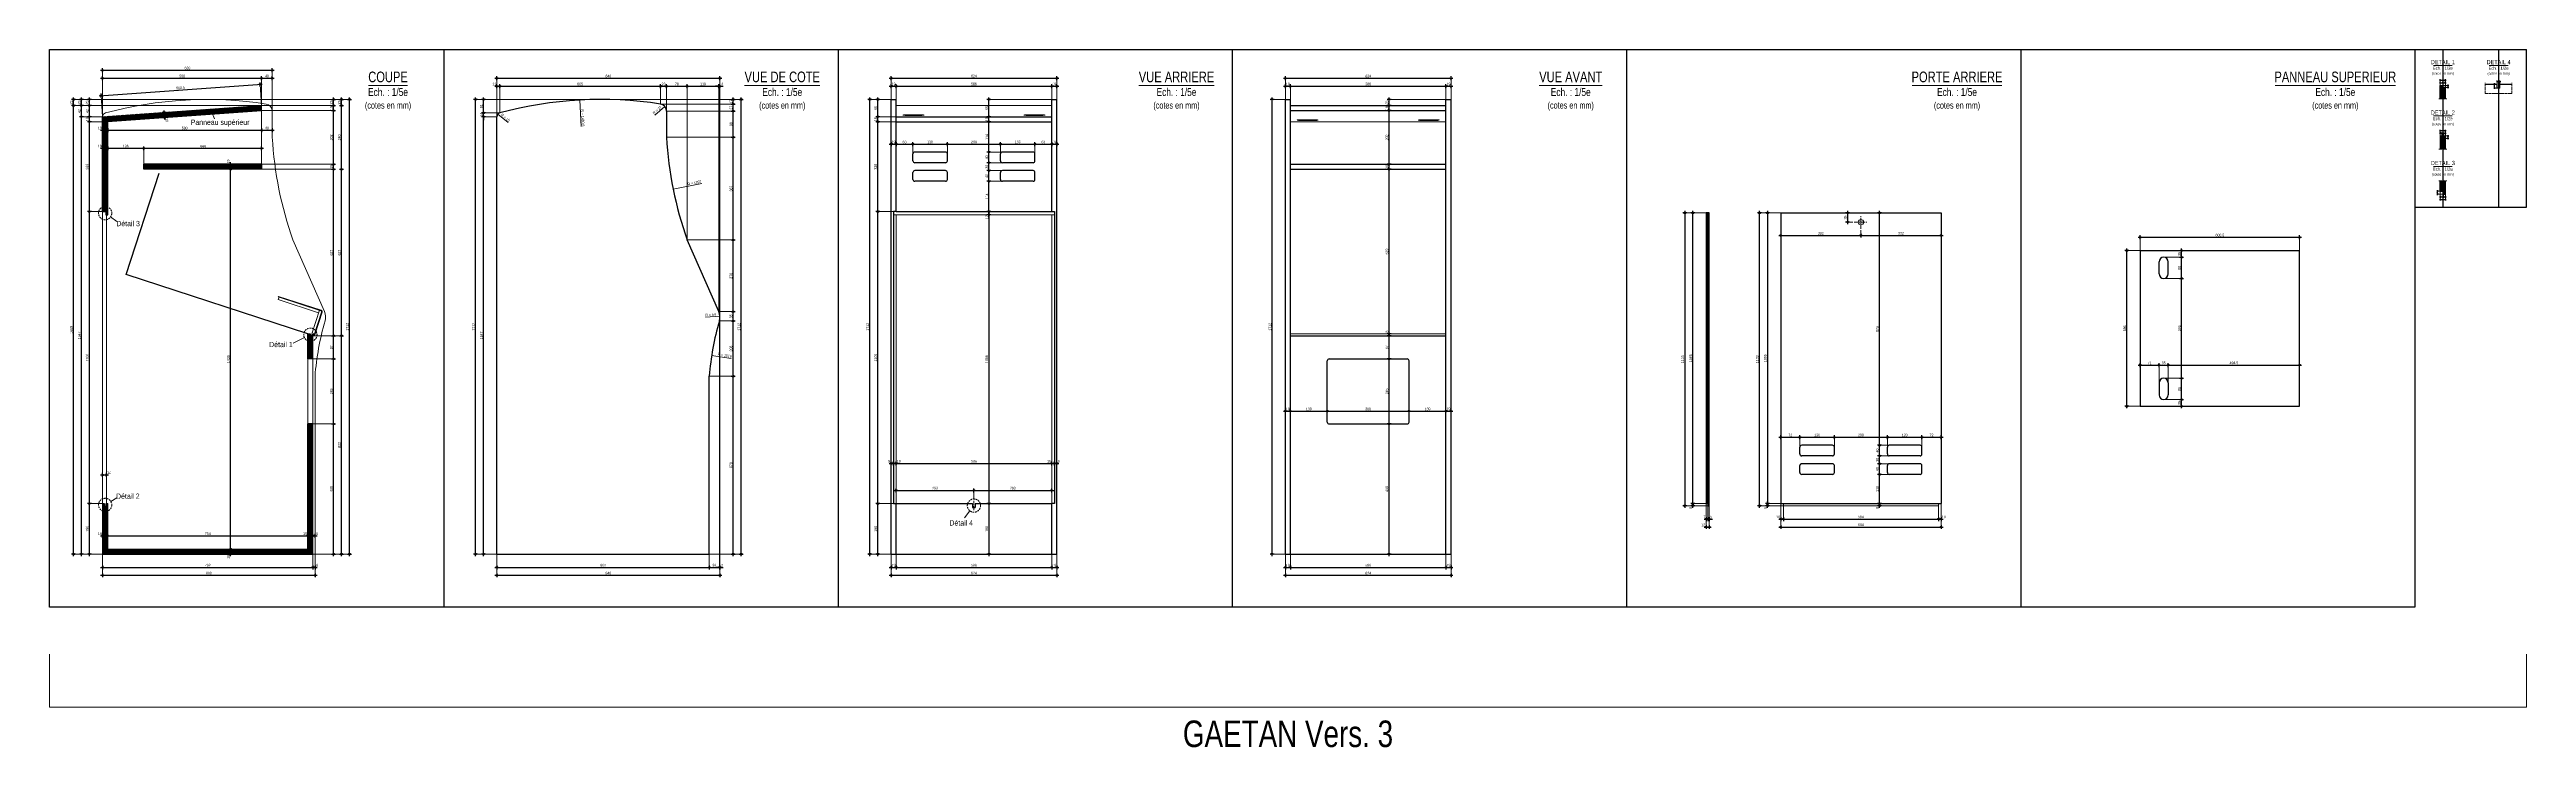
# Model space of a CAD drawing. Header units: millimetres. Extents: x -638 to 26377, y -728 to 1951.
# Drawn here: x 17047 to 26377, y -728 to 1900 of the extents above; entities that cross this region are included whole.
import ezdxf
from ezdxf.enums import TextEntityAlignment as Align

# ---------------------------------------------------------------- set-up
doc = ezdxf.new("R2010")
doc.units = ezdxf.units.MM
doc.linetypes.add('AXES', pattern=[50.8, 31.75, -6.35, 6.35, -6.35])
doc.linetypes.add('CACHE', pattern=[9.525, 6.35, -3.175])
doc.layers.get('0').update_dxf_attribs({"color": 1, "lineweight": 100})
doc.layers.add('_Aide', color=5, linetype='Continuous', plot=False)
for name, color, linetype, lineweight in [('Cotes', 8, 'Continuous', 18), ('Cotes @ 2', 8, 'Continuous', 18), ('Cotes @ 5', 8, 'Continuous', 18), ('Hachures', 8, 'Continuous', 13), ('Hachures @ 2', 8, 'Continuous', 13), ('Hachures @ 5', 8, 'Continuous', 13), ('Plan', 7, 'Continuous', 25), ('Texte', 30, 'Continuous', 18)]:
    doc.layers.add(name, color=color, linetype=linetype, lineweight=lineweight)
doc.styles.get("Standard").update_dxf_attribs({"font": 'arial.ttf', "width": 0.75})
doc.dimstyles.new('Annotatif', dxfattribs={"dimscale": 0, "dimtxt": 2, "dimasz": 2.5, "dimexe": 1.5, "dimexo": 0, "dimtad": 1, "dimdec": 0, "dimtxsty": 'Standard', "dimblk": 'SMALL', "dimcen": 0, "dimdle": 1.5, "dimadec": 0, "dimazin": 0, "dimtfac": 1, "dimtdec": 0, "dimtix": 1, "dimtmove": 2, "dimatfit": 3, "dimfxl": 1.5, "dimfxlon": 1, "dimarcsym": 0})
pattern_1 = [(45, (17149.5, -5), (-2.245064, 2.245064), [])]

# ---------------------------------------------------------------- blocks, each defined once
blk = doc.blocks.new('_Small')
at = {"color": 0, "linetype": 'ByBlock', "lineweight": -2}
blk.add_circle((0, 0), 0.25, dxfattribs=at)
blk = doc.blocks.new('*D596')
at = {"layer": 'Cotes', "color": 0, "lineweight": -2, "transparency": 16777216}
for p, q in [((18689.5, 1647), (18674.5, 1647)), ((18682, -7.5), (18682, 1654.5)), ((18689.5, 0), (18674.5, 0))]:
    blk.add_line(p, q, dxfattribs=at)
at = {"layer": 'Defpoints', "color": 0, "transparency": 16777216}
for p in [(18682, 1647), (18732, 1647), (18732, 0)]:
    blk.add_point(p, dxfattribs=at)
at = {"layer": 'Cotes', "color": 0, "lineweight": -2, "transparency": 16777216, "xscale": 12.5, "yscale": 12.5, "zscale": 12.5}
for p, rotation in [((18682, 1647), 90), ((18682, 0), 270)]:
    blk.add_blockref('_Small', p, dxfattribs=dict(at, rotation=rotation))
at = {"layer": 'Cotes', "color": 0, "transparency": 16777216, "insert": (18673.8, 823.5), "char_height": 10, "attachment_point": 5, "rotation": 90}
blk.add_mtext('1647', dxfattribs=at)
blk = doc.blocks.new('*D597')
at = {"layer": 'Cotes', "color": 0, "lineweight": -2, "transparency": 16777216}
for p, q in [((18689.5, 1661.5), (18674.5, 1661.5)), ((18689.5, 1647), (18674.5, 1647)), ((18682, 1661.5), (18682, 1674)), ((18682, 1647), (18682, 1661.5)), ((18682, 1647), (18682, 1634.5))]:
    blk.add_line(p, q, dxfattribs=at)
at = {"layer": 'Defpoints', "color": 0, "transparency": 16777216}
for p in [(18682, 1661.5), (18732, 1647), (18743.1, 1661.5)]:
    blk.add_point(p, dxfattribs=at)
at = {"layer": 'Cotes', "color": 0, "lineweight": -2, "transparency": 16777216, "xscale": 12.5, "yscale": 12.5, "zscale": 12.5}
for p, rotation in [((18682, 1661.5), 270), ((18682, 1647), 90)]:
    blk.add_blockref('_Small', p, dxfattribs=dict(at, rotation=rotation))
at = {"layer": 'Cotes', "color": 0, "transparency": 16777216, "insert": (18673.9, 1654.2), "char_height": 10, "attachment_point": 5, "rotation": 90}
blk.add_mtext('14', dxfattribs=at)
blk = doc.blocks.new('*D598')
at = {"layer": 'Cotes', "color": 0, "lineweight": -2, "transparency": 16777216}
for p, q in [((18689.5, 1712), (18674.5, 1712)), ((18682, 1654), (18682, 1719.5)), ((18689.5, 1661.5), (18674.5, 1661.5))]:
    blk.add_line(p, q, dxfattribs=at)
at = {"layer": 'Defpoints', "color": 0, "transparency": 16777216}
for p in [(18682, 1712), (19123.9, 1712), (18743.1, 1661.5)]:
    blk.add_point(p, dxfattribs=at)
at = {"layer": 'Cotes', "color": 0, "lineweight": -2, "transparency": 16777216, "xscale": 12.5, "yscale": 12.5, "zscale": 12.5}
for p, rotation in [((18682, 1712), 90), ((18682, 1661.5), 270)]:
    blk.add_blockref('_Small', p, dxfattribs=dict(at, rotation=rotation))
at = {"layer": 'Cotes', "color": 0, "transparency": 16777216, "insert": (18673.8, 1686.7), "char_height": 10, "attachment_point": 5, "rotation": 90}
blk.add_mtext('51', dxfattribs=at)
blk = doc.blocks.new('*D599')
at = {"layer": 'Cotes', "color": 0, "lineweight": -2, "transparency": 16777216}
for p, q in [((18659.5, 1712), (18644.5, 1712)), ((18652, -7.5), (18652, 1719.5)), ((18659.5, 0), (18644.5, 0))]:
    blk.add_line(p, q, dxfattribs=at)
at = {"layer": 'Defpoints', "color": 0, "transparency": 16777216}
for p in [(18652, 1712), (19123.9, 1712), (18732, 0)]:
    blk.add_point(p, dxfattribs=at)
at = {"layer": 'Cotes', "color": 0, "lineweight": -2, "transparency": 16777216, "xscale": 12.5, "yscale": 12.5, "zscale": 12.5}
for p, rotation in [((18652, 1712), 90), ((18652, 0), 270)]:
    blk.add_blockref('_Small', p, dxfattribs=dict(at, rotation=rotation))
at = {"layer": 'Cotes', "color": 0, "transparency": 16777216, "insert": (18643.9, 856), "char_height": 10, "attachment_point": 5, "rotation": 90}
blk.add_mtext('1712', dxfattribs=at)
blk = doc.blocks.new('*D600')
at = {"layer": 'Cotes', "color": 0, "lineweight": -2, "transparency": 16777216}
for p, q in [((18724.5, 1762), (18750.6, 1762)), ((18732, 1754.5), (18732, 1769.5)), ((18743.1, 1754.5), (18743.1, 1769.5))]:
    blk.add_line(p, q, dxfattribs=at)
at = {"layer": 'Defpoints', "color": 0, "transparency": 16777216}
for p in [(18743.1, 1762), (18732, 1647), (18743.1, 1661.5)]:
    blk.add_point(p, dxfattribs=at)
at = {"layer": 'Cotes', "color": 0, "lineweight": -2, "transparency": 16777216, "xscale": 12.5, "yscale": 12.5, "zscale": 12.5, "rotation": 180}
blk.add_blockref('_Small', (18732, 1762), dxfattribs=at)
at = {"layer": 'Cotes', "color": 0, "lineweight": -2, "transparency": 16777216, "xscale": 12.5, "yscale": 12.5, "zscale": 12.5}
blk.add_blockref('_Small', (18743.1, 1762), dxfattribs=at)
at = {"layer": 'Cotes', "color": 0, "transparency": 16777216, "insert": (18722.5, 1770.1), "char_height": 10, "attachment_point": 5}
blk.add_mtext('11', dxfattribs=at)
blk = doc.blocks.new('*D601')
at = {"layer": 'Cotes', "color": 0, "lineweight": -2, "transparency": 16777216}
for p, q in [((18735.6, 1762), (19355.6, 1762)), ((18743.1, 1754.5), (18743.1, 1769.5)), ((19348.1, 1754.5), (19348.1, 1769.5))]:
    blk.add_line(p, q, dxfattribs=at)
at = {"layer": 'Defpoints', "color": 0, "transparency": 16777216}
for p in [(19348.1, 1762), (19348.1, 1694.7), (18743.1, 1661.5)]:
    blk.add_point(p, dxfattribs=at)
at = {"layer": 'Cotes', "color": 0, "lineweight": -2, "transparency": 16777216, "xscale": 12.5, "yscale": 12.5, "zscale": 12.5, "rotation": 180}
blk.add_blockref('_Small', (18743.1, 1762), dxfattribs=at)
at = {"layer": 'Cotes', "color": 0, "lineweight": -2, "transparency": 16777216, "xscale": 12.5, "yscale": 12.5, "zscale": 12.5}
blk.add_blockref('_Small', (19348.1, 1762), dxfattribs=at)
at = {"layer": 'Cotes', "color": 0, "transparency": 16777216, "insert": (19045.6, 1770.2), "char_height": 10, "attachment_point": 5}
blk.add_mtext('605', dxfattribs=at)
blk = doc.blocks.new('*D602')
at = {"layer": 'Cotes', "color": 0, "lineweight": -2, "transparency": 16777216}
for p, q in [((19340.6, 1762), (19378.5, 1762)), ((19348.1, 1754.5), (19348.1, 1769.5)), ((19371, 1754.5), (19371, 1769.5))]:
    blk.add_line(p, q, dxfattribs=at)
at = {"layer": 'Defpoints', "color": 0, "transparency": 16777216}
for p in [(19348.1, 1694.7), (19371, 1762), (19371, 1668)]:
    blk.add_point(p, dxfattribs=at)
at = {"layer": 'Cotes', "color": 0, "lineweight": -2, "transparency": 16777216, "xscale": 12.5, "yscale": 12.5, "zscale": 12.5, "rotation": 180}
blk.add_blockref('_Small', (19348.1, 1762), dxfattribs=at)
at = {"layer": 'Cotes', "color": 0, "lineweight": -2, "transparency": 16777216, "xscale": 12.5, "yscale": 12.5, "zscale": 12.5}
blk.add_blockref('_Small', (19371, 1762), dxfattribs=at)
at = {"layer": 'Cotes', "color": 0, "transparency": 16777216, "insert": (19359.6, 1770.2), "char_height": 10, "attachment_point": 5}
blk.add_mtext('23', dxfattribs=at)
blk = doc.blocks.new('*D603')
at = {"layer": 'Cotes', "color": 0, "lineweight": -2, "transparency": 16777216}
for p, q in [((19363.5, 1762), (19456.5, 1762)), ((19371, 1754.5), (19371, 1769.5)), ((19449, 1754.5), (19449, 1769.5))]:
    blk.add_line(p, q, dxfattribs=at)
at = {"layer": 'Defpoints', "color": 0, "transparency": 16777216}
for p in [(19449, 1762), (19371, 1668), (19449, 1183)]:
    blk.add_point(p, dxfattribs=at)
at = {"layer": 'Cotes', "color": 0, "lineweight": -2, "transparency": 16777216, "xscale": 12.5, "yscale": 12.5, "zscale": 12.5, "rotation": 180}
blk.add_blockref('_Small', (19371, 1762), dxfattribs=at)
at = {"layer": 'Cotes', "color": 0, "lineweight": -2, "transparency": 16777216, "xscale": 12.5, "yscale": 12.5, "zscale": 12.5}
blk.add_blockref('_Small', (19449, 1762), dxfattribs=at)
at = {"layer": 'Cotes', "color": 0, "transparency": 16777216, "insert": (19410, 1770.2), "char_height": 10, "attachment_point": 5}
blk.add_mtext('78', dxfattribs=at)
blk = doc.blocks.new('*D604')
at = {"layer": 'Cotes', "color": 0, "lineweight": -2, "transparency": 16777216}
for p, q in [((19441.5, 1762), (19575.5, 1762)), ((19449, 1754.5), (19449, 1769.5)), ((19568, 1754.5), (19568, 1769.5))]:
    blk.add_line(p, q, dxfattribs=at)
at = {"layer": 'Defpoints', "color": 0, "transparency": 16777216}
for p in [(19568, 1762), (19449, 1183), (19568, 913)]:
    blk.add_point(p, dxfattribs=at)
at = {"layer": 'Cotes', "color": 0, "lineweight": -2, "transparency": 16777216, "xscale": 12.5, "yscale": 12.5, "zscale": 12.5, "rotation": 180}
blk.add_blockref('_Small', (19449, 1762), dxfattribs=at)
at = {"layer": 'Cotes', "color": 0, "lineweight": -2, "transparency": 16777216, "xscale": 12.5, "yscale": 12.5, "zscale": 12.5}
blk.add_blockref('_Small', (19568, 1762), dxfattribs=at)
at = {"layer": 'Cotes', "color": 0, "transparency": 16777216, "insert": (19508.5, 1770.2), "char_height": 10, "attachment_point": 5}
blk.add_mtext('119', dxfattribs=at)
blk = doc.blocks.new('*D605')
at = {"layer": 'Cotes', "color": 0, "lineweight": -2, "transparency": 16777216}
for p, q in [((19568, 1762), (19555.5, 1762)), ((19568, 1754.5), (19568, 1769.5)), ((19568, 1762), (19572, 1762)), ((19572, 1754.5), (19572, 1769.5)), ((19572, 1762), (19584.5, 1762))]:
    blk.add_line(p, q, dxfattribs=at)
at = {"layer": 'Defpoints', "color": 0, "transparency": 16777216}
for p in [(19572, 1762), (19568, 913), (19572, 892.6)]:
    blk.add_point(p, dxfattribs=at)
at = {"layer": 'Cotes', "color": 0, "lineweight": -2, "transparency": 16777216, "xscale": 12.5, "yscale": 12.5, "zscale": 12.5}
blk.add_blockref('_Small', (19568, 1762), dxfattribs=at)
at = {"layer": 'Cotes', "color": 0, "lineweight": -2, "transparency": 16777216, "xscale": 12.5, "yscale": 12.5, "zscale": 12.5, "rotation": 180}
blk.add_blockref('_Small', (19572, 1762), dxfattribs=at)
at = {"layer": 'Cotes', "color": 0, "transparency": 16777216, "insert": (19580, 1770.1), "char_height": 10, "attachment_point": 5}
blk.add_mtext('4', dxfattribs=at)
blk = doc.blocks.new('*D606')
at = {"layer": 'Cotes', "color": 0, "lineweight": -2, "transparency": 16777216}
for p, q in [((18724.5, 1792), (19579.5, 1792)), ((18732, 1784.5), (18732, 1799.5)), ((19572, 1784.5), (19572, 1799.5))]:
    blk.add_line(p, q, dxfattribs=at)
at = {"layer": 'Defpoints', "color": 0, "transparency": 16777216}
for p in [(19572, 1792), (18732, 1647), (19572, 892.6)]:
    blk.add_point(p, dxfattribs=at)
at = {"layer": 'Cotes', "color": 0, "lineweight": -2, "transparency": 16777216, "xscale": 12.5, "yscale": 12.5, "zscale": 12.5, "rotation": 180}
blk.add_blockref('_Small', (18732, 1792), dxfattribs=at)
at = {"layer": 'Cotes', "color": 0, "lineweight": -2, "transparency": 16777216, "xscale": 12.5, "yscale": 12.5, "zscale": 12.5}
blk.add_blockref('_Small', (19572, 1792), dxfattribs=at)
at = {"layer": 'Cotes', "color": 0, "transparency": 16777216, "insert": (19152, 1800.2), "char_height": 10, "attachment_point": 5}
blk.add_mtext('840', dxfattribs=at)
blk = doc.blocks.new('*D607')
at = {"layer": 'Cotes', "color": 0, "lineweight": -2, "transparency": 16777216}
for p, q in [((18724.5, -50), (19539.5, -50)), ((18732, -42.5), (18732, -57.5)), ((19532, -42.5), (19532, -57.5))]:
    blk.add_line(p, q, dxfattribs=at)
at = {"layer": 'Defpoints', "color": 0, "transparency": 16777216}
for p in [(19532, 0), (18732, 0), (19532, -50)]:
    blk.add_point(p, dxfattribs=at)
at = {"layer": 'Cotes', "color": 0, "lineweight": -2, "transparency": 16777216, "xscale": 12.5, "yscale": 12.5, "zscale": 12.5, "rotation": 180}
blk.add_blockref('_Small', (18732, -50), dxfattribs=at)
at = {"layer": 'Cotes', "color": 0, "lineweight": -2, "transparency": 16777216, "xscale": 12.5, "yscale": 12.5, "zscale": 12.5}
blk.add_blockref('_Small', (19532, -50), dxfattribs=at)
at = {"layer": 'Cotes', "color": 0, "transparency": 16777216, "insert": (19132, -41.8), "char_height": 10, "attachment_point": 5}
blk.add_mtext('800', dxfattribs=at)
blk = doc.blocks.new('*D608')
at = {"layer": 'Cotes', "color": 0, "lineweight": -2, "transparency": 16777216}
for p, q in [((19524.5, -50), (19577.5, -50)), ((19532, -42.5), (19532, -57.5)), ((19570, -42.5), (19570, -57.5))]:
    blk.add_line(p, q, dxfattribs=at)
at = {"layer": 'Defpoints', "color": 0, "transparency": 16777216}
for p in [(19570, 878), (19532, 0), (19570, -50)]:
    blk.add_point(p, dxfattribs=at)
at = {"layer": 'Cotes', "color": 0, "lineweight": -2, "transparency": 16777216, "xscale": 12.5, "yscale": 12.5, "zscale": 12.5, "rotation": 180}
blk.add_blockref('_Small', (19532, -50), dxfattribs=at)
at = {"layer": 'Cotes', "color": 0, "lineweight": -2, "transparency": 16777216, "xscale": 12.5, "yscale": 12.5, "zscale": 12.5}
blk.add_blockref('_Small', (19570, -50), dxfattribs=at)
at = {"layer": 'Cotes', "color": 0, "transparency": 16777216, "insert": (19551, -41.8), "char_height": 10, "attachment_point": 5}
blk.add_mtext('38', dxfattribs=at)
blk = doc.blocks.new('*D609')
at = {"layer": 'Cotes', "color": 0, "lineweight": -2, "transparency": 16777216}
for p, q in [((19570, -50), (19557.5, -50)), ((19570, -42.5), (19570, -57.5)), ((19570, -50), (19572, -50)), ((19572, -42.5), (19572, -57.5)), ((19572, -50), (19584.5, -50))]:
    blk.add_line(p, q, dxfattribs=at)
at = {"layer": 'Defpoints', "color": 0, "transparency": 16777216}
for p in [(19570, 878), (19572, 892.6), (19572, -50)]:
    blk.add_point(p, dxfattribs=at)
at = {"layer": 'Cotes', "color": 0, "lineweight": -2, "transparency": 16777216, "xscale": 12.5, "yscale": 12.5, "zscale": 12.5}
blk.add_blockref('_Small', (19570, -50), dxfattribs=at)
at = {"layer": 'Cotes', "color": 0, "lineweight": -2, "transparency": 16777216, "xscale": 12.5, "yscale": 12.5, "zscale": 12.5, "rotation": 180}
blk.add_blockref('_Small', (19572, -50), dxfattribs=at)
at = {"layer": 'Cotes', "color": 0, "transparency": 16777216, "insert": (19581, -41.9), "char_height": 10, "attachment_point": 5}
blk.add_mtext('2', dxfattribs=at)
blk = doc.blocks.new('*D610')
at = {"layer": 'Cotes', "color": 0, "lineweight": -2, "transparency": 16777216}
for p, q in [((18724.5, -80), (19579.5, -80)), ((18732, -72.5), (18732, -87.5)), ((19572, -72.5), (19572, -87.5))]:
    blk.add_line(p, q, dxfattribs=at)
at = {"layer": 'Defpoints', "color": 0, "transparency": 16777216}
for p in [(19572, 892.6), (18732, 0), (19572, -80)]:
    blk.add_point(p, dxfattribs=at)
at = {"layer": 'Cotes', "color": 0, "lineweight": -2, "transparency": 16777216, "xscale": 12.5, "yscale": 12.5, "zscale": 12.5, "rotation": 180}
blk.add_blockref('_Small', (18732, -80), dxfattribs=at)
at = {"layer": 'Cotes', "color": 0, "lineweight": -2, "transparency": 16777216, "xscale": 12.5, "yscale": 12.5, "zscale": 12.5}
blk.add_blockref('_Small', (19572, -80), dxfattribs=at)
at = {"layer": 'Cotes', "color": 0, "transparency": 16777216, "insert": (19152, -71.8), "char_height": 10, "attachment_point": 5}
blk.add_mtext('840', dxfattribs=at)
blk = doc.blocks.new('*D611')
at = {"layer": 'Cotes', "color": 0, "lineweight": -2, "transparency": 16777216}
for p, q in [((19614.5, 670), (19629.5, 670)), ((19622, -7.5), (19622, 677.5)), ((19614.5, 0), (19629.5, 0))]:
    blk.add_line(p, q, dxfattribs=at)
at = {"layer": 'Defpoints', "color": 0, "transparency": 16777216}
for p in [(19532, 670), (19622, 670), (19532, 0)]:
    blk.add_point(p, dxfattribs=at)
at = {"layer": 'Cotes', "color": 0, "lineweight": -2, "transparency": 16777216, "xscale": 12.5, "yscale": 12.5, "zscale": 12.5}
for p, rotation in [((19622, 670), 90), ((19622, 0), 270)]:
    blk.add_blockref('_Small', p, dxfattribs=dict(at, rotation=rotation))
at = {"layer": 'Cotes', "color": 0, "transparency": 16777216, "insert": (19613.8, 335), "char_height": 10, "attachment_point": 5, "rotation": 90}
blk.add_mtext('670', dxfattribs=at)
blk = doc.blocks.new('*D612')
at = {"layer": 'Cotes', "color": 0, "lineweight": -2, "transparency": 16777216}
for p, q in [((19614.5, 878), (19629.5, 878)), ((19622, 662.5), (19622, 885.5)), ((19614.5, 670), (19629.5, 670))]:
    blk.add_line(p, q, dxfattribs=at)
at = {"layer": 'Defpoints', "color": 0, "transparency": 16777216}
for p in [(19570, 878), (19622, 878), (19532, 670)]:
    blk.add_point(p, dxfattribs=at)
at = {"layer": 'Cotes', "color": 0, "lineweight": -2, "transparency": 16777216, "xscale": 12.5, "yscale": 12.5, "zscale": 12.5}
for p, rotation in [((19622, 878), 90), ((19622, 670), 270)]:
    blk.add_blockref('_Small', p, dxfattribs=dict(at, rotation=rotation))
at = {"layer": 'Cotes', "color": 0, "transparency": 16777216, "insert": (19613.8, 774), "char_height": 10, "attachment_point": 5, "rotation": 90}
blk.add_mtext('208', dxfattribs=at)
blk = doc.blocks.new('*D613')
at = {"layer": 'Cotes', "color": 0, "lineweight": -2, "transparency": 16777216}
for p, q in [((19614.5, 913), (19629.5, 913)), ((19614.5, 878), (19629.5, 878)), ((19622, 870.5), (19622, 920.5))]:
    blk.add_line(p, q, dxfattribs=at)
at = {"layer": 'Defpoints', "color": 0, "transparency": 16777216}
for p in [(19568, 913), (19570, 878), (19622, 913)]:
    blk.add_point(p, dxfattribs=at)
at = {"layer": 'Cotes', "color": 0, "lineweight": -2, "transparency": 16777216, "xscale": 12.5, "yscale": 12.5, "zscale": 12.5}
for p, rotation in [((19622, 913), 90), ((19622, 878), 270)]:
    blk.add_blockref('_Small', p, dxfattribs=dict(at, rotation=rotation))
at = {"layer": 'Cotes', "color": 0, "transparency": 16777216, "insert": (19613.8, 895.5), "char_height": 10, "attachment_point": 5, "rotation": 90}
blk.add_mtext('35', dxfattribs=at)
blk = doc.blocks.new('*D614')
at = {"layer": 'Cotes', "color": 0, "lineweight": -2, "transparency": 16777216}
for p, q in [((19614.5, 1183), (19629.5, 1183)), ((19622, 905.5), (19622, 1190.5)), ((19614.5, 913), (19629.5, 913))]:
    blk.add_line(p, q, dxfattribs=at)
at = {"layer": 'Defpoints', "color": 0, "transparency": 16777216}
for p in [(19449, 1183), (19622, 1183), (19568, 913)]:
    blk.add_point(p, dxfattribs=at)
at = {"layer": 'Cotes', "color": 0, "lineweight": -2, "transparency": 16777216, "xscale": 12.5, "yscale": 12.5, "zscale": 12.5}
for p, rotation in [((19622, 1183), 90), ((19622, 913), 270)]:
    blk.add_blockref('_Small', p, dxfattribs=dict(at, rotation=rotation))
at = {"layer": 'Cotes', "color": 0, "transparency": 16777216, "insert": (19613.8, 1048), "char_height": 10, "attachment_point": 5, "rotation": 90}
blk.add_mtext('270', dxfattribs=at)
blk = doc.blocks.new('*D615')
at = {"layer": 'Cotes', "color": 0, "lineweight": -2, "transparency": 16777216}
for p, q in [((19614.5, 1570), (19629.5, 1570)), ((19622, 1175.5), (19622, 1577.5)), ((19614.5, 1183), (19629.5, 1183))]:
    blk.add_line(p, q, dxfattribs=at)
at = {"layer": 'Defpoints', "color": 0, "transparency": 16777216}
for p in [(19371, 1570), (19622, 1570), (19449, 1183)]:
    blk.add_point(p, dxfattribs=at)
at = {"layer": 'Cotes', "color": 0, "lineweight": -2, "transparency": 16777216, "xscale": 12.5, "yscale": 12.5, "zscale": 12.5}
for p, rotation in [((19622, 1570), 90), ((19622, 1183), 270)]:
    blk.add_blockref('_Small', p, dxfattribs=dict(at, rotation=rotation))
at = {"layer": 'Cotes', "color": 0, "transparency": 16777216, "insert": (19613.8, 1376.5), "char_height": 10, "attachment_point": 5, "rotation": 90}
blk.add_mtext('387', dxfattribs=at)
blk = doc.blocks.new('*D616')
at = {"layer": 'Cotes', "color": 0, "lineweight": -2, "transparency": 16777216}
for p, q in [((19614.5, 1668), (19629.5, 1668)), ((19622, 1562.5), (19622, 1675.5)), ((19614.5, 1570), (19629.5, 1570))]:
    blk.add_line(p, q, dxfattribs=at)
at = {"layer": 'Defpoints', "color": 0, "transparency": 16777216}
for p in [(19371, 1668), (19622, 1668), (19371, 1570)]:
    blk.add_point(p, dxfattribs=at)
at = {"layer": 'Cotes', "color": 0, "lineweight": -2, "transparency": 16777216, "xscale": 12.5, "yscale": 12.5, "zscale": 12.5}
for p, rotation in [((19622, 1668), 90), ((19622, 1570), 270)]:
    blk.add_blockref('_Small', p, dxfattribs=dict(at, rotation=rotation))
at = {"layer": 'Cotes', "color": 0, "transparency": 16777216, "insert": (19613.8, 1619), "char_height": 10, "attachment_point": 5, "rotation": 90}
blk.add_mtext('98', dxfattribs=at)
blk = doc.blocks.new('*D617')
at = {"layer": 'Cotes', "color": 0, "lineweight": -2, "transparency": 16777216}
for p, q in [((19614.5, 1694.7), (19629.5, 1694.7)), ((19622, 1660.5), (19622, 1702.2)), ((19614.5, 1668), (19629.5, 1668))]:
    blk.add_line(p, q, dxfattribs=at)
at = {"layer": 'Defpoints', "color": 0, "transparency": 16777216}
for p in [(19348.1, 1694.7), (19622, 1694.7), (19371, 1668)]:
    blk.add_point(p, dxfattribs=at)
at = {"layer": 'Cotes', "color": 0, "lineweight": -2, "transparency": 16777216, "xscale": 12.5, "yscale": 12.5, "zscale": 12.5}
for p, rotation in [((19622, 1694.7), 90), ((19622, 1668), 270)]:
    blk.add_blockref('_Small', p, dxfattribs=dict(at, rotation=rotation))
at = {"layer": 'Cotes', "color": 0, "transparency": 16777216, "insert": (19613.9, 1681.3), "char_height": 10, "attachment_point": 5, "rotation": 90}
blk.add_mtext('27', dxfattribs=at)
blk = doc.blocks.new('*D618')
at = {"layer": 'Cotes', "color": 0, "lineweight": -2, "transparency": 16777216}
for p, q in [((19614.5, 1712), (19629.5, 1712)), ((19614.5, 1694.7), (19629.5, 1694.7)), ((19622, 1687.2), (19622, 1719.5))]:
    blk.add_line(p, q, dxfattribs=at)
at = {"layer": 'Defpoints', "color": 0, "transparency": 16777216}
for p in [(19123.9, 1712), (19348.1, 1694.7), (19622, 1712)]:
    blk.add_point(p, dxfattribs=at)
at = {"layer": 'Cotes', "color": 0, "lineweight": -2, "transparency": 16777216, "xscale": 12.5, "yscale": 12.5, "zscale": 12.5}
for p, rotation in [((19622, 1712), 90), ((19622, 1694.7), 270)]:
    blk.add_blockref('_Small', p, dxfattribs=dict(at, rotation=rotation))
at = {"layer": 'Cotes', "color": 0, "transparency": 16777216, "insert": (19613.9, 1703.3), "char_height": 10, "attachment_point": 5, "rotation": 90}
blk.add_mtext('17', dxfattribs=at)
blk = doc.blocks.new('*D619')
at = {"layer": 'Cotes', "color": 0, "lineweight": -2, "transparency": 16777216}
for p, q in [((19644.5, 1712), (19659.5, 1712)), ((19652, -7.5), (19652, 1719.5)), ((19644.5, 0), (19659.5, 0))]:
    blk.add_line(p, q, dxfattribs=at)
at = {"layer": 'Defpoints', "color": 0, "transparency": 16777216}
for p in [(19123.9, 1712), (19652, 1712), (19532, 0)]:
    blk.add_point(p, dxfattribs=at)
at = {"layer": 'Cotes', "color": 0, "lineweight": -2, "transparency": 16777216, "xscale": 12.5, "yscale": 12.5, "zscale": 12.5}
for p, rotation in [((19652, 1712), 90), ((19652, 0), 270)]:
    blk.add_blockref('_Small', p, dxfattribs=dict(at, rotation=rotation))
at = {"layer": 'Cotes', "color": 0, "transparency": 16777216, "insert": (19643.9, 856), "char_height": 10, "attachment_point": 5, "rotation": 90}
blk.add_mtext('1712', dxfattribs=at)
blk = doc.blocks.new('*D632')
at = {"layer": 'Cotes', "color": 0, "lineweight": -2, "transparency": 16777216}
for p, q in [((17204.5, 190), (17189.5, 190)), ((17197, -7.5), (17197, 197.5)), ((17204.5, 0), (17189.5, 0))]:
    blk.add_line(p, q, dxfattribs=at)
at = {"layer": 'Defpoints', "color": 0, "transparency": 16777216}
for p in [(17197, 190), (17247, 190), (17247, 0)]:
    blk.add_point(p, dxfattribs=at)
at = {"layer": 'Cotes', "color": 0, "lineweight": -2, "transparency": 16777216, "xscale": 12.5, "yscale": 12.5, "zscale": 12.5}
for p, rotation in [((17197, 190), 90), ((17197, 0), 270)]:
    blk.add_blockref('_Small', p, dxfattribs=dict(at, rotation=rotation))
at = {"layer": 'Cotes', "color": 0, "transparency": 16777216, "insert": (17188.8, 95), "char_height": 10, "attachment_point": 5, "rotation": 90}
blk.add_mtext('190', dxfattribs=at)
blk = doc.blocks.new('*D633')
at = {"layer": 'Cotes', "color": 0, "lineweight": -2, "transparency": 16777216}
for p, q in [((17204.5, 1290), (17189.5, 1290)), ((17197, 182.5), (17197, 1297.5)), ((17204.5, 190), (17189.5, 190))]:
    blk.add_line(p, q, dxfattribs=at)
at = {"layer": 'Defpoints', "color": 0, "transparency": 16777216}
for p in [(17197, 1290), (17247, 1290), (17247, 190)]:
    blk.add_point(p, dxfattribs=at)
at = {"layer": 'Cotes', "color": 0, "lineweight": -2, "transparency": 16777216, "xscale": 12.5, "yscale": 12.5, "zscale": 12.5}
for p, rotation in [((17197, 1290), 90), ((17197, 190), 270)]:
    blk.add_blockref('_Small', p, dxfattribs=dict(at, rotation=rotation))
at = {"layer": 'Cotes', "color": 0, "transparency": 16777216, "insert": (17188.8, 740), "char_height": 10, "attachment_point": 5, "rotation": 90}
blk.add_mtext('1100', dxfattribs=at)
blk = doc.blocks.new('*D634')
at = {"layer": 'Cotes', "color": 0, "lineweight": -2, "transparency": 16777216}
for p, q in [((17204.5, 1628), (17189.5, 1628)), ((17197, 1282.5), (17197, 1635.5)), ((17204.5, 1290), (17189.5, 1290))]:
    blk.add_line(p, q, dxfattribs=at)
at = {"layer": 'Defpoints', "color": 0, "transparency": 16777216}
for p in [(17197, 1628), (17247, 1628), (17247, 1290)]:
    blk.add_point(p, dxfattribs=at)
at = {"layer": 'Cotes', "color": 0, "lineweight": -2, "transparency": 16777216, "xscale": 12.5, "yscale": 12.5, "zscale": 12.5}
for p, rotation in [((17197, 1628), 90), ((17197, 1290), 270)]:
    blk.add_blockref('_Small', p, dxfattribs=dict(at, rotation=rotation))
at = {"layer": 'Cotes', "color": 0, "transparency": 16777216, "insert": (17188.8, 1459), "char_height": 10, "attachment_point": 5, "rotation": 90}
blk.add_mtext('338', dxfattribs=at)
blk = doc.blocks.new('*D635')
at = {"layer": 'Cotes', "color": 0, "lineweight": -2, "transparency": 16777216}
for p, q in [((17204.5, 1647), (17189.5, 1647)), ((17204.5, 1628), (17189.5, 1628)), ((17197, 1620.5), (17197, 1654.5))]:
    blk.add_line(p, q, dxfattribs=at)
at = {"layer": 'Defpoints', "color": 0, "transparency": 16777216}
for p in [(17197, 1647), (17247, 1647), (17247, 1628)]:
    blk.add_point(p, dxfattribs=at)
at = {"layer": 'Cotes', "color": 0, "lineweight": -2, "transparency": 16777216, "xscale": 12.5, "yscale": 12.5, "zscale": 12.5}
for p, rotation in [((17197, 1647), 90), ((17197, 1628), 270)]:
    blk.add_blockref('_Small', p, dxfattribs=dict(at, rotation=rotation))
at = {"layer": 'Cotes', "color": 0, "transparency": 16777216, "insert": (17188.8, 1637.5), "char_height": 10, "attachment_point": 5, "rotation": 90}
blk.add_mtext('19', dxfattribs=at)
blk = doc.blocks.new('*D636')
at = {"layer": 'Cotes', "color": 0, "lineweight": -2, "transparency": 16777216}
for p, q in [((17204.5, 1689), (17189.5, 1689)), ((17197, 1639.5), (17197, 1696.5)), ((17204.5, 1647), (17189.5, 1647))]:
    blk.add_line(p, q, dxfattribs=at)
at = {"layer": 'Defpoints', "color": 0, "transparency": 16777216}
for p in [(17197, 1689), (17846, 1689), (17247, 1647)]:
    blk.add_point(p, dxfattribs=at)
at = {"layer": 'Cotes', "color": 0, "lineweight": -2, "transparency": 16777216, "xscale": 12.5, "yscale": 12.5, "zscale": 12.5}
for p, rotation in [((17197, 1689), 90), ((17197, 1647), 270)]:
    blk.add_blockref('_Small', p, dxfattribs=dict(at, rotation=rotation))
at = {"layer": 'Cotes', "color": 0, "transparency": 16777216, "insert": (17188.9, 1668), "char_height": 10, "attachment_point": 5, "rotation": 90}
blk.add_mtext('42', dxfattribs=at)
blk = doc.blocks.new('*D637')
at = {"layer": 'Cotes', "color": 0, "lineweight": -2, "transparency": 16777216}
for p, q in [((17174.5, 1647), (17159.5, 1647)), ((17167, -7.5), (17167, 1654.5)), ((17174.5, 0), (17159.5, 0))]:
    blk.add_line(p, q, dxfattribs=at)
at = {"layer": 'Defpoints', "color": 0, "transparency": 16777216}
for p in [(17167, 1647), (17247, 1647), (17247, 0)]:
    blk.add_point(p, dxfattribs=at)
at = {"layer": 'Cotes', "color": 0, "lineweight": -2, "transparency": 16777216, "xscale": 12.5, "yscale": 12.5, "zscale": 12.5}
for p, rotation in [((17167, 1647), 90), ((17167, 0), 270)]:
    blk.add_blockref('_Small', p, dxfattribs=dict(at, rotation=rotation))
at = {"layer": 'Cotes', "color": 0, "transparency": 16777216, "insert": (17158.8, 823.5), "char_height": 10, "attachment_point": 5, "rotation": 90}
blk.add_mtext('1647', dxfattribs=at)
blk = doc.blocks.new('*D638')
at = {"layer": 'Cotes', "color": 0, "lineweight": -2, "transparency": 16777216}
for p, q in [((17174.5, 1689), (17159.5, 1689)), ((17167, 1639.5), (17167, 1696.5)), ((17174.5, 1647), (17159.5, 1647))]:
    blk.add_line(p, q, dxfattribs=at)
at = {"layer": 'Defpoints', "color": 0, "transparency": 16777216}
for p in [(17167, 1689), (17846, 1689), (17247, 1647)]:
    blk.add_point(p, dxfattribs=at)
at = {"layer": 'Cotes', "color": 0, "lineweight": -2, "transparency": 16777216, "xscale": 12.5, "yscale": 12.5, "zscale": 12.5}
for p, rotation in [((17167, 1689), 90), ((17167, 1647), 270)]:
    blk.add_blockref('_Small', p, dxfattribs=dict(at, rotation=rotation))
at = {"layer": 'Cotes', "color": 0, "transparency": 16777216, "insert": (17158.9, 1668), "char_height": 10, "attachment_point": 5, "rotation": 90}
blk.add_mtext('42', dxfattribs=at)
blk = doc.blocks.new('*D639')
at = {"layer": 'Cotes', "color": 0, "lineweight": -2, "transparency": 16777216}
for p, q in [((17144.5, 1689), (17129.5, 1689)), ((17137, -7.5), (17137, 1696.5)), ((17144.5, 0), (17129.5, 0))]:
    blk.add_line(p, q, dxfattribs=at)
at = {"layer": 'Defpoints', "color": 0, "transparency": 16777216}
for p in [(17137, 1689), (17846, 1689), (17247, 0)]:
    blk.add_point(p, dxfattribs=at)
at = {"layer": 'Cotes', "color": 0, "lineweight": -2, "transparency": 16777216, "xscale": 12.5, "yscale": 12.5, "zscale": 12.5}
for p, rotation in [((17137, 1689), 90), ((17137, 0), 270)]:
    blk.add_blockref('_Small', p, dxfattribs=dict(at, rotation=rotation))
at = {"layer": 'Cotes', "color": 0, "transparency": 16777216, "insert": (17128.8, 844.5), "char_height": 10, "attachment_point": 5, "rotation": 90}
blk.add_mtext('1689', dxfattribs=at)
blk = doc.blocks.new('*D640')
at = {"layer": 'Cotes', "color": 0, "lineweight": -2, "transparency": 16777216}
for p, q in [((17144.5, 1712), (17129.5, 1712)), ((17144.5, 1689), (17129.5, 1689)), ((17137, 1681.5), (17137, 1719.5))]:
    blk.add_line(p, q, dxfattribs=at)
at = {"layer": 'Defpoints', "color": 0, "transparency": 16777216}
for p in [(17137, 1712), (17638.9, 1712), (17846, 1689)]:
    blk.add_point(p, dxfattribs=at)
at = {"layer": 'Cotes', "color": 0, "lineweight": -2, "transparency": 16777216, "xscale": 12.5, "yscale": 12.5, "zscale": 12.5}
for p, rotation in [((17137, 1712), 90), ((17137, 1689), 270)]:
    blk.add_blockref('_Small', p, dxfattribs=dict(at, rotation=rotation))
at = {"layer": 'Cotes', "color": 0, "transparency": 16777216, "insert": (17128.8, 1700.5), "char_height": 10, "attachment_point": 5, "rotation": 90}
blk.add_mtext('23', dxfattribs=at)
blk = doc.blocks.new('*D641')
at = {"layer": 'Cotes', "color": 0, "lineweight": -2, "transparency": 16777216}
for p, q in [((17174.5, 1712), (17159.5, 1712)), ((17174.5, 1689), (17159.5, 1689)), ((17167, 1681.5), (17167, 1719.5))]:
    blk.add_line(p, q, dxfattribs=at)
at = {"layer": 'Defpoints', "color": 0, "transparency": 16777216}
for p in [(17167, 1712), (17638.9, 1712), (17846, 1689)]:
    blk.add_point(p, dxfattribs=at)
at = {"layer": 'Cotes', "color": 0, "lineweight": -2, "transparency": 16777216, "xscale": 12.5, "yscale": 12.5, "zscale": 12.5}
for p, rotation in [((17167, 1712), 90), ((17167, 1689), 270)]:
    blk.add_blockref('_Small', p, dxfattribs=dict(at, rotation=rotation))
at = {"layer": 'Cotes', "color": 0, "transparency": 16777216, "insert": (17158.8, 1700.5), "char_height": 10, "attachment_point": 5, "rotation": 90}
blk.add_mtext('23', dxfattribs=at)
blk = doc.blocks.new('*D642')
at = {"layer": 'Cotes', "color": 0, "lineweight": -2, "transparency": 16777216}
for p, q in [((17204.5, 1712), (17189.5, 1712)), ((17204.5, 1689), (17189.5, 1689)), ((17197, 1681.5), (17197, 1719.5))]:
    blk.add_line(p, q, dxfattribs=at)
at = {"layer": 'Defpoints', "color": 0, "transparency": 16777216}
for p in [(17197, 1712), (17638.9, 1712), (17846, 1689)]:
    blk.add_point(p, dxfattribs=at)
at = {"layer": 'Cotes', "color": 0, "lineweight": -2, "transparency": 16777216, "xscale": 12.5, "yscale": 12.5, "zscale": 12.5}
for p, rotation in [((17197, 1712), 90), ((17197, 1689), 270)]:
    blk.add_blockref('_Small', p, dxfattribs=dict(at, rotation=rotation))
at = {"layer": 'Cotes', "color": 0, "transparency": 16777216, "insert": (17188.8, 1700.5), "char_height": 10, "attachment_point": 5, "rotation": 90}
blk.add_mtext('23', dxfattribs=at)
blk = doc.blocks.new('*D643')
at = {"layer": 'Cotes', "color": 0, "lineweight": -2, "transparency": 16777216}
for p, q in [((17239.5, -50), (18046.5, -50)), ((17247, -42.5), (17247, -57.5)), ((18039, -42.5), (18039, -57.5))]:
    blk.add_line(p, q, dxfattribs=at)
at = {"layer": 'Defpoints', "color": 0, "transparency": 16777216}
for p in [(17247, 0), (18039, 0), (18039, -50)]:
    blk.add_point(p, dxfattribs=at)
at = {"layer": 'Cotes', "color": 0, "lineweight": -2, "transparency": 16777216, "xscale": 12.5, "yscale": 12.5, "zscale": 12.5, "rotation": 180}
blk.add_blockref('_Small', (17247, -50), dxfattribs=at)
at = {"layer": 'Cotes', "color": 0, "lineweight": -2, "transparency": 16777216, "xscale": 12.5, "yscale": 12.5, "zscale": 12.5}
blk.add_blockref('_Small', (18039, -50), dxfattribs=at)
at = {"layer": 'Cotes', "color": 0, "transparency": 16777216, "insert": (17643, -41.8), "char_height": 10, "attachment_point": 5}
blk.add_mtext('792', dxfattribs=at)
blk = doc.blocks.new('*D644')
at = {"layer": 'Cotes', "color": 0, "lineweight": -2, "transparency": 16777216}
for p, q in [((18031.5, -50), (18054.5, -50)), ((18039, -42.5), (18039, -57.5)), ((18047, -42.5), (18047, -57.5))]:
    blk.add_line(p, q, dxfattribs=at)
at = {"layer": 'Defpoints', "color": 0, "transparency": 16777216}
for p in [(18039, 0), (18047, 0), (18047, -50)]:
    blk.add_point(p, dxfattribs=at)
at = {"layer": 'Cotes', "color": 0, "lineweight": -2, "transparency": 16777216, "xscale": 12.5, "yscale": 12.5, "zscale": 12.5, "rotation": 180}
blk.add_blockref('_Small', (18039, -50), dxfattribs=at)
at = {"layer": 'Cotes', "color": 0, "lineweight": -2, "transparency": 16777216, "xscale": 12.5, "yscale": 12.5, "zscale": 12.5}
blk.add_blockref('_Small', (18047, -50), dxfattribs=at)
at = {"layer": 'Cotes', "color": 0, "transparency": 16777216, "insert": (18055, -41.8), "char_height": 10, "attachment_point": 5}
blk.add_mtext('8', dxfattribs=at)
blk = doc.blocks.new('*D645')
at = {"layer": 'Cotes', "color": 0, "lineweight": -2, "transparency": 16777216}
for p, q in [((17239.5, -80), (18054.5, -80)), ((17247, -72.5), (17247, -87.5)), ((18047, -72.5), (18047, -87.5))]:
    blk.add_line(p, q, dxfattribs=at)
at = {"layer": 'Defpoints', "color": 0, "transparency": 16777216}
for p in [(17247, 0), (18047, 0), (18047, -80)]:
    blk.add_point(p, dxfattribs=at)
at = {"layer": 'Cotes', "color": 0, "lineweight": -2, "transparency": 16777216, "xscale": 12.5, "yscale": 12.5, "zscale": 12.5, "rotation": 180}
blk.add_blockref('_Small', (17247, -80), dxfattribs=at)
at = {"layer": 'Cotes', "color": 0, "lineweight": -2, "transparency": 16777216, "xscale": 12.5, "yscale": 12.5, "zscale": 12.5}
blk.add_blockref('_Small', (18047, -80), dxfattribs=at)
at = {"layer": 'Cotes', "color": 0, "transparency": 16777216, "insert": (17647, -71.8), "char_height": 10, "attachment_point": 5}
blk.add_mtext('800', dxfattribs=at)
blk = doc.blocks.new('*D646')
at = {"layer": 'Cotes', "color": 0, "lineweight": -2, "transparency": 16777216}
for p, q in [((17239.5, 69), (17273.5, 69)), ((17247, 61.5), (17247, 76.5)), ((17266, 61.5), (17266, 76.5))]:
    blk.add_line(p, q, dxfattribs=at)
at = {"layer": 'Defpoints', "color": 0, "transparency": 16777216}
for p in [(17247, 0), (17266, 69), (17266, 0)]:
    blk.add_point(p, dxfattribs=at)
at = {"layer": 'Cotes', "color": 0, "lineweight": -2, "transparency": 16777216, "xscale": 12.5, "yscale": 12.5, "zscale": 12.5, "rotation": 180}
blk.add_blockref('_Small', (17247, 69), dxfattribs=at)
at = {"layer": 'Cotes', "color": 0, "lineweight": -2, "transparency": 16777216, "xscale": 12.5, "yscale": 12.5, "zscale": 12.5}
blk.add_blockref('_Small', (17266, 69), dxfattribs=at)
at = {"layer": 'Cotes', "color": 0, "transparency": 16777216, "insert": (17236.5, 77.2), "char_height": 10, "attachment_point": 5}
blk.add_mtext('19', dxfattribs=at)
blk = doc.blocks.new('*D647')
at = {"layer": 'Cotes', "color": 0, "lineweight": -2, "transparency": 16777216}
for p, q in [((17258.5, 69), (18027.5, 69)), ((17266, 61.5), (17266, 76.5)), ((18020, 61.5), (18020, 76.5))]:
    blk.add_line(p, q, dxfattribs=at)
at = {"layer": 'Defpoints', "color": 0, "transparency": 16777216}
for p in [(17266, 0), (18020, 69), (18020, 19)]:
    blk.add_point(p, dxfattribs=at)
at = {"layer": 'Cotes', "color": 0, "lineweight": -2, "transparency": 16777216, "xscale": 12.5, "yscale": 12.5, "zscale": 12.5, "rotation": 180}
blk.add_blockref('_Small', (17266, 69), dxfattribs=at)
at = {"layer": 'Cotes', "color": 0, "lineweight": -2, "transparency": 16777216, "xscale": 12.5, "yscale": 12.5, "zscale": 12.5}
blk.add_blockref('_Small', (18020, 69), dxfattribs=at)
at = {"layer": 'Cotes', "color": 0, "transparency": 16777216, "insert": (17643, 77.2), "char_height": 10, "attachment_point": 5}
blk.add_mtext('754', dxfattribs=at)
blk = doc.blocks.new('*D648')
at = {"layer": 'Cotes', "color": 0, "lineweight": -2, "transparency": 16777216}
for p, q in [((18012.5, 69), (18046.5, 69)), ((18020, 61.5), (18020, 76.5)), ((18039, 61.5), (18039, 76.5))]:
    blk.add_line(p, q, dxfattribs=at)
at = {"layer": 'Defpoints', "color": 0, "transparency": 16777216}
for p in [(18020, 19), (18039, 69), (18039, 0)]:
    blk.add_point(p, dxfattribs=at)
at = {"layer": 'Cotes', "color": 0, "lineweight": -2, "transparency": 16777216, "xscale": 12.5, "yscale": 12.5, "zscale": 12.5, "rotation": 180}
blk.add_blockref('_Small', (18020, 69), dxfattribs=at)
at = {"layer": 'Cotes', "color": 0, "lineweight": -2, "transparency": 16777216, "xscale": 12.5, "yscale": 12.5, "zscale": 12.5}
blk.add_blockref('_Small', (18039, 69), dxfattribs=at)
at = {"layer": 'Cotes', "color": 0, "transparency": 16777216, "insert": (18009.5, 77.2), "char_height": 10, "attachment_point": 5}
blk.add_mtext('19', dxfattribs=at)
blk = doc.blocks.new('*D649')
at = {"layer": 'Cotes', "color": 0, "lineweight": -2, "transparency": 16777216}
for p, q in [((18031.5, 69), (18054.5, 69)), ((18039, 61.5), (18039, 76.5)), ((18047, 61.5), (18047, 76.5))]:
    blk.add_line(p, q, dxfattribs=at)
at = {"layer": 'Defpoints', "color": 0, "transparency": 16777216}
for p in [(18039, 0), (18047, 69), (18047, 0)]:
    blk.add_point(p, dxfattribs=at)
at = {"layer": 'Cotes', "color": 0, "lineweight": -2, "transparency": 16777216, "xscale": 12.5, "yscale": 12.5, "zscale": 12.5, "rotation": 180}
blk.add_blockref('_Small', (18039, 69), dxfattribs=at)
at = {"layer": 'Cotes', "color": 0, "lineweight": -2, "transparency": 16777216, "xscale": 12.5, "yscale": 12.5, "zscale": 12.5}
blk.add_blockref('_Small', (18047, 69), dxfattribs=at)
at = {"layer": 'Cotes', "color": 0, "transparency": 16777216, "insert": (18055, 77.2), "char_height": 10, "attachment_point": 5}
blk.add_mtext('8', dxfattribs=at)
blk = doc.blocks.new('*D650')
at = {"layer": 'Cotes', "color": 0, "lineweight": -2, "transparency": 16777216}
for p, q in [((17239.5, 1596), (17273.5, 1596)), ((17247, 1603.5), (17247, 1588.5)), ((17266, 1603.5), (17266, 1588.5))]:
    blk.add_line(p, q, dxfattribs=at)
at = {"layer": 'Defpoints', "color": 0, "transparency": 16777216}
for p in [(17247, 1628), (17266, 1628), (17266, 1596)]:
    blk.add_point(p, dxfattribs=at)
at = {"layer": 'Cotes', "color": 0, "lineweight": -2, "transparency": 16777216, "xscale": 12.5, "yscale": 12.5, "zscale": 12.5, "rotation": 180}
blk.add_blockref('_Small', (17247, 1596), dxfattribs=at)
at = {"layer": 'Cotes', "color": 0, "lineweight": -2, "transparency": 16777216, "xscale": 12.5, "yscale": 12.5, "zscale": 12.5}
blk.add_blockref('_Small', (17266, 1596), dxfattribs=at)
at = {"layer": 'Cotes', "color": 0, "transparency": 16777216, "insert": (17236.5, 1604.2), "char_height": 10, "attachment_point": 5}
blk.add_mtext('19', dxfattribs=at)
blk = doc.blocks.new('*D651')
at = {"layer": 'Cotes', "color": 0, "lineweight": -2, "transparency": 16777216}
for p, q in [((17258.5, 1596), (17853.5, 1596)), ((17266, 1603.5), (17266, 1588.5)), ((17846, 1603.5), (17846, 1588.5))]:
    blk.add_line(p, q, dxfattribs=at)
at = {"layer": 'Defpoints', "color": 0, "transparency": 16777216}
for p in [(17266, 1628), (17846, 1670), (17846, 1596)]:
    blk.add_point(p, dxfattribs=at)
at = {"layer": 'Cotes', "color": 0, "lineweight": -2, "transparency": 16777216, "xscale": 12.5, "yscale": 12.5, "zscale": 12.5, "rotation": 180}
blk.add_blockref('_Small', (17266, 1596), dxfattribs=at)
at = {"layer": 'Cotes', "color": 0, "lineweight": -2, "transparency": 16777216, "xscale": 12.5, "yscale": 12.5, "zscale": 12.5}
blk.add_blockref('_Small', (17846, 1596), dxfattribs=at)
at = {"layer": 'Cotes', "color": 0, "transparency": 16777216, "insert": (17556, 1604.2), "char_height": 10, "attachment_point": 5}
blk.add_mtext('580', dxfattribs=at)
blk = doc.blocks.new('*D652')
at = {"layer": 'Cotes', "color": 0, "lineweight": -2, "transparency": 16777216}
for p, q in [((17838.5, 1596), (17893.5, 1596)), ((17846, 1603.5), (17846, 1588.5)), ((17886, 1603.5), (17886, 1588.5))]:
    blk.add_line(p, q, dxfattribs=at)
at = {"layer": 'Defpoints', "color": 0, "transparency": 16777216}
for p in [(17846, 1670), (17886, 1668), (17886, 1596)]:
    blk.add_point(p, dxfattribs=at)
at = {"layer": 'Cotes', "color": 0, "lineweight": -2, "transparency": 16777216, "xscale": 12.5, "yscale": 12.5, "zscale": 12.5, "rotation": 180}
blk.add_blockref('_Small', (17846, 1596), dxfattribs=at)
at = {"layer": 'Cotes', "color": 0, "lineweight": -2, "transparency": 16777216, "xscale": 12.5, "yscale": 12.5, "zscale": 12.5}
blk.add_blockref('_Small', (17886, 1596), dxfattribs=at)
at = {"layer": 'Cotes', "color": 0, "transparency": 16777216, "insert": (17866, 1604.2), "char_height": 10, "attachment_point": 5}
blk.add_mtext('40', dxfattribs=at)
blk = doc.blocks.new('*D677')
at = {"layer": 'Cotes', "color": 0, "lineweight": -2, "transparency": 16777216}
for p, q in [((17853.5, 1528), (17394.5, 1528)), ((17402, 1520.5), (17402, 1535.5)), ((17846, 1520.5), (17846, 1535.5))]:
    blk.add_line(p, q, dxfattribs=at)
at = {"layer": 'Defpoints', "color": 0, "transparency": 16777216}
for p in [(17402, 1528), (17402, 1468), (17846, 1468)]:
    blk.add_point(p, dxfattribs=at)
at = {"layer": 'Cotes', "color": 0, "lineweight": -2, "transparency": 16777216, "xscale": 12.5, "yscale": 12.5, "zscale": 12.5, "rotation": 180}
blk.add_blockref('_Small', (17402, 1528), dxfattribs=at)
at = {"layer": 'Cotes', "color": 0, "lineweight": -2, "transparency": 16777216, "xscale": 12.5, "yscale": 12.5, "zscale": 12.5}
blk.add_blockref('_Small', (17846, 1528), dxfattribs=at)
at = {"layer": 'Cotes', "color": 0, "transparency": 16777216, "insert": (17624, 1536.125), "char_height": 10, "attachment_point": 5}
blk.add_mtext('444', dxfattribs=at)
blk = doc.blocks.new('*D678')
at = {"layer": 'Cotes', "color": 0, "lineweight": -2, "transparency": 16777216}
for p, q in [((17409.5, 1528), (17258.5, 1528)), ((17266, 1535.5), (17266, 1520.5)), ((17402, 1520.5), (17402, 1535.5))]:
    blk.add_line(p, q, dxfattribs=at)
at = {"layer": 'Defpoints', "color": 0, "transparency": 16777216}
for p in [(17266, 1628), (17266, 1528), (17402, 1468)]:
    blk.add_point(p, dxfattribs=at)
at = {"layer": 'Cotes', "color": 0, "lineweight": -2, "transparency": 16777216, "xscale": 12.5, "yscale": 12.5, "zscale": 12.5, "rotation": 180}
blk.add_blockref('_Small', (17266, 1528), dxfattribs=at)
at = {"layer": 'Cotes', "color": 0, "lineweight": -2, "transparency": 16777216, "xscale": 12.5, "yscale": 12.5, "zscale": 12.5}
blk.add_blockref('_Small', (17402, 1528), dxfattribs=at)
at = {"layer": 'Cotes', "color": 0, "transparency": 16777216, "insert": (17334, 1536.2), "char_height": 10, "attachment_point": 5}
blk.add_mtext('136', dxfattribs=at)
blk = doc.blocks.new('*D679')
at = {"layer": 'Cotes', "color": 0, "lineweight": -2, "transparency": 16777216}
for p, q in [((17273.5, 1528), (17239.5, 1528)), ((17247, 1535.5), (17247, 1520.5)), ((17266, 1535.5), (17266, 1520.5))]:
    blk.add_line(p, q, dxfattribs=at)
at = {"layer": 'Defpoints', "color": 0, "transparency": 16777216}
for p in [(17247, 1628), (17266, 1628), (17247, 1528)]:
    blk.add_point(p, dxfattribs=at)
at = {"layer": 'Cotes', "color": 0, "lineweight": -2, "transparency": 16777216, "xscale": 12.5, "yscale": 12.5, "zscale": 12.5, "rotation": 180}
blk.add_blockref('_Small', (17247, 1528), dxfattribs=at)
at = {"layer": 'Cotes', "color": 0, "lineweight": -2, "transparency": 16777216, "xscale": 12.5, "yscale": 12.5, "zscale": 12.5}
blk.add_blockref('_Small', (17266, 1528), dxfattribs=at)
at = {"layer": 'Cotes', "color": 0, "transparency": 16777216, "insert": (17236.5, 1536.2), "char_height": 10, "attachment_point": 5}
blk.add_mtext('19', dxfattribs=at)
blk = doc.blocks.new('*D656')
at = {"layer": 'Cotes', "color": 0, "lineweight": -2, "transparency": 16777216}
for p, q in [((18109.5, 490), (18124.5, 490)), ((18117, -7.5), (18117, 497.5)), ((18109.5, 0), (18124.5, 0))]:
    blk.add_line(p, q, dxfattribs=at)
at = {"layer": 'Defpoints', "color": 0, "transparency": 16777216}
for p in [(18039, 490), (18117, 490), (18039, 0)]:
    blk.add_point(p, dxfattribs=at)
at = {"layer": 'Cotes', "color": 0, "lineweight": -2, "transparency": 16777216, "xscale": 12.5, "yscale": 12.5, "zscale": 12.5}
for p, rotation in [((18117, 490), 90), ((18117, 0), 270)]:
    blk.add_blockref('_Small', p, dxfattribs=dict(at, rotation=rotation))
at = {"layer": 'Cotes', "color": 0, "transparency": 16777216, "insert": (18108.8, 245), "char_height": 10, "attachment_point": 5, "rotation": 90}
blk.add_mtext('490', dxfattribs=at)
blk = doc.blocks.new('*D657')
at = {"layer": 'Cotes', "color": 0, "lineweight": -2, "transparency": 16777216}
for p, q in [((18109.5, 735), (18124.5, 735)), ((18117, 482.5), (18117, 742.5)), ((18109.5, 490), (18124.5, 490))]:
    blk.add_line(p, q, dxfattribs=at)
at = {"layer": 'Defpoints', "color": 0, "transparency": 16777216}
for p in [(18039, 735), (18117, 735), (18039, 490)]:
    blk.add_point(p, dxfattribs=at)
at = {"layer": 'Cotes', "color": 0, "lineweight": -2, "transparency": 16777216, "xscale": 12.5, "yscale": 12.5, "zscale": 12.5}
for p, rotation in [((18117, 735), 90), ((18117, 490), 270)]:
    blk.add_blockref('_Small', p, dxfattribs=dict(at, rotation=rotation))
at = {"layer": 'Cotes', "color": 0, "transparency": 16777216, "insert": (18108.8, 612.5), "char_height": 10, "attachment_point": 5, "rotation": 90}
blk.add_mtext('245', dxfattribs=at)
blk = doc.blocks.new('*D658')
at = {"layer": 'Cotes', "color": 0, "lineweight": -2, "transparency": 16777216}
for p, q in [((18109.5, 822), (18124.5, 822)), ((18117, 727.5), (18117, 829.5)), ((18109.5, 735), (18124.5, 735))]:
    blk.add_line(p, q, dxfattribs=at)
at = {"layer": 'Defpoints', "color": 0, "transparency": 16777216}
for p in [(18039, 822), (18117, 822), (18039, 735)]:
    blk.add_point(p, dxfattribs=at)
at = {"layer": 'Cotes', "color": 0, "lineweight": -2, "transparency": 16777216, "xscale": 12.5, "yscale": 12.5, "zscale": 12.5}
for p, rotation in [((18117, 822), 90), ((18117, 735), 270)]:
    blk.add_blockref('_Small', p, dxfattribs=dict(at, rotation=rotation))
at = {"layer": 'Cotes', "color": 0, "transparency": 16777216, "insert": (18108.8, 778.5), "char_height": 10, "attachment_point": 5, "rotation": 90}
blk.add_mtext('87', dxfattribs=at)
blk = doc.blocks.new('*D659')
at = {"layer": 'Cotes', "color": 0, "lineweight": -2, "transparency": 16777216}
for p, q in [((18139.5, 822), (18154.5, 822)), ((18147, -7.5), (18147, 829.5)), ((18139.5, 0), (18154.5, 0))]:
    blk.add_line(p, q, dxfattribs=at)
at = {"layer": 'Defpoints', "color": 0, "transparency": 16777216}
for p in [(18039, 822), (18147, 822), (18039, 0)]:
    blk.add_point(p, dxfattribs=at)
at = {"layer": 'Cotes', "color": 0, "lineweight": -2, "transparency": 16777216, "xscale": 12.5, "yscale": 12.5, "zscale": 12.5}
for p, rotation in [((18147, 822), 90), ((18147, 0), 270)]:
    blk.add_blockref('_Small', p, dxfattribs=dict(at, rotation=rotation))
at = {"layer": 'Cotes', "color": 0, "transparency": 16777216, "insert": (18138.8, 411), "char_height": 10, "attachment_point": 5, "rotation": 90}
blk.add_mtext('822', dxfattribs=at)
blk = doc.blocks.new('*D660')
at = {"layer": 'Cotes', "color": 0, "lineweight": -2, "transparency": 16777216}
for p, q in [((17721.6, 19), (17736.6, 19)), ((17721.6, 0), (17736.6, 0)), ((17729.1, -7.5), (17729.1, 26.5))]:
    blk.add_line(p, q, dxfattribs=at)
at = {"layer": 'Defpoints', "color": 0, "transparency": 16777216}
for p in [(17266, 19), (17266, 0), (17729.1, 19)]:
    blk.add_point(p, dxfattribs=at)
at = {"layer": 'Cotes', "color": 0, "lineweight": -2, "transparency": 16777216, "xscale": 12.5, "yscale": 12.5, "zscale": 12.5}
for p, rotation in [((17729.1, 19), 90), ((17729.1, 0), 270)]:
    blk.add_blockref('_Small', p, dxfattribs=dict(at, rotation=rotation))
at = {"layer": 'Cotes', "color": 0, "transparency": 16777216, "insert": (17720.8, -10.5), "char_height": 10, "attachment_point": 5, "rotation": 90}
blk.add_mtext('19', dxfattribs=at)
blk = doc.blocks.new('*D661')
at = {"layer": 'Cotes', "color": 0, "lineweight": -2, "transparency": 16777216}
for p, q in [((17736.6, 1449), (17721.6, 1449)), ((17729.1, 11.5), (17729.1, 1456.5)), ((17721.6, 19), (17736.6, 19))]:
    blk.add_line(p, q, dxfattribs=at)
at = {"layer": 'Defpoints', "color": 0, "transparency": 16777216}
for p in [(17729.1, 1449), (17846, 1449), (17266, 19)]:
    blk.add_point(p, dxfattribs=at)
at = {"layer": 'Cotes', "color": 0, "lineweight": -2, "transparency": 16777216, "xscale": 12.5, "yscale": 12.5, "zscale": 12.5}
for p, rotation in [((17729.1, 1449), 90), ((17729.1, 19), 270)]:
    blk.add_blockref('_Small', p, dxfattribs=dict(at, rotation=rotation))
at = {"layer": 'Cotes', "color": 0, "transparency": 16777216, "insert": (17720.8, 734), "char_height": 10, "attachment_point": 5, "rotation": 90}
blk.add_mtext('1430', dxfattribs=at)
blk = doc.blocks.new('*D662')
at = {"layer": 'Cotes', "color": 0, "lineweight": -2, "transparency": 16777216}
for p, q in [((17736.6, 1468), (17721.6, 1468)), ((17736.6, 1449), (17721.6, 1449)), ((17729.1, 1441.5), (17729.1, 1475.5))]:
    blk.add_line(p, q, dxfattribs=at)
at = {"layer": 'Defpoints', "color": 0, "transparency": 16777216}
for p in [(17729.1, 1468), (17846, 1468), (17846, 1449)]:
    blk.add_point(p, dxfattribs=at)
at = {"layer": 'Cotes', "color": 0, "lineweight": -2, "transparency": 16777216, "xscale": 12.5, "yscale": 12.5, "zscale": 12.5}
for p, rotation in [((17729.1, 1468), 90), ((17729.1, 1449), 270)]:
    blk.add_blockref('_Small', p, dxfattribs=dict(at, rotation=rotation))
at = {"layer": 'Cotes', "color": 0, "transparency": 16777216, "insert": (17720.8, 1478.5), "char_height": 10, "attachment_point": 5, "rotation": 90}
blk.add_mtext('19', dxfattribs=at)
blk = doc.blocks.new('*D676')
at = {"layer": 'Cotes', "color": 0, "lineweight": -2, "transparency": 16777216}
for p, q in [((17485.9, 1663.8), (17471, 1662.7)), ((17487.3, 1644.8), (17472.3, 1643.8)), ((17477.9, 1670.7), (17480.3, 1636.8))]:
    blk.add_line(p, q, dxfattribs=at)
at = {"layer": 'Defpoints', "color": 0, "transparency": 16777216}
for p in [(17846, 1689), (17479.8, 1644.3), (17846, 1670)]:
    blk.add_point(p, dxfattribs=at)
at = {"layer": 'Cotes', "color": 0, "lineweight": -2, "transparency": 16777216, "xscale": 12.5, "yscale": 12.5, "zscale": 12.5}
for p, rotation in [((17478.5, 1663.2), 94.01083590469369), ((17479.8, 1644.3), 274.0108359046937)]:
    blk.add_blockref('_Small', p, dxfattribs=dict(at, rotation=rotation))
at = {"layer": 'Cotes', "color": 0, "transparency": 16777216, "insert": (17488.7, 1634.4), "char_height": 10, "attachment_point": 5, "rotation": 274.01084}
blk.add_mtext('19', dxfattribs=at)
blk = doc.blocks.new('*D664')
at = {"layer": 'Cotes', "color": 0, "lineweight": -2, "transparency": 16777216}
for p, q in [((18109.5, 1449), (18124.5, 1449)), ((18117, 814.5), (18117, 1456.5)), ((18109.5, 822), (18124.5, 822))]:
    blk.add_line(p, q, dxfattribs=at)
at = {"layer": 'Defpoints', "color": 0, "transparency": 16777216}
for p in [(17846, 1449), (18117, 1449), (18039, 822)]:
    blk.add_point(p, dxfattribs=at)
at = {"layer": 'Cotes', "color": 0, "lineweight": -2, "transparency": 16777216, "xscale": 12.5, "yscale": 12.5, "zscale": 12.5}
for p, rotation in [((18117, 1449), 90), ((18117, 822), 270)]:
    blk.add_blockref('_Small', p, dxfattribs=dict(at, rotation=rotation))
at = {"layer": 'Cotes', "color": 0, "transparency": 16777216, "insert": (18108.8, 1135.5), "char_height": 10, "attachment_point": 5, "rotation": 90}
blk.add_mtext('627', dxfattribs=at)
blk = doc.blocks.new('*D665')
at = {"layer": 'Cotes', "color": 0, "lineweight": -2, "transparency": 16777216}
for p, q in [((18109.5, 1468), (18124.5, 1468)), ((18109.5, 1449), (18124.5, 1449)), ((18117, 1441.5), (18117, 1475.5))]:
    blk.add_line(p, q, dxfattribs=at)
at = {"layer": 'Defpoints', "color": 0, "transparency": 16777216}
for p in [(17846, 1468), (17846, 1449), (18117, 1468)]:
    blk.add_point(p, dxfattribs=at)
at = {"layer": 'Cotes', "color": 0, "lineweight": -2, "transparency": 16777216, "xscale": 12.5, "yscale": 12.5, "zscale": 12.5}
for p, rotation in [((18117, 1468), 90), ((18117, 1449), 270)]:
    blk.add_blockref('_Small', p, dxfattribs=dict(at, rotation=rotation))
at = {"layer": 'Cotes', "color": 0, "transparency": 16777216, "insert": (18108.8, 1458.5), "char_height": 10, "attachment_point": 5, "rotation": 90}
blk.add_mtext('19', dxfattribs=at)
blk = doc.blocks.new('*D666')
at = {"layer": 'Cotes', "color": 0, "lineweight": -2, "transparency": 16777216}
for p, q in [((18109.5, 1670), (18124.5, 1670)), ((18117, 1460.5), (18117, 1677.5)), ((18109.5, 1468), (18124.5, 1468))]:
    blk.add_line(p, q, dxfattribs=at)
at = {"layer": 'Defpoints', "color": 0, "transparency": 16777216}
for p in [(17846, 1670), (18117, 1670), (17846, 1468)]:
    blk.add_point(p, dxfattribs=at)
at = {"layer": 'Cotes', "color": 0, "lineweight": -2, "transparency": 16777216, "xscale": 12.5, "yscale": 12.5, "zscale": 12.5}
for p, rotation in [((18117, 1670), 90), ((18117, 1468), 270)]:
    blk.add_blockref('_Small', p, dxfattribs=dict(at, rotation=rotation))
at = {"layer": 'Cotes', "color": 0, "transparency": 16777216, "insert": (18108.8, 1569), "char_height": 10, "attachment_point": 5, "rotation": 90}
blk.add_mtext('202', dxfattribs=at)
blk = doc.blocks.new('*D667')
at = {"layer": 'Cotes', "color": 0, "lineweight": -2, "transparency": 16777216}
for p, q in [((18109.5, 1689), (18124.5, 1689)), ((18117, 1662.5), (18117, 1696.5)), ((18109.5, 1670), (18124.5, 1670))]:
    blk.add_line(p, q, dxfattribs=at)
at = {"layer": 'Defpoints', "color": 0, "transparency": 16777216}
for p in [(17846, 1689), (18117, 1689), (17846, 1670)]:
    blk.add_point(p, dxfattribs=at)
at = {"layer": 'Cotes', "color": 0, "lineweight": -2, "transparency": 16777216, "xscale": 12.5, "yscale": 12.5, "zscale": 12.5}
for p, rotation in [((18117, 1689), 90), ((18117, 1670), 270)]:
    blk.add_blockref('_Small', p, dxfattribs=dict(at, rotation=rotation))
at = {"layer": 'Cotes', "color": 0, "transparency": 16777216, "insert": (18108.8, 1679.5), "char_height": 10, "attachment_point": 5, "rotation": 90}
blk.add_mtext('19', dxfattribs=at)
blk = doc.blocks.new('*D668')
at = {"layer": 'Cotes', "color": 0, "lineweight": -2, "transparency": 16777216}
for p, q in [((18109.5, 1712), (18124.5, 1712)), ((18109.5, 1689), (18124.5, 1689)), ((18117, 1681.5), (18117, 1719.5))]:
    blk.add_line(p, q, dxfattribs=at)
at = {"layer": 'Defpoints', "color": 0, "transparency": 16777216}
for p in [(17638.9, 1712), (17846, 1689), (18117, 1712)]:
    blk.add_point(p, dxfattribs=at)
at = {"layer": 'Cotes', "color": 0, "lineweight": -2, "transparency": 16777216, "xscale": 12.5, "yscale": 12.5, "zscale": 12.5}
for p, rotation in [((18117, 1712), 90), ((18117, 1689), 270)]:
    blk.add_blockref('_Small', p, dxfattribs=dict(at, rotation=rotation))
at = {"layer": 'Cotes', "color": 0, "transparency": 16777216, "insert": (18108.8, 1700.5), "char_height": 10, "attachment_point": 5, "rotation": 90}
blk.add_mtext('23', dxfattribs=at)
blk = doc.blocks.new('*D669')
at = {"layer": 'Cotes', "color": 0, "lineweight": -2, "transparency": 16777216}
for p, q in [((18139.5, 1449), (18154.5, 1449)), ((18147, 814.5), (18147, 1456.5)), ((18139.5, 822), (18154.5, 822))]:
    blk.add_line(p, q, dxfattribs=at)
at = {"layer": 'Defpoints', "color": 0, "transparency": 16777216}
for p in [(17846, 1449), (18147, 1449), (18039, 822)]:
    blk.add_point(p, dxfattribs=at)
at = {"layer": 'Cotes', "color": 0, "lineweight": -2, "transparency": 16777216, "xscale": 12.5, "yscale": 12.5, "zscale": 12.5}
for p, rotation in [((18147, 1449), 90), ((18147, 822), 270)]:
    blk.add_blockref('_Small', p, dxfattribs=dict(at, rotation=rotation))
at = {"layer": 'Cotes', "color": 0, "transparency": 16777216, "insert": (18138.8, 1135.5), "char_height": 10, "attachment_point": 5, "rotation": 90}
blk.add_mtext('627', dxfattribs=at)
blk = doc.blocks.new('*D670')
at = {"layer": 'Cotes', "color": 0, "lineweight": -2, "transparency": 16777216}
for p, q in [((18139.5, 1689), (18154.5, 1689)), ((18147, 1441.5), (18147, 1696.5)), ((18139.5, 1449), (18154.5, 1449))]:
    blk.add_line(p, q, dxfattribs=at)
at = {"layer": 'Defpoints', "color": 0, "transparency": 16777216}
for p in [(17846, 1689), (18147, 1689), (17846, 1449)]:
    blk.add_point(p, dxfattribs=at)
at = {"layer": 'Cotes', "color": 0, "lineweight": -2, "transparency": 16777216, "xscale": 12.5, "yscale": 12.5, "zscale": 12.5}
for p, rotation in [((18147, 1689), 90), ((18147, 1449), 270)]:
    blk.add_blockref('_Small', p, dxfattribs=dict(at, rotation=rotation))
at = {"layer": 'Cotes', "color": 0, "transparency": 16777216, "insert": (18138.8, 1569), "char_height": 10, "attachment_point": 5, "rotation": 90}
blk.add_mtext('240', dxfattribs=at)
blk = doc.blocks.new('*D671')
at = {"layer": 'Cotes', "color": 0, "lineweight": -2, "transparency": 16777216}
for p, q in [((18139.5, 1712), (18154.5, 1712)), ((18139.5, 1689), (18154.5, 1689)), ((18147, 1681.5), (18147, 1719.5))]:
    blk.add_line(p, q, dxfattribs=at)
at = {"layer": 'Defpoints', "color": 0, "transparency": 16777216}
for p in [(17638.9, 1712), (17846, 1689), (18147, 1712)]:
    blk.add_point(p, dxfattribs=at)
at = {"layer": 'Cotes', "color": 0, "lineweight": -2, "transparency": 16777216, "xscale": 12.5, "yscale": 12.5, "zscale": 12.5}
for p, rotation in [((18147, 1712), 90), ((18147, 1689), 270)]:
    blk.add_blockref('_Small', p, dxfattribs=dict(at, rotation=rotation))
at = {"layer": 'Cotes', "color": 0, "transparency": 16777216, "insert": (18138.8, 1700.5), "char_height": 10, "attachment_point": 5, "rotation": 90}
blk.add_mtext('23', dxfattribs=at)
blk = doc.blocks.new('*D672')
at = {"layer": 'Cotes', "color": 0, "lineweight": -2, "transparency": 16777216}
for p, q in [((18169.5, 1712), (18184.5, 1712)), ((18177, -7.5), (18177, 1719.5)), ((18169.5, 0), (18184.5, 0))]:
    blk.add_line(p, q, dxfattribs=at)
at = {"layer": 'Defpoints', "color": 0, "transparency": 16777216}
for p in [(17638.9, 1712), (18177, 1712), (18047, 0)]:
    blk.add_point(p, dxfattribs=at)
at = {"layer": 'Cotes', "color": 0, "lineweight": -2, "transparency": 16777216, "xscale": 12.5, "yscale": 12.5, "zscale": 12.5}
for p, rotation in [((18177, 1712), 90), ((18177, 0), 270)]:
    blk.add_blockref('_Small', p, dxfattribs=dict(at, rotation=rotation))
at = {"layer": 'Cotes', "color": 0, "transparency": 16777216, "insert": (18168.9, 856), "char_height": 10, "attachment_point": 5, "rotation": 90}
blk.add_mtext('1712', dxfattribs=at)
blk = doc.blocks.new('*D769')
at = {"layer": 'Cotes', "color": 0, "lineweight": -2, "transparency": 16777216}
for p, q in [((17239.5, 1792), (17853.5, 1792)), ((17247, 1784.5), (17247, 1799.5)), ((17846, 1784.5), (17846, 1799.5))]:
    blk.add_line(p, q, dxfattribs=at)
at = {"layer": 'Defpoints', "color": 0, "transparency": 16777216}
for p in [(17846, 1792), (17846, 1689), (17247, 1647)]:
    blk.add_point(p, dxfattribs=at)
at = {"layer": 'Cotes', "color": 0, "lineweight": -2, "transparency": 16777216, "xscale": 12.5, "yscale": 12.5, "zscale": 12.5, "rotation": 180}
blk.add_blockref('_Small', (17247, 1792), dxfattribs=at)
at = {"layer": 'Cotes', "color": 0, "lineweight": -2, "transparency": 16777216, "xscale": 12.5, "yscale": 12.5, "zscale": 12.5}
blk.add_blockref('_Small', (17846, 1792), dxfattribs=at)
at = {"layer": 'Cotes', "color": 0, "transparency": 16777216, "insert": (17546.5, 1800.2), "char_height": 10, "attachment_point": 5}
blk.add_mtext('599', dxfattribs=at)
blk = doc.blocks.new('*D770')
at = {"layer": 'Cotes', "color": 0, "lineweight": -2, "transparency": 16777216}
for p, q in [((17838.5, 1792), (17893.5, 1792)), ((17846, 1784.5), (17846, 1799.5)), ((17886, 1784.5), (17886, 1799.5))]:
    blk.add_line(p, q, dxfattribs=at)
at = {"layer": 'Defpoints', "color": 0, "transparency": 16777216}
for p in [(17886, 1792), (17846, 1689), (17886, 1668)]:
    blk.add_point(p, dxfattribs=at)
at = {"layer": 'Cotes', "color": 0, "lineweight": -2, "transparency": 16777216, "xscale": 12.5, "yscale": 12.5, "zscale": 12.5, "rotation": 180}
blk.add_blockref('_Small', (17846, 1792), dxfattribs=at)
at = {"layer": 'Cotes', "color": 0, "lineweight": -2, "transparency": 16777216, "xscale": 12.5, "yscale": 12.5, "zscale": 12.5}
blk.add_blockref('_Small', (17886, 1792), dxfattribs=at)
at = {"layer": 'Cotes', "color": 0, "transparency": 16777216, "insert": (17866, 1800.2), "char_height": 10, "attachment_point": 5}
blk.add_mtext('40', dxfattribs=at)
blk = doc.blocks.new('*D771')
at = {"layer": 'Cotes', "color": 0, "lineweight": -2, "transparency": 16777216}
for p, q in [((17239.5, 1822), (17893.5, 1822)), ((17247, 1814.5), (17247, 1829.5)), ((17886, 1814.5), (17886, 1829.5))]:
    blk.add_line(p, q, dxfattribs=at)
at = {"layer": 'Defpoints', "color": 0, "transparency": 16777216}
for p in [(17886, 1822), (17247, 1647), (17886, 1668)]:
    blk.add_point(p, dxfattribs=at)
at = {"layer": 'Cotes', "color": 0, "lineweight": -2, "transparency": 16777216, "xscale": 12.5, "yscale": 12.5, "zscale": 12.5, "rotation": 180}
blk.add_blockref('_Small', (17247, 1822), dxfattribs=at)
at = {"layer": 'Cotes', "color": 0, "lineweight": -2, "transparency": 16777216, "xscale": 12.5, "yscale": 12.5, "zscale": 12.5}
blk.add_blockref('_Small', (17886, 1822), dxfattribs=at)
at = {"layer": 'Cotes', "color": 0, "transparency": 16777216, "insert": (17566.5, 1830.2), "char_height": 10, "attachment_point": 5}
blk.add_mtext('639', dxfattribs=at)
blk = doc.blocks.new('*D680')
at = {"layer": 'Cotes', "color": 0, "lineweight": -2, "transparency": 16777216}
for p, q in [((20209.5, -50), (20243.5, -50)), ((20217, -42.5), (20217, -57.5)), ((20236, -42.5), (20236, -57.5))]:
    blk.add_line(p, q, dxfattribs=at)
at = {"layer": 'Defpoints', "color": 0, "transparency": 16777216}
for p in [(20217, 0), (20236, 0), (20236, -50)]:
    blk.add_point(p, dxfattribs=at)
at = {"layer": 'Cotes', "color": 0, "lineweight": -2, "transparency": 16777216, "xscale": 12.5, "yscale": 12.5, "zscale": 12.5, "rotation": 180}
blk.add_blockref('_Small', (20217, -50), dxfattribs=at)
at = {"layer": 'Cotes', "color": 0, "lineweight": -2, "transparency": 16777216, "xscale": 12.5, "yscale": 12.5, "zscale": 12.5}
blk.add_blockref('_Small', (20236, -50), dxfattribs=at)
at = {"layer": 'Cotes', "color": 0, "transparency": 16777216, "insert": (20226.5, -41.8), "char_height": 10, "attachment_point": 5}
blk.add_mtext('19', dxfattribs=at)
blk = doc.blocks.new('*D681')
at = {"layer": 'Cotes', "color": 0, "lineweight": -2, "transparency": 16777216}
for p, q in [((20228.5, -50), (20829.5, -50)), ((20236, -42.5), (20236, -57.5)), ((20822, -42.5), (20822, -57.5))]:
    blk.add_line(p, q, dxfattribs=at)
at = {"layer": 'Defpoints', "color": 0, "transparency": 16777216}
for p in [(20236, 0), (20822, 0), (20822, -50)]:
    blk.add_point(p, dxfattribs=at)
at = {"layer": 'Cotes', "color": 0, "lineweight": -2, "transparency": 16777216, "xscale": 12.5, "yscale": 12.5, "zscale": 12.5, "rotation": 180}
blk.add_blockref('_Small', (20236, -50), dxfattribs=at)
at = {"layer": 'Cotes', "color": 0, "lineweight": -2, "transparency": 16777216, "xscale": 12.5, "yscale": 12.5, "zscale": 12.5}
blk.add_blockref('_Small', (20822, -50), dxfattribs=at)
at = {"layer": 'Cotes', "color": 0, "transparency": 16777216, "insert": (20529, -41.8), "char_height": 10, "attachment_point": 5}
blk.add_mtext('586', dxfattribs=at)
blk = doc.blocks.new('*D682')
at = {"layer": 'Cotes', "color": 0, "lineweight": -2, "transparency": 16777216}
for p, q in [((20814.5, -50), (20848.5, -50)), ((20822, -42.5), (20822, -57.5)), ((20841, -42.5), (20841, -57.5))]:
    blk.add_line(p, q, dxfattribs=at)
at = {"layer": 'Defpoints', "color": 0, "transparency": 16777216}
for p in [(20822, 0), (20841, 0), (20841, -50)]:
    blk.add_point(p, dxfattribs=at)
at = {"layer": 'Cotes', "color": 0, "lineweight": -2, "transparency": 16777216, "xscale": 12.5, "yscale": 12.5, "zscale": 12.5, "rotation": 180}
blk.add_blockref('_Small', (20822, -50), dxfattribs=at)
at = {"layer": 'Cotes', "color": 0, "lineweight": -2, "transparency": 16777216, "xscale": 12.5, "yscale": 12.5, "zscale": 12.5}
blk.add_blockref('_Small', (20841, -50), dxfattribs=at)
at = {"layer": 'Cotes', "color": 0, "transparency": 16777216, "insert": (20831.5, -41.8), "char_height": 10, "attachment_point": 5}
blk.add_mtext('19', dxfattribs=at)
blk = doc.blocks.new('*D683')
at = {"layer": 'Cotes', "color": 0, "lineweight": -2, "transparency": 16777216}
for p, q in [((20209.5, -80), (20848.5, -80)), ((20217, -72.5), (20217, -87.5)), ((20841, -72.5), (20841, -87.5))]:
    blk.add_line(p, q, dxfattribs=at)
at = {"layer": 'Defpoints', "color": 0, "transparency": 16777216}
for p in [(20217, 0), (20841, 0), (20841, -80)]:
    blk.add_point(p, dxfattribs=at)
at = {"layer": 'Cotes', "color": 0, "lineweight": -2, "transparency": 16777216, "xscale": 12.5, "yscale": 12.5, "zscale": 12.5, "rotation": 180}
blk.add_blockref('_Small', (20217, -80), dxfattribs=at)
at = {"layer": 'Cotes', "color": 0, "lineweight": -2, "transparency": 16777216, "xscale": 12.5, "yscale": 12.5, "zscale": 12.5}
blk.add_blockref('_Small', (20841, -80), dxfattribs=at)
at = {"layer": 'Cotes', "color": 0, "transparency": 16777216, "insert": (20529, -71.8), "char_height": 10, "attachment_point": 5}
blk.add_mtext('624', dxfattribs=at)
blk = doc.blocks.new('*D684')
at = {"layer": 'Cotes', "color": 0, "lineweight": -2, "transparency": 16777216}
for p, q in [((20174.5, 190), (20159.5, 190)), ((20167, -7.5), (20167, 197.5)), ((20174.5, 0), (20159.5, 0))]:
    blk.add_line(p, q, dxfattribs=at)
at = {"layer": 'Defpoints', "color": 0, "transparency": 16777216}
for p in [(20167, 190), (20226, 190), (20217, 0)]:
    blk.add_point(p, dxfattribs=at)
at = {"layer": 'Cotes', "color": 0, "lineweight": -2, "transparency": 16777216, "xscale": 12.5, "yscale": 12.5, "zscale": 12.5}
for p, rotation in [((20167, 190), 90), ((20167, 0), 270)]:
    blk.add_blockref('_Small', p, dxfattribs=dict(at, rotation=rotation))
at = {"layer": 'Cotes', "color": 0, "transparency": 16777216, "insert": (20158.8, 95), "char_height": 10, "attachment_point": 5, "rotation": 90}
blk.add_mtext('190', dxfattribs=at)
blk = doc.blocks.new('*D685')
at = {"layer": 'Cotes', "color": 0, "lineweight": -2, "transparency": 16777216}
for p, q in [((20174.5, 1290), (20159.5, 1290)), ((20167, 182.5), (20167, 1297.5)), ((20174.5, 190), (20159.5, 190))]:
    blk.add_line(p, q, dxfattribs=at)
at = {"layer": 'Defpoints', "color": 0, "transparency": 16777216}
for p in [(20167, 1290), (20226, 1290), (20226, 190)]:
    blk.add_point(p, dxfattribs=at)
at = {"layer": 'Cotes', "color": 0, "lineweight": -2, "transparency": 16777216, "xscale": 12.5, "yscale": 12.5, "zscale": 12.5}
for p, rotation in [((20167, 1290), 90), ((20167, 190), 270)]:
    blk.add_blockref('_Small', p, dxfattribs=dict(at, rotation=rotation))
at = {"layer": 'Cotes', "color": 0, "transparency": 16777216, "insert": (20158.8, 740), "char_height": 10, "attachment_point": 5, "rotation": 90}
blk.add_mtext('1100', dxfattribs=at)
blk = doc.blocks.new('*D686')
at = {"layer": 'Cotes', "color": 0, "lineweight": -2, "transparency": 16777216}
for p, q in [((20174.5, 1628), (20159.5, 1628)), ((20167, 1282.5), (20167, 1635.5)), ((20174.5, 1290), (20159.5, 1290))]:
    blk.add_line(p, q, dxfattribs=at)
at = {"layer": 'Defpoints', "color": 0, "transparency": 16777216}
for p in [(20167, 1628), (20236, 1628), (20226, 1290)]:
    blk.add_point(p, dxfattribs=at)
at = {"layer": 'Cotes', "color": 0, "lineweight": -2, "transparency": 16777216, "xscale": 12.5, "yscale": 12.5, "zscale": 12.5}
for p, rotation in [((20167, 1628), 90), ((20167, 1290), 270)]:
    blk.add_blockref('_Small', p, dxfattribs=dict(at, rotation=rotation))
at = {"layer": 'Cotes', "color": 0, "transparency": 16777216, "insert": (20158.8, 1459), "char_height": 10, "attachment_point": 5, "rotation": 90}
blk.add_mtext('338', dxfattribs=at)
blk = doc.blocks.new('*D687')
at = {"layer": 'Cotes', "color": 0, "lineweight": -2, "transparency": 16777216}
for p, q in [((20174.5, 1647), (20159.5, 1647)), ((20174.5, 1628), (20159.5, 1628)), ((20167, 1620.5), (20167, 1654.5))]:
    blk.add_line(p, q, dxfattribs=at)
at = {"layer": 'Defpoints', "color": 0, "transparency": 16777216}
for p in [(20167, 1647), (20236, 1647), (20236, 1628)]:
    blk.add_point(p, dxfattribs=at)
at = {"layer": 'Cotes', "color": 0, "lineweight": -2, "transparency": 16777216, "xscale": 12.5, "yscale": 12.5, "zscale": 12.5}
for p, rotation in [((20167, 1647), 90), ((20167, 1628), 270)]:
    blk.add_blockref('_Small', p, dxfattribs=dict(at, rotation=rotation))
at = {"layer": 'Cotes', "color": 0, "transparency": 16777216, "insert": (20158.8, 1637.5), "char_height": 10, "attachment_point": 5, "rotation": 90}
blk.add_mtext('19', dxfattribs=at)
blk = doc.blocks.new('*D688')
at = {"layer": 'Cotes', "color": 0, "lineweight": -2, "transparency": 16777216}
for p, q in [((20174.5, 1712), (20159.5, 1712)), ((20167, 1639.5), (20167, 1719.5)), ((20174.5, 1647), (20159.5, 1647))]:
    blk.add_line(p, q, dxfattribs=at)
at = {"layer": 'Defpoints', "color": 0, "transparency": 16777216}
for p in [(20167, 1712), (20217, 1712), (20236, 1647)]:
    blk.add_point(p, dxfattribs=at)
at = {"layer": 'Cotes', "color": 0, "lineweight": -2, "transparency": 16777216, "xscale": 12.5, "yscale": 12.5, "zscale": 12.5}
for p, rotation in [((20167, 1712), 90), ((20167, 1647), 270)]:
    blk.add_blockref('_Small', p, dxfattribs=dict(at, rotation=rotation))
at = {"layer": 'Cotes', "color": 0, "transparency": 16777216, "insert": (20158.8, 1679.5), "char_height": 10, "attachment_point": 5, "rotation": 90}
blk.add_mtext('65', dxfattribs=at)
blk = doc.blocks.new('*D689')
at = {"layer": 'Cotes', "color": 0, "lineweight": -2, "transparency": 16777216}
for p, q in [((20144.5, 1712), (20129.5, 1712)), ((20137, -7.5), (20137, 1719.5)), ((20144.5, 0), (20129.5, 0))]:
    blk.add_line(p, q, dxfattribs=at)
at = {"layer": 'Defpoints', "color": 0, "transparency": 16777216}
for p in [(20137, 1712), (20217, 1712), (20217, 0)]:
    blk.add_point(p, dxfattribs=at)
at = {"layer": 'Cotes', "color": 0, "lineweight": -2, "transparency": 16777216, "xscale": 12.5, "yscale": 12.5, "zscale": 12.5}
for p, rotation in [((20137, 1712), 90), ((20137, 0), 270)]:
    blk.add_blockref('_Small', p, dxfattribs=dict(at, rotation=rotation))
at = {"layer": 'Cotes', "color": 0, "transparency": 16777216, "insert": (20128.9, 856), "char_height": 10, "attachment_point": 5, "rotation": 90}
blk.add_mtext('1712', dxfattribs=at)
blk = doc.blocks.new('*D690')
at = {"layer": 'Cotes', "color": 0, "lineweight": -2, "transparency": 16777216}
for p, q in [((20209.5, 341.4), (20233.5, 341.4)), ((20217, 333.9), (20217, 348.9)), ((20226, 333.9), (20226, 348.9))]:
    blk.add_line(p, q, dxfattribs=at)
at = {"layer": 'Defpoints', "color": 0, "transparency": 16777216}
for p in [(20226, 341.4), (20226, 190), (20217, 0)]:
    blk.add_point(p, dxfattribs=at)
at = {"layer": 'Cotes', "color": 0, "lineweight": -2, "transparency": 16777216, "xscale": 12.5, "yscale": 12.5, "zscale": 12.5, "rotation": 180}
blk.add_blockref('_Small', (20217, 341.4), dxfattribs=at)
at = {"layer": 'Cotes', "color": 0, "lineweight": -2, "transparency": 16777216, "xscale": 12.5, "yscale": 12.5, "zscale": 12.5}
blk.add_blockref('_Small', (20226, 341.4), dxfattribs=at)
at = {"layer": 'Cotes', "color": 0, "transparency": 16777216, "insert": (20209.5, 349.7), "char_height": 10, "attachment_point": 5}
blk.add_mtext('9', dxfattribs=at)
blk = doc.blocks.new('*D691')
at = {"layer": 'Cotes', "color": 0, "lineweight": -2, "transparency": 16777216}
for p, q in [((20218.5, 341.4), (20243.5, 341.4)), ((20226, 333.9), (20226, 348.9)), ((20236, 333.9), (20236, 348.9))]:
    blk.add_line(p, q, dxfattribs=at)
at = {"layer": 'Defpoints', "color": 0, "transparency": 16777216}
for p in [(20236, 341.4), (20226, 190), (20236, 190)]:
    blk.add_point(p, dxfattribs=at)
at = {"layer": 'Cotes', "color": 0, "lineweight": -2, "transparency": 16777216, "xscale": 12.5, "yscale": 12.5, "zscale": 12.5, "rotation": 180}
blk.add_blockref('_Small', (20226, 341.4), dxfattribs=at)
at = {"layer": 'Cotes', "color": 0, "lineweight": -2, "transparency": 16777216, "xscale": 12.5, "yscale": 12.5, "zscale": 12.5}
blk.add_blockref('_Small', (20236, 341.4), dxfattribs=at)
at = {"layer": 'Cotes', "color": 0, "transparency": 16777216, "insert": (20246, 349.7), "char_height": 10, "attachment_point": 5}
blk.add_mtext('10', dxfattribs=at)
blk = doc.blocks.new('*D692')
at = {"layer": 'Cotes', "color": 0, "lineweight": -2, "transparency": 16777216}
for p, q in [((20228.5, 341.4), (20829.5, 341.4)), ((20236, 333.9), (20236, 348.9)), ((20822, 333.9), (20822, 348.9))]:
    blk.add_line(p, q, dxfattribs=at)
at = {"layer": 'Defpoints', "color": 0, "transparency": 16777216}
for p in [(20822, 341.4), (20236, 190), (20822, 190)]:
    blk.add_point(p, dxfattribs=at)
at = {"layer": 'Cotes', "color": 0, "lineweight": -2, "transparency": 16777216, "xscale": 12.5, "yscale": 12.5, "zscale": 12.5, "rotation": 180}
blk.add_blockref('_Small', (20236, 341.4), dxfattribs=at)
at = {"layer": 'Cotes', "color": 0, "lineweight": -2, "transparency": 16777216, "xscale": 12.5, "yscale": 12.5, "zscale": 12.5}
blk.add_blockref('_Small', (20822, 341.4), dxfattribs=at)
at = {"layer": 'Cotes', "color": 0, "transparency": 16777216, "insert": (20529, 349.7), "char_height": 10, "attachment_point": 5}
blk.add_mtext('586', dxfattribs=at)
blk = doc.blocks.new('*D693')
at = {"layer": 'Cotes', "color": 0, "lineweight": -2, "transparency": 16777216}
for p, q in [((20814.5, 341.4), (20839.5, 341.4)), ((20822, 333.9), (20822, 348.9)), ((20832, 333.9), (20832, 348.9))]:
    blk.add_line(p, q, dxfattribs=at)
at = {"layer": 'Defpoints', "color": 0, "transparency": 16777216}
for p in [(20832, 341.4), (20822, 190), (20832, 190)]:
    blk.add_point(p, dxfattribs=at)
at = {"layer": 'Cotes', "color": 0, "lineweight": -2, "transparency": 16777216, "xscale": 12.5, "yscale": 12.5, "zscale": 12.5, "rotation": 180}
blk.add_blockref('_Small', (20822, 341.4), dxfattribs=at)
at = {"layer": 'Cotes', "color": 0, "lineweight": -2, "transparency": 16777216, "xscale": 12.5, "yscale": 12.5, "zscale": 12.5}
blk.add_blockref('_Small', (20832, 341.4), dxfattribs=at)
at = {"layer": 'Cotes', "color": 0, "transparency": 16777216, "insert": (20812, 349.7), "char_height": 10, "attachment_point": 5}
blk.add_mtext('10', dxfattribs=at)
blk = doc.blocks.new('*D694')
at = {"layer": 'Cotes', "color": 0, "lineweight": -2, "transparency": 16777216}
for p, q in [((20824.5, 341.4), (20848.5, 341.4)), ((20832, 333.9), (20832, 348.9)), ((20841, 333.9), (20841, 348.9))]:
    blk.add_line(p, q, dxfattribs=at)
at = {"layer": 'Defpoints', "color": 0, "transparency": 16777216}
for p in [(20841, 341.4), (20832, 190), (20841, 0)]:
    blk.add_point(p, dxfattribs=at)
at = {"layer": 'Cotes', "color": 0, "lineweight": -2, "transparency": 16777216, "xscale": 12.5, "yscale": 12.5, "zscale": 12.5, "rotation": 180}
blk.add_blockref('_Small', (20832, 341.4), dxfattribs=at)
at = {"layer": 'Cotes', "color": 0, "lineweight": -2, "transparency": 16777216, "xscale": 12.5, "yscale": 12.5, "zscale": 12.5}
blk.add_blockref('_Small', (20841, 341.4), dxfattribs=at)
at = {"layer": 'Cotes', "color": 0, "transparency": 16777216, "insert": (20848.5, 349.7), "char_height": 10, "attachment_point": 5}
blk.add_mtext('9', dxfattribs=at)
blk = doc.blocks.new('*D695')
at = {"layer": 'Cotes', "color": 0, "lineweight": -2, "transparency": 16777216}
for p, q in [((20228.5, 240), (20536.5, 240)), ((20236, 232.5), (20236, 247.5)), ((20529, 232.5), (20529, 247.5))]:
    blk.add_line(p, q, dxfattribs=at)
at = {"layer": 'Defpoints', "color": 0, "transparency": 16777216}
for p in [(20236, 190), (20529, 240), (20529, 175)]:
    blk.add_point(p, dxfattribs=at)
at = {"layer": 'Cotes', "color": 0, "lineweight": -2, "transparency": 16777216, "xscale": 12.5, "yscale": 12.5, "zscale": 12.5, "rotation": 180}
blk.add_blockref('_Small', (20236, 240), dxfattribs=at)
at = {"layer": 'Cotes', "color": 0, "lineweight": -2, "transparency": 16777216, "xscale": 12.5, "yscale": 12.5, "zscale": 12.5}
blk.add_blockref('_Small', (20529, 240), dxfattribs=at)
at = {"layer": 'Cotes', "color": 0, "transparency": 16777216, "insert": (20382.5, 248.2), "char_height": 10, "attachment_point": 5}
blk.add_mtext('293', dxfattribs=at)
blk = doc.blocks.new('*D696')
at = {"layer": 'Cotes', "color": 0, "lineweight": -2, "transparency": 16777216}
for p, q in [((20521.5, 240), (20829.5, 240)), ((20529, 232.5), (20529, 247.5)), ((20822, 232.5), (20822, 247.5))]:
    blk.add_line(p, q, dxfattribs=at)
at = {"layer": 'Defpoints', "color": 0, "transparency": 16777216}
for p in [(20822, 240), (20822, 190), (20529, 175)]:
    blk.add_point(p, dxfattribs=at)
at = {"layer": 'Cotes', "color": 0, "lineweight": -2, "transparency": 16777216, "xscale": 12.5, "yscale": 12.5, "zscale": 12.5, "rotation": 180}
blk.add_blockref('_Small', (20529, 240), dxfattribs=at)
at = {"layer": 'Cotes', "color": 0, "lineweight": -2, "transparency": 16777216, "xscale": 12.5, "yscale": 12.5, "zscale": 12.5}
blk.add_blockref('_Small', (20822, 240), dxfattribs=at)
at = {"layer": 'Cotes', "color": 0, "transparency": 16777216, "insert": (20675.5, 248.2), "char_height": 10, "attachment_point": 5}
blk.add_mtext('293', dxfattribs=at)
blk = doc.blocks.new('*D697')
at = {"layer": 'Cotes', "color": 0, "lineweight": -2, "transparency": 16777216}
for p, q in [((20209.5, 1544), (20243.5, 1544)), ((20217, 1551.5), (20217, 1536.5)), ((20236, 1551.5), (20236, 1536.5))]:
    blk.add_line(p, q, dxfattribs=at)
at = {"layer": 'Defpoints', "color": 0, "transparency": 16777216}
for p in [(20217, 1712), (20236, 1712), (20236, 1544)]:
    blk.add_point(p, dxfattribs=at)
at = {"layer": 'Cotes', "color": 0, "lineweight": -2, "transparency": 16777216, "xscale": 12.5, "yscale": 12.5, "zscale": 12.5, "rotation": 180}
blk.add_blockref('_Small', (20217, 1544), dxfattribs=at)
at = {"layer": 'Cotes', "color": 0, "lineweight": -2, "transparency": 16777216, "xscale": 12.5, "yscale": 12.5, "zscale": 12.5}
blk.add_blockref('_Small', (20236, 1544), dxfattribs=at)
at = {"layer": 'Cotes', "color": 0, "transparency": 16777216, "insert": (20226.5, 1552.2), "char_height": 10, "attachment_point": 5}
blk.add_mtext('19', dxfattribs=at)
blk = doc.blocks.new('*D698')
at = {"layer": 'Cotes', "color": 0, "lineweight": -2, "transparency": 16777216}
for p, q in [((20228.5, 1544), (20306.5, 1544)), ((20236, 1551.5), (20236, 1536.5)), ((20299, 1536.5), (20299, 1551.5))]:
    blk.add_line(p, q, dxfattribs=at)
at = {"layer": 'Defpoints', "color": 0, "transparency": 16777216}
for p in [(20236, 1712), (20299, 1544), (20299, 1507)]:
    blk.add_point(p, dxfattribs=at)
at = {"layer": 'Cotes', "color": 0, "lineweight": -2, "transparency": 16777216, "xscale": 12.5, "yscale": 12.5, "zscale": 12.5, "rotation": 180}
blk.add_blockref('_Small', (20236, 1544), dxfattribs=at)
at = {"layer": 'Cotes', "color": 0, "lineweight": -2, "transparency": 16777216, "xscale": 12.5, "yscale": 12.5, "zscale": 12.5}
blk.add_blockref('_Small', (20299, 1544), dxfattribs=at)
at = {"layer": 'Cotes', "color": 0, "transparency": 16777216, "insert": (20267.5, 1552.2), "char_height": 10, "attachment_point": 5}
blk.add_mtext('63', dxfattribs=at)
blk = doc.blocks.new('*D699')
at = {"layer": 'Cotes', "color": 0, "lineweight": -2, "transparency": 16777216}
for p, q in [((20291.5, 1544), (20436.5, 1544)), ((20299, 1536.5), (20299, 1551.5)), ((20429, 1536.5), (20429, 1551.5))]:
    blk.add_line(p, q, dxfattribs=at)
at = {"layer": 'Defpoints', "color": 0, "transparency": 16777216}
for p in [(20299, 1507), (20429, 1544), (20429, 1507)]:
    blk.add_point(p, dxfattribs=at)
at = {"layer": 'Cotes', "color": 0, "lineweight": -2, "transparency": 16777216, "xscale": 12.5, "yscale": 12.5, "zscale": 12.5, "rotation": 180}
blk.add_blockref('_Small', (20299, 1544), dxfattribs=at)
at = {"layer": 'Cotes', "color": 0, "lineweight": -2, "transparency": 16777216, "xscale": 12.5, "yscale": 12.5, "zscale": 12.5}
blk.add_blockref('_Small', (20429, 1544), dxfattribs=at)
at = {"layer": 'Cotes', "color": 0, "transparency": 16777216, "insert": (20364, 1552.2), "char_height": 10, "attachment_point": 5}
blk.add_mtext('130', dxfattribs=at)
blk = doc.blocks.new('*D700')
at = {"layer": 'Cotes', "color": 0, "lineweight": -2, "transparency": 16777216}
for p, q in [((20421.5, 1544), (20636.5, 1544)), ((20429, 1536.5), (20429, 1551.5)), ((20629, 1536.5), (20629, 1551.5))]:
    blk.add_line(p, q, dxfattribs=at)
at = {"layer": 'Defpoints', "color": 0, "transparency": 16777216}
for p in [(20429, 1507), (20629, 1544), (20629, 1507)]:
    blk.add_point(p, dxfattribs=at)
at = {"layer": 'Cotes', "color": 0, "lineweight": -2, "transparency": 16777216, "xscale": 12.5, "yscale": 12.5, "zscale": 12.5, "rotation": 180}
blk.add_blockref('_Small', (20429, 1544), dxfattribs=at)
at = {"layer": 'Cotes', "color": 0, "lineweight": -2, "transparency": 16777216, "xscale": 12.5, "yscale": 12.5, "zscale": 12.5}
blk.add_blockref('_Small', (20629, 1544), dxfattribs=at)
at = {"layer": 'Cotes', "color": 0, "transparency": 16777216, "insert": (20529, 1552.2), "char_height": 10, "attachment_point": 5}
blk.add_mtext('200', dxfattribs=at)
blk = doc.blocks.new('*D701')
at = {"layer": 'Cotes', "color": 0, "lineweight": -2, "transparency": 16777216}
for p, q in [((20621.5, 1544), (20766.5, 1544)), ((20629, 1536.5), (20629, 1551.5)), ((20759, 1536.5), (20759, 1551.5))]:
    blk.add_line(p, q, dxfattribs=at)
at = {"layer": 'Defpoints', "color": 0, "transparency": 16777216}
for p in [(20629, 1507), (20759, 1544), (20759, 1507)]:
    blk.add_point(p, dxfattribs=at)
at = {"layer": 'Cotes', "color": 0, "lineweight": -2, "transparency": 16777216, "xscale": 12.5, "yscale": 12.5, "zscale": 12.5, "rotation": 180}
blk.add_blockref('_Small', (20629, 1544), dxfattribs=at)
at = {"layer": 'Cotes', "color": 0, "lineweight": -2, "transparency": 16777216, "xscale": 12.5, "yscale": 12.5, "zscale": 12.5}
blk.add_blockref('_Small', (20759, 1544), dxfattribs=at)
at = {"layer": 'Cotes', "color": 0, "transparency": 16777216, "insert": (20694, 1552.2), "char_height": 10, "attachment_point": 5}
blk.add_mtext('130', dxfattribs=at)
blk = doc.blocks.new('*D702')
at = {"layer": 'Cotes', "color": 0, "lineweight": -2, "transparency": 16777216}
for p, q in [((20751.5, 1544), (20829.5, 1544)), ((20759, 1536.5), (20759, 1551.5)), ((20822, 1551.5), (20822, 1536.5))]:
    blk.add_line(p, q, dxfattribs=at)
at = {"layer": 'Defpoints', "color": 0, "transparency": 16777216}
for p in [(20822, 1712), (20759, 1507), (20822, 1544)]:
    blk.add_point(p, dxfattribs=at)
at = {"layer": 'Cotes', "color": 0, "lineweight": -2, "transparency": 16777216, "xscale": 12.5, "yscale": 12.5, "zscale": 12.5, "rotation": 180}
blk.add_blockref('_Small', (20759, 1544), dxfattribs=at)
at = {"layer": 'Cotes', "color": 0, "lineweight": -2, "transparency": 16777216, "xscale": 12.5, "yscale": 12.5, "zscale": 12.5}
blk.add_blockref('_Small', (20822, 1544), dxfattribs=at)
at = {"layer": 'Cotes', "color": 0, "transparency": 16777216, "insert": (20790.5, 1552.2), "char_height": 10, "attachment_point": 5}
blk.add_mtext('63', dxfattribs=at)
blk = doc.blocks.new('*D703')
at = {"layer": 'Cotes', "color": 0, "lineweight": -2, "transparency": 16777216}
for p, q in [((20814.5, 1544), (20848.5, 1544)), ((20822, 1551.5), (20822, 1536.5)), ((20841, 1551.5), (20841, 1536.5))]:
    blk.add_line(p, q, dxfattribs=at)
at = {"layer": 'Defpoints', "color": 0, "transparency": 16777216}
for p in [(20822, 1712), (20841, 1712), (20841, 1544)]:
    blk.add_point(p, dxfattribs=at)
at = {"layer": 'Cotes', "color": 0, "lineweight": -2, "transparency": 16777216, "xscale": 12.5, "yscale": 12.5, "zscale": 12.5, "rotation": 180}
blk.add_blockref('_Small', (20822, 1544), dxfattribs=at)
at = {"layer": 'Cotes', "color": 0, "lineweight": -2, "transparency": 16777216, "xscale": 12.5, "yscale": 12.5, "zscale": 12.5}
blk.add_blockref('_Small', (20841, 1544), dxfattribs=at)
at = {"layer": 'Cotes', "color": 0, "transparency": 16777216, "insert": (20831.5, 1552.2), "char_height": 10, "attachment_point": 5}
blk.add_mtext('19', dxfattribs=at)
blk = doc.blocks.new('*D704')
at = {"layer": 'Cotes', "color": 0, "lineweight": -2, "transparency": 16777216}
for p, q in [((20593.2, 1404), (20578.2, 1404)), ((20585.7, 1282.5), (20585.7, 1411.5)), ((20593.2, 1290), (20578.2, 1290))]:
    blk.add_line(p, q, dxfattribs=at)
at = {"layer": 'Defpoints', "color": 0, "transparency": 16777216}
for p in [(20585.7, 1404), (20752, 1404), (20822, 1290)]:
    blk.add_point(p, dxfattribs=at)
at = {"layer": 'Cotes', "color": 0, "lineweight": -2, "transparency": 16777216, "xscale": 12.5, "yscale": 12.5, "zscale": 12.5}
for p, rotation in [((20585.7, 1404), 90), ((20585.7, 1290), 270)]:
    blk.add_blockref('_Small', p, dxfattribs=dict(at, rotation=rotation))
at = {"layer": 'Cotes', "color": 0, "transparency": 16777216, "insert": (20577.6, 1347), "char_height": 10, "attachment_point": 5, "rotation": 90}
blk.add_mtext('114', dxfattribs=at)
blk = doc.blocks.new('*D705')
at = {"layer": 'Cotes', "color": 0, "lineweight": -2, "transparency": 16777216}
for p, q in [((20593.2, 1444), (20578.2, 1444)), ((20593.2, 1404), (20578.2, 1404)), ((20585.7, 1396.5), (20585.7, 1451.5))]:
    blk.add_line(p, q, dxfattribs=at)
at = {"layer": 'Defpoints', "color": 0, "transparency": 16777216}
for p in [(20585.7, 1444), (20752, 1444), (20752, 1404)]:
    blk.add_point(p, dxfattribs=at)
at = {"layer": 'Cotes', "color": 0, "lineweight": -2, "transparency": 16777216, "xscale": 12.5, "yscale": 12.5, "zscale": 12.5}
for p, rotation in [((20585.7, 1444), 90), ((20585.7, 1404), 270)]:
    blk.add_blockref('_Small', p, dxfattribs=dict(at, rotation=rotation))
at = {"layer": 'Cotes', "color": 0, "transparency": 16777216, "insert": (20577.5, 1424), "char_height": 10, "attachment_point": 5, "rotation": 90}
blk.add_mtext('40', dxfattribs=at)
blk = doc.blocks.new('*D706')
at = {"layer": 'Cotes', "color": 0, "lineweight": -2, "transparency": 16777216}
for p, q in [((20593.2, 1474), (20578.2, 1474)), ((20593.2, 1444), (20578.2, 1444)), ((20585.7, 1436.5), (20585.7, 1481.5))]:
    blk.add_line(p, q, dxfattribs=at)
at = {"layer": 'Defpoints', "color": 0, "transparency": 16777216}
for p in [(20585.7, 1474), (20752, 1474), (20752, 1444)]:
    blk.add_point(p, dxfattribs=at)
at = {"layer": 'Cotes', "color": 0, "lineweight": -2, "transparency": 16777216, "xscale": 12.5, "yscale": 12.5, "zscale": 12.5}
for p, rotation in [((20585.7, 1474), 90), ((20585.7, 1444), 270)]:
    blk.add_blockref('_Small', p, dxfattribs=dict(at, rotation=rotation))
at = {"layer": 'Cotes', "color": 0, "transparency": 16777216, "insert": (20577.5, 1459), "char_height": 10, "attachment_point": 5, "rotation": 90}
blk.add_mtext('30', dxfattribs=at)
blk = doc.blocks.new('*D707')
at = {"layer": 'Cotes', "color": 0, "lineweight": -2, "transparency": 16777216}
for p, q in [((20593.2, 1514), (20578.2, 1514)), ((20585.7, 1466.5), (20585.7, 1521.5)), ((20593.2, 1474), (20578.2, 1474))]:
    blk.add_line(p, q, dxfattribs=at)
at = {"layer": 'Defpoints', "color": 0, "transparency": 16777216}
for p in [(20585.7, 1514), (20752, 1514), (20752, 1474)]:
    blk.add_point(p, dxfattribs=at)
at = {"layer": 'Cotes', "color": 0, "lineweight": -2, "transparency": 16777216, "xscale": 12.5, "yscale": 12.5, "zscale": 12.5}
for p, rotation in [((20585.7, 1514), 90), ((20585.7, 1474), 270)]:
    blk.add_blockref('_Small', p, dxfattribs=dict(at, rotation=rotation))
at = {"layer": 'Cotes', "color": 0, "transparency": 16777216, "insert": (20577.5, 1494), "char_height": 10, "attachment_point": 5, "rotation": 90}
blk.add_mtext('40', dxfattribs=at)
blk = doc.blocks.new('*D708')
at = {"layer": 'Cotes', "color": 0, "lineweight": -2, "transparency": 16777216}
for p, q in [((20593.2, 1628), (20578.2, 1628)), ((20585.7, 1506.5), (20585.7, 1635.5)), ((20593.2, 1514), (20578.2, 1514))]:
    blk.add_line(p, q, dxfattribs=at)
at = {"layer": 'Defpoints', "color": 0, "transparency": 16777216}
for p in [(20585.7, 1628), (20822, 1628), (20752, 1514)]:
    blk.add_point(p, dxfattribs=at)
at = {"layer": 'Cotes', "color": 0, "lineweight": -2, "transparency": 16777216, "xscale": 12.5, "yscale": 12.5, "zscale": 12.5}
for p, rotation in [((20585.7, 1628), 90), ((20585.7, 1514), 270)]:
    blk.add_blockref('_Small', p, dxfattribs=dict(at, rotation=rotation))
at = {"layer": 'Cotes', "color": 0, "transparency": 16777216, "insert": (20577.6, 1571), "char_height": 10, "attachment_point": 5, "rotation": 90}
blk.add_mtext('114', dxfattribs=at)
blk = doc.blocks.new('*D709')
at = {"layer": 'Cotes', "color": 0, "lineweight": -2, "transparency": 16777216}
for p, q in [((20593.2, 1647), (20578.2, 1647)), ((20593.2, 1628), (20578.2, 1628)), ((20585.7, 1620.5), (20585.7, 1654.5))]:
    blk.add_line(p, q, dxfattribs=at)
at = {"layer": 'Defpoints', "color": 0, "transparency": 16777216}
for p in [(20585.7, 1647), (20822, 1647), (20822, 1628)]:
    blk.add_point(p, dxfattribs=at)
at = {"layer": 'Cotes', "color": 0, "lineweight": -2, "transparency": 16777216, "xscale": 12.5, "yscale": 12.5, "zscale": 12.5}
for p, rotation in [((20585.7, 1647), 90), ((20585.7, 1628), 270)]:
    blk.add_blockref('_Small', p, dxfattribs=dict(at, rotation=rotation))
at = {"layer": 'Cotes', "color": 0, "transparency": 16777216, "insert": (20577.5, 1637.5), "char_height": 10, "attachment_point": 5, "rotation": 90}
blk.add_mtext('19', dxfattribs=at)
blk = doc.blocks.new('*D710')
at = {"layer": 'Cotes', "color": 0, "lineweight": -2, "transparency": 16777216}
for p, q in [((20593.2, 1290), (20578.2, 1290)), ((20593.2, 1278), (20578.2, 1278)), ((20585.7, 1270.5), (20585.7, 1297.5))]:
    blk.add_line(p, q, dxfattribs=at)
at = {"layer": 'Defpoints', "color": 0, "transparency": 16777216}
for p in [(20585.7, 1290), (20822, 1290), (20832, 1278)]:
    blk.add_point(p, dxfattribs=at)
at = {"layer": 'Cotes', "color": 0, "lineweight": -2, "transparency": 16777216, "xscale": 12.5, "yscale": 12.5, "zscale": 12.5}
for p, rotation in [((20585.7, 1290), 90), ((20585.7, 1278), 270)]:
    blk.add_blockref('_Small', p, dxfattribs=dict(at, rotation=rotation))
at = {"layer": 'Cotes', "color": 0, "transparency": 16777216, "insert": (20577.6, 1269), "char_height": 10, "attachment_point": 5, "rotation": 90}
blk.add_mtext('12', dxfattribs=at)
blk = doc.blocks.new('*D711')
at = {"layer": 'Cotes', "color": 0, "lineweight": -2, "transparency": 16777216}
for p, q in [((20593.2, 1278), (20578.2, 1278)), ((20585.7, 1285.5), (20585.7, 182.5)), ((20593.2, 190), (20578.2, 190))]:
    blk.add_line(p, q, dxfattribs=at)
at = {"layer": 'Defpoints', "color": 0, "transparency": 16777216}
for p in [(20832, 1278), (20585.7, 190), (20832, 190)]:
    blk.add_point(p, dxfattribs=at)
at = {"layer": 'Cotes', "color": 0, "lineweight": -2, "transparency": 16777216, "xscale": 12.5, "yscale": 12.5, "zscale": 12.5}
for p, rotation in [((20585.7, 1278), 90), ((20585.7, 190), 270)]:
    blk.add_blockref('_Small', p, dxfattribs=dict(at, rotation=rotation))
at = {"layer": 'Cotes', "color": 0, "transparency": 16777216, "insert": (20577.5, 734), "char_height": 10, "attachment_point": 5, "rotation": 90}
blk.add_mtext('1088', dxfattribs=at)
blk = doc.blocks.new('*D712')
at = {"layer": 'Cotes', "color": 0, "lineweight": -2, "transparency": 16777216}
for p, q in [((20593.2, 190), (20578.2, 190)), ((20585.7, 197.5), (20585.7, -7.5)), ((20593.2, 0), (20578.2, 0))]:
    blk.add_line(p, q, dxfattribs=at)
at = {"layer": 'Defpoints', "color": 0, "transparency": 16777216}
for p in [(20822, 190), (20585.7, 0), (20822, 0)]:
    blk.add_point(p, dxfattribs=at)
at = {"layer": 'Cotes', "color": 0, "lineweight": -2, "transparency": 16777216, "xscale": 12.5, "yscale": 12.5, "zscale": 12.5}
for p, rotation in [((20585.7, 190), 90), ((20585.7, 0), 270)]:
    blk.add_blockref('_Small', p, dxfattribs=dict(at, rotation=rotation))
at = {"layer": 'Cotes', "color": 0, "transparency": 16777216, "insert": (20577.5, 95), "char_height": 10, "attachment_point": 5, "rotation": 90}
blk.add_mtext('190', dxfattribs=at)
blk = doc.blocks.new('*D713')
at = {"layer": 'Cotes', "color": 0, "lineweight": -2, "transparency": 16777216}
for p, q in [((20209.5, 1762), (20243.5, 1762)), ((20217, 1754.5), (20217, 1769.5)), ((20236, 1754.5), (20236, 1769.5))]:
    blk.add_line(p, q, dxfattribs=at)
at = {"layer": 'Defpoints', "color": 0, "transparency": 16777216}
for p in [(20217, 1712), (20236, 1762), (20236, 1712)]:
    blk.add_point(p, dxfattribs=at)
at = {"layer": 'Cotes', "color": 0, "lineweight": -2, "transparency": 16777216, "xscale": 12.5, "yscale": 12.5, "zscale": 12.5, "rotation": 180}
blk.add_blockref('_Small', (20217, 1762), dxfattribs=at)
at = {"layer": 'Cotes', "color": 0, "lineweight": -2, "transparency": 16777216, "xscale": 12.5, "yscale": 12.5, "zscale": 12.5}
blk.add_blockref('_Small', (20236, 1762), dxfattribs=at)
at = {"layer": 'Cotes', "color": 0, "transparency": 16777216, "insert": (20226.5, 1770.2), "char_height": 10, "attachment_point": 5}
blk.add_mtext('19', dxfattribs=at)
blk = doc.blocks.new('*D714')
at = {"layer": 'Cotes', "color": 0, "lineweight": -2, "transparency": 16777216}
for p, q in [((20228.5, 1762), (20829.5, 1762)), ((20236, 1754.5), (20236, 1769.5)), ((20822, 1754.5), (20822, 1769.5))]:
    blk.add_line(p, q, dxfattribs=at)
at = {"layer": 'Defpoints', "color": 0, "transparency": 16777216}
for p in [(20236, 1712), (20822, 1762), (20822, 1712)]:
    blk.add_point(p, dxfattribs=at)
at = {"layer": 'Cotes', "color": 0, "lineweight": -2, "transparency": 16777216, "xscale": 12.5, "yscale": 12.5, "zscale": 12.5, "rotation": 180}
blk.add_blockref('_Small', (20236, 1762), dxfattribs=at)
at = {"layer": 'Cotes', "color": 0, "lineweight": -2, "transparency": 16777216, "xscale": 12.5, "yscale": 12.5, "zscale": 12.5}
blk.add_blockref('_Small', (20822, 1762), dxfattribs=at)
at = {"layer": 'Cotes', "color": 0, "transparency": 16777216, "insert": (20529, 1770.2), "char_height": 10, "attachment_point": 5}
blk.add_mtext('586', dxfattribs=at)
blk = doc.blocks.new('*D715')
at = {"layer": 'Cotes', "color": 0, "lineweight": -2, "transparency": 16777216}
for p, q in [((20814.5, 1762), (20848.5, 1762)), ((20822, 1754.5), (20822, 1769.5)), ((20841, 1754.5), (20841, 1769.5))]:
    blk.add_line(p, q, dxfattribs=at)
at = {"layer": 'Defpoints', "color": 0, "transparency": 16777216}
for p in [(20822, 1712), (20841, 1762), (20841, 1712)]:
    blk.add_point(p, dxfattribs=at)
at = {"layer": 'Cotes', "color": 0, "lineweight": -2, "transparency": 16777216, "xscale": 12.5, "yscale": 12.5, "zscale": 12.5, "rotation": 180}
blk.add_blockref('_Small', (20822, 1762), dxfattribs=at)
at = {"layer": 'Cotes', "color": 0, "lineweight": -2, "transparency": 16777216, "xscale": 12.5, "yscale": 12.5, "zscale": 12.5}
blk.add_blockref('_Small', (20841, 1762), dxfattribs=at)
at = {"layer": 'Cotes', "color": 0, "transparency": 16777216, "insert": (20831.5, 1770.2), "char_height": 10, "attachment_point": 5}
blk.add_mtext('19', dxfattribs=at)
blk = doc.blocks.new('*D716')
at = {"layer": 'Cotes', "color": 0, "lineweight": -2, "transparency": 16777216}
for p, q in [((20209.5, 1792), (20848.5, 1792)), ((20217, 1784.5), (20217, 1799.5)), ((20841, 1784.5), (20841, 1799.5))]:
    blk.add_line(p, q, dxfattribs=at)
at = {"layer": 'Defpoints', "color": 0, "transparency": 16777216}
for p in [(20841, 1792), (20217, 1712), (20841, 1712)]:
    blk.add_point(p, dxfattribs=at)
at = {"layer": 'Cotes', "color": 0, "lineweight": -2, "transparency": 16777216, "xscale": 12.5, "yscale": 12.5, "zscale": 12.5, "rotation": 180}
blk.add_blockref('_Small', (20217, 1792), dxfattribs=at)
at = {"layer": 'Cotes', "color": 0, "lineweight": -2, "transparency": 16777216, "xscale": 12.5, "yscale": 12.5, "zscale": 12.5}
blk.add_blockref('_Small', (20841, 1792), dxfattribs=at)
at = {"layer": 'Cotes', "color": 0, "transparency": 16777216, "insert": (20529, 1800.2), "char_height": 10, "attachment_point": 5}
blk.add_mtext('624', dxfattribs=at)
blk = doc.blocks.new('*D717')
at = {"layer": 'Cotes', "color": 0, "lineweight": -2, "transparency": 16777216}
for p, q in [((20593.2, 1712), (20578.2, 1712)), ((20585.7, 1639.5), (20585.7, 1719.5)), ((20593.2, 1647), (20578.2, 1647))]:
    blk.add_line(p, q, dxfattribs=at)
at = {"layer": 'Defpoints', "color": 0, "transparency": 16777216}
for p in [(20585.7, 1712), (20822, 1712), (20822, 1647)]:
    blk.add_point(p, dxfattribs=at)
at = {"layer": 'Cotes', "color": 0, "lineweight": -2, "transparency": 16777216, "xscale": 12.5, "yscale": 12.5, "zscale": 12.5}
for p, rotation in [((20585.7, 1712), 90), ((20585.7, 1647), 270)]:
    blk.add_blockref('_Small', p, dxfattribs=dict(at, rotation=rotation))
at = {"layer": 'Cotes', "color": 0, "transparency": 16777216, "insert": (20577.5, 1679.5), "char_height": 10, "attachment_point": 5, "rotation": 90}
blk.add_mtext('65', dxfattribs=at)
blk = doc.blocks.new('*D718')
at = {"layer": 'Cotes', "color": 0, "lineweight": -2, "transparency": 16777216}
for p, q in [((21659.5, 1712), (21644.5, 1712)), ((21652, -7.5), (21652, 1719.5)), ((21659.5, 0), (21644.5, 0))]:
    blk.add_line(p, q, dxfattribs=at)
at = {"layer": 'Defpoints', "color": 0, "transparency": 16777216}
for p in [(21652, 1712), (21702, 1712), (21702, 0)]:
    blk.add_point(p, dxfattribs=at)
at = {"layer": 'Cotes', "color": 0, "lineweight": -2, "transparency": 16777216, "xscale": 12.5, "yscale": 12.5, "zscale": 12.5}
for p, rotation in [((21652, 1712), 90), ((21652, 0), 270)]:
    blk.add_blockref('_Small', p, dxfattribs=dict(at, rotation=rotation))
at = {"layer": 'Cotes', "color": 0, "transparency": 16777216, "insert": (21643.9, 856), "char_height": 10, "attachment_point": 5, "rotation": 90}
blk.add_mtext('1712', dxfattribs=at)
blk = doc.blocks.new('*D719')
at = {"layer": 'Cotes', "color": 0, "lineweight": -2, "transparency": 16777216}
for p, q in [((21694.5, -50), (21728.5, -50)), ((21702, -42.5), (21702, -57.5)), ((21721, -42.5), (21721, -57.5))]:
    blk.add_line(p, q, dxfattribs=at)
at = {"layer": 'Defpoints', "color": 0, "transparency": 16777216}
for p in [(21702, 0), (21721, 0), (21721, -50)]:
    blk.add_point(p, dxfattribs=at)
at = {"layer": 'Cotes', "color": 0, "lineweight": -2, "transparency": 16777216, "xscale": 12.5, "yscale": 12.5, "zscale": 12.5, "rotation": 180}
blk.add_blockref('_Small', (21702, -50), dxfattribs=at)
at = {"layer": 'Cotes', "color": 0, "lineweight": -2, "transparency": 16777216, "xscale": 12.5, "yscale": 12.5, "zscale": 12.5}
blk.add_blockref('_Small', (21721, -50), dxfattribs=at)
at = {"layer": 'Cotes', "color": 0, "transparency": 16777216, "insert": (21711.5, -41.8), "char_height": 10, "attachment_point": 5}
blk.add_mtext('19', dxfattribs=at)
blk = doc.blocks.new('*D720')
at = {"layer": 'Cotes', "color": 0, "lineweight": -2, "transparency": 16777216}
for p, q in [((21713.5, -50), (22314.5, -50)), ((21721, -42.5), (21721, -57.5)), ((22307, -42.5), (22307, -57.5))]:
    blk.add_line(p, q, dxfattribs=at)
at = {"layer": 'Defpoints', "color": 0, "transparency": 16777216}
for p in [(21721, 0), (22307, 0), (22307, -50)]:
    blk.add_point(p, dxfattribs=at)
at = {"layer": 'Cotes', "color": 0, "lineweight": -2, "transparency": 16777216, "xscale": 12.5, "yscale": 12.5, "zscale": 12.5, "rotation": 180}
blk.add_blockref('_Small', (21721, -50), dxfattribs=at)
at = {"layer": 'Cotes', "color": 0, "lineweight": -2, "transparency": 16777216, "xscale": 12.5, "yscale": 12.5, "zscale": 12.5}
blk.add_blockref('_Small', (22307, -50), dxfattribs=at)
at = {"layer": 'Cotes', "color": 0, "transparency": 16777216, "insert": (22014, -41.8), "char_height": 10, "attachment_point": 5}
blk.add_mtext('586', dxfattribs=at)
blk = doc.blocks.new('*D721')
at = {"layer": 'Cotes', "color": 0, "lineweight": -2, "transparency": 16777216}
for p, q in [((22299.5, -50), (22333.5, -50)), ((22307, -42.5), (22307, -57.5)), ((22326, -42.5), (22326, -57.5))]:
    blk.add_line(p, q, dxfattribs=at)
at = {"layer": 'Defpoints', "color": 0, "transparency": 16777216}
for p in [(22307, 0), (22326, 0), (22326, -50)]:
    blk.add_point(p, dxfattribs=at)
at = {"layer": 'Cotes', "color": 0, "lineweight": -2, "transparency": 16777216, "xscale": 12.5, "yscale": 12.5, "zscale": 12.5, "rotation": 180}
blk.add_blockref('_Small', (22307, -50), dxfattribs=at)
at = {"layer": 'Cotes', "color": 0, "lineweight": -2, "transparency": 16777216, "xscale": 12.5, "yscale": 12.5, "zscale": 12.5}
blk.add_blockref('_Small', (22326, -50), dxfattribs=at)
at = {"layer": 'Cotes', "color": 0, "transparency": 16777216, "insert": (22316.5, -41.8), "char_height": 10, "attachment_point": 5}
blk.add_mtext('19', dxfattribs=at)
blk = doc.blocks.new('*D722')
at = {"layer": 'Cotes', "color": 0, "lineweight": -2, "transparency": 16777216}
for p, q in [((21694.5, -80), (22333.5, -80)), ((21702, -72.5), (21702, -87.5)), ((22326, -72.5), (22326, -87.5))]:
    blk.add_line(p, q, dxfattribs=at)
at = {"layer": 'Defpoints', "color": 0, "transparency": 16777216}
for p in [(21702, 0), (22326, 0), (22326, -80)]:
    blk.add_point(p, dxfattribs=at)
at = {"layer": 'Cotes', "color": 0, "lineweight": -2, "transparency": 16777216, "xscale": 12.5, "yscale": 12.5, "zscale": 12.5, "rotation": 180}
blk.add_blockref('_Small', (21702, -80), dxfattribs=at)
at = {"layer": 'Cotes', "color": 0, "lineweight": -2, "transparency": 16777216, "xscale": 12.5, "yscale": 12.5, "zscale": 12.5}
blk.add_blockref('_Small', (22326, -80), dxfattribs=at)
at = {"layer": 'Cotes', "color": 0, "transparency": 16777216, "insert": (22014, -71.8), "char_height": 10, "attachment_point": 5}
blk.add_mtext('624', dxfattribs=at)
blk = doc.blocks.new('*D723')
at = {"layer": 'Cotes', "color": 0, "lineweight": -2, "transparency": 16777216}
for p, q in [((21694.5, 1762), (21728.5, 1762)), ((21702, 1754.5), (21702, 1769.5)), ((21721, 1754.5), (21721, 1769.5))]:
    blk.add_line(p, q, dxfattribs=at)
at = {"layer": 'Defpoints', "color": 0, "transparency": 16777216}
for p in [(21702, 1712), (21721, 1762), (21721, 1712)]:
    blk.add_point(p, dxfattribs=at)
at = {"layer": 'Cotes', "color": 0, "lineweight": -2, "transparency": 16777216, "xscale": 12.5, "yscale": 12.5, "zscale": 12.5, "rotation": 180}
blk.add_blockref('_Small', (21702, 1762), dxfattribs=at)
at = {"layer": 'Cotes', "color": 0, "lineweight": -2, "transparency": 16777216, "xscale": 12.5, "yscale": 12.5, "zscale": 12.5}
blk.add_blockref('_Small', (21721, 1762), dxfattribs=at)
at = {"layer": 'Cotes', "color": 0, "transparency": 16777216, "insert": (21711.5, 1770.2), "char_height": 10, "attachment_point": 5}
blk.add_mtext('19', dxfattribs=at)
blk = doc.blocks.new('*D724')
at = {"layer": 'Cotes', "color": 0, "lineweight": -2, "transparency": 16777216}
for p, q in [((21713.5, 1762), (22314.5, 1762)), ((21721, 1754.5), (21721, 1769.5)), ((22307, 1754.5), (22307, 1769.5))]:
    blk.add_line(p, q, dxfattribs=at)
at = {"layer": 'Defpoints', "color": 0, "transparency": 16777216}
for p in [(21721, 1712), (22307, 1762), (22307, 1712)]:
    blk.add_point(p, dxfattribs=at)
at = {"layer": 'Cotes', "color": 0, "lineweight": -2, "transparency": 16777216, "xscale": 12.5, "yscale": 12.5, "zscale": 12.5, "rotation": 180}
blk.add_blockref('_Small', (21721, 1762), dxfattribs=at)
at = {"layer": 'Cotes', "color": 0, "lineweight": -2, "transparency": 16777216, "xscale": 12.5, "yscale": 12.5, "zscale": 12.5}
blk.add_blockref('_Small', (22307, 1762), dxfattribs=at)
at = {"layer": 'Cotes', "color": 0, "transparency": 16777216, "insert": (22014, 1770.2), "char_height": 10, "attachment_point": 5}
blk.add_mtext('586', dxfattribs=at)
blk = doc.blocks.new('*D725')
at = {"layer": 'Cotes', "color": 0, "lineweight": -2, "transparency": 16777216}
for p, q in [((22299.5, 1762), (22333.5, 1762)), ((22307, 1754.5), (22307, 1769.5)), ((22326, 1754.5), (22326, 1769.5))]:
    blk.add_line(p, q, dxfattribs=at)
at = {"layer": 'Defpoints', "color": 0, "transparency": 16777216}
for p in [(22307, 1712), (22326, 1762), (22326, 1712)]:
    blk.add_point(p, dxfattribs=at)
at = {"layer": 'Cotes', "color": 0, "lineweight": -2, "transparency": 16777216, "xscale": 12.5, "yscale": 12.5, "zscale": 12.5, "rotation": 180}
blk.add_blockref('_Small', (22307, 1762), dxfattribs=at)
at = {"layer": 'Cotes', "color": 0, "lineweight": -2, "transparency": 16777216, "xscale": 12.5, "yscale": 12.5, "zscale": 12.5}
blk.add_blockref('_Small', (22326, 1762), dxfattribs=at)
at = {"layer": 'Cotes', "color": 0, "transparency": 16777216, "insert": (22316.5, 1770.2), "char_height": 10, "attachment_point": 5}
blk.add_mtext('19', dxfattribs=at)
blk = doc.blocks.new('*D726')
at = {"layer": 'Cotes', "color": 0, "lineweight": -2, "transparency": 16777216}
for p, q in [((21694.5, 1792), (22333.5, 1792)), ((21702, 1784.5), (21702, 1799.5)), ((22326, 1784.5), (22326, 1799.5))]:
    blk.add_line(p, q, dxfattribs=at)
at = {"layer": 'Defpoints', "color": 0, "transparency": 16777216}
for p in [(22326, 1792), (21702, 1712), (22326, 1712)]:
    blk.add_point(p, dxfattribs=at)
at = {"layer": 'Cotes', "color": 0, "lineweight": -2, "transparency": 16777216, "xscale": 12.5, "yscale": 12.5, "zscale": 12.5, "rotation": 180}
blk.add_blockref('_Small', (21702, 1792), dxfattribs=at)
at = {"layer": 'Cotes', "color": 0, "lineweight": -2, "transparency": 16777216, "xscale": 12.5, "yscale": 12.5, "zscale": 12.5}
blk.add_blockref('_Small', (22326, 1792), dxfattribs=at)
at = {"layer": 'Cotes', "color": 0, "transparency": 16777216, "insert": (22014, 1800.2), "char_height": 10, "attachment_point": 5}
blk.add_mtext('624', dxfattribs=at)
blk = doc.blocks.new('*D727')
at = {"layer": 'Cotes', "color": 0, "lineweight": -2, "transparency": 16777216}
for p, q in [((21694.5, 538.3), (21728.5, 538.3)), ((21702, 530.8), (21702, 545.8)), ((21721, 530.8), (21721, 545.8))]:
    blk.add_line(p, q, dxfattribs=at)
at = {"layer": 'Defpoints', "color": 0, "transparency": 16777216}
for p in [(21721, 538.3), (21702, 0), (21721, 0)]:
    blk.add_point(p, dxfattribs=at)
at = {"layer": 'Cotes', "color": 0, "lineweight": -2, "transparency": 16777216, "xscale": 12.5, "yscale": 12.5, "zscale": 12.5, "rotation": 180}
blk.add_blockref('_Small', (21702, 538.3), dxfattribs=at)
at = {"layer": 'Cotes', "color": 0, "lineweight": -2, "transparency": 16777216, "xscale": 12.5, "yscale": 12.5, "zscale": 12.5}
blk.add_blockref('_Small', (21721, 538.3), dxfattribs=at)
at = {"layer": 'Cotes', "color": 0, "transparency": 16777216, "insert": (21711.5, 546.6), "char_height": 10, "attachment_point": 5}
blk.add_mtext('19', dxfattribs=at)
blk = doc.blocks.new('*D728')
at = {"layer": 'Cotes', "color": 0, "lineweight": -2, "transparency": 16777216}
for p, q in [((21713.5, 538.3), (21867.5, 538.3)), ((21721, 530.8), (21721, 545.8)), ((21860, 530.8), (21860, 545.8))]:
    blk.add_line(p, q, dxfattribs=at)
at = {"layer": 'Defpoints', "color": 0, "transparency": 16777216}
for p in [(21860, 538.3), (21860, 497), (21721, 0)]:
    blk.add_point(p, dxfattribs=at)
at = {"layer": 'Cotes', "color": 0, "lineweight": -2, "transparency": 16777216, "xscale": 12.5, "yscale": 12.5, "zscale": 12.5, "rotation": 180}
blk.add_blockref('_Small', (21721, 538.3), dxfattribs=at)
at = {"layer": 'Cotes', "color": 0, "lineweight": -2, "transparency": 16777216, "xscale": 12.5, "yscale": 12.5, "zscale": 12.5}
blk.add_blockref('_Small', (21860, 538.3), dxfattribs=at)
at = {"layer": 'Cotes', "color": 0, "transparency": 16777216, "insert": (21790.5, 546.6), "char_height": 10, "attachment_point": 5}
blk.add_mtext('139', dxfattribs=at)
blk = doc.blocks.new('*D729')
at = {"layer": 'Cotes', "color": 0, "lineweight": -2, "transparency": 16777216}
for p, q in [((21852.5, 538.3), (22175.5, 538.3)), ((21860, 530.8), (21860, 545.8)), ((22168, 530.8), (22168, 545.8))]:
    blk.add_line(p, q, dxfattribs=at)
at = {"layer": 'Defpoints', "color": 0, "transparency": 16777216}
for p in [(21860, 497), (22168, 538.3), (22168, 497)]:
    blk.add_point(p, dxfattribs=at)
at = {"layer": 'Cotes', "color": 0, "lineweight": -2, "transparency": 16777216, "xscale": 12.5, "yscale": 12.5, "zscale": 12.5, "rotation": 180}
blk.add_blockref('_Small', (21860, 538.3), dxfattribs=at)
at = {"layer": 'Cotes', "color": 0, "lineweight": -2, "transparency": 16777216, "xscale": 12.5, "yscale": 12.5, "zscale": 12.5}
blk.add_blockref('_Small', (22168, 538.3), dxfattribs=at)
at = {"layer": 'Cotes', "color": 0, "transparency": 16777216, "insert": (22014, 546.6), "char_height": 10, "attachment_point": 5}
blk.add_mtext('308', dxfattribs=at)
blk = doc.blocks.new('*D730')
at = {"layer": 'Cotes', "color": 0, "lineweight": -2, "transparency": 16777216}
for p, q in [((22160.5, 538.3), (22314.5, 538.3)), ((22168, 530.8), (22168, 545.8)), ((22307, 530.8), (22307, 545.8))]:
    blk.add_line(p, q, dxfattribs=at)
at = {"layer": 'Defpoints', "color": 0, "transparency": 16777216}
for p in [(22168, 497), (22307, 538.3), (22307, 0)]:
    blk.add_point(p, dxfattribs=at)
at = {"layer": 'Cotes', "color": 0, "lineweight": -2, "transparency": 16777216, "xscale": 12.5, "yscale": 12.5, "zscale": 12.5, "rotation": 180}
blk.add_blockref('_Small', (22168, 538.3), dxfattribs=at)
at = {"layer": 'Cotes', "color": 0, "lineweight": -2, "transparency": 16777216, "xscale": 12.5, "yscale": 12.5, "zscale": 12.5}
blk.add_blockref('_Small', (22307, 538.3), dxfattribs=at)
at = {"layer": 'Cotes', "color": 0, "transparency": 16777216, "insert": (22237.5, 546.6), "char_height": 10, "attachment_point": 5}
blk.add_mtext('139', dxfattribs=at)
blk = doc.blocks.new('*D731')
at = {"layer": 'Cotes', "color": 0, "lineweight": -2, "transparency": 16777216}
for p, q in [((22299.5, 538.3), (22333.5, 538.3)), ((22307, 530.8), (22307, 545.8)), ((22326, 530.8), (22326, 545.8))]:
    blk.add_line(p, q, dxfattribs=at)
at = {"layer": 'Defpoints', "color": 0, "transparency": 16777216}
for p in [(22326, 538.3), (22307, 0), (22326, 0)]:
    blk.add_point(p, dxfattribs=at)
at = {"layer": 'Cotes', "color": 0, "lineweight": -2, "transparency": 16777216, "xscale": 12.5, "yscale": 12.5, "zscale": 12.5, "rotation": 180}
blk.add_blockref('_Small', (22307, 538.3), dxfattribs=at)
at = {"layer": 'Cotes', "color": 0, "lineweight": -2, "transparency": 16777216, "xscale": 12.5, "yscale": 12.5, "zscale": 12.5}
blk.add_blockref('_Small', (22326, 538.3), dxfattribs=at)
at = {"layer": 'Cotes', "color": 0, "transparency": 16777216, "insert": (22316.5, 546.6), "char_height": 10, "attachment_point": 5}
blk.add_mtext('19', dxfattribs=at)
blk = doc.blocks.new('*D732')
at = {"layer": 'Cotes', "color": 0, "lineweight": -2, "transparency": 16777216}
for p, q in [((22100.1, 490), (22085.1, 490)), ((22092.6, -7.5), (22092.6, 497.5)), ((22100.1, 0), (22085.1, 0))]:
    blk.add_line(p, q, dxfattribs=at)
at = {"layer": 'Defpoints', "color": 0, "transparency": 16777216}
for p in [(22092.6, 490), (22161, 490), (22307, 0)]:
    blk.add_point(p, dxfattribs=at)
at = {"layer": 'Cotes', "color": 0, "lineweight": -2, "transparency": 16777216, "xscale": 12.5, "yscale": 12.5, "zscale": 12.5}
for p, rotation in [((22092.6, 490), 90), ((22092.6, 0), 270)]:
    blk.add_blockref('_Small', p, dxfattribs=dict(at, rotation=rotation))
at = {"layer": 'Cotes', "color": 0, "transparency": 16777216, "insert": (22084.4, 245), "char_height": 10, "attachment_point": 5, "rotation": 90}
blk.add_mtext('490', dxfattribs=at)
blk = doc.blocks.new('*D733')
at = {"layer": 'Cotes', "color": 0, "lineweight": -2, "transparency": 16777216}
for p, q in [((22100.1, 735), (22085.1, 735)), ((22092.6, 482.5), (22092.6, 742.5)), ((22100.1, 490), (22085.1, 490))]:
    blk.add_line(p, q, dxfattribs=at)
at = {"layer": 'Defpoints', "color": 0, "transparency": 16777216}
for p in [(22092.6, 735), (22161, 735), (22161, 490)]:
    blk.add_point(p, dxfattribs=at)
at = {"layer": 'Cotes', "color": 0, "lineweight": -2, "transparency": 16777216, "xscale": 12.5, "yscale": 12.5, "zscale": 12.5}
for p, rotation in [((22092.6, 735), 90), ((22092.6, 490), 270)]:
    blk.add_blockref('_Small', p, dxfattribs=dict(at, rotation=rotation))
at = {"layer": 'Cotes', "color": 0, "transparency": 16777216, "insert": (22084.4, 612.5), "char_height": 10, "attachment_point": 5, "rotation": 90}
blk.add_mtext('245', dxfattribs=at)
blk = doc.blocks.new('*D734')
at = {"layer": 'Cotes', "color": 0, "lineweight": -2, "transparency": 16777216}
for p, q in [((22100.1, 822), (22085.1, 822)), ((22092.6, 727.5), (22092.6, 829.5)), ((22100.1, 735), (22085.1, 735))]:
    blk.add_line(p, q, dxfattribs=at)
at = {"layer": 'Defpoints', "color": 0, "transparency": 16777216}
for p in [(22092.6, 822), (22307, 822), (22161, 735)]:
    blk.add_point(p, dxfattribs=at)
at = {"layer": 'Cotes', "color": 0, "lineweight": -2, "transparency": 16777216, "xscale": 12.5, "yscale": 12.5, "zscale": 12.5}
for p, rotation in [((22092.6, 822), 90), ((22092.6, 735), 270)]:
    blk.add_blockref('_Small', p, dxfattribs=dict(at, rotation=rotation))
at = {"layer": 'Cotes', "color": 0, "transparency": 16777216, "insert": (22084.4, 778.5), "char_height": 10, "attachment_point": 5, "rotation": 90}
blk.add_mtext('87', dxfattribs=at)
blk = doc.blocks.new('*D735')
at = {"layer": 'Cotes', "color": 0, "lineweight": -2, "transparency": 16777216}
for p, q in [((22100.1, 830), (22085.1, 830)), ((22100.1, 822), (22085.1, 822)), ((22092.6, 814.5), (22092.6, 837.5))]:
    blk.add_line(p, q, dxfattribs=at)
at = {"layer": 'Defpoints', "color": 0, "transparency": 16777216}
for p in [(22092.6, 830), (22307, 830), (22307, 822)]:
    blk.add_point(p, dxfattribs=at)
at = {"layer": 'Cotes', "color": 0, "lineweight": -2, "transparency": 16777216, "xscale": 12.5, "yscale": 12.5, "zscale": 12.5}
for p, rotation in [((22092.6, 830), 90), ((22092.6, 822), 270)]:
    blk.add_blockref('_Small', p, dxfattribs=dict(at, rotation=rotation))
at = {"layer": 'Cotes', "color": 0, "transparency": 16777216, "insert": (22084.4, 838), "char_height": 10, "attachment_point": 5, "rotation": 90}
blk.add_mtext('8', dxfattribs=at)
blk = doc.blocks.new('*D736')
at = {"layer": 'Cotes', "color": 0, "lineweight": -2, "transparency": 16777216}
for p, q in [((22100.1, 1449), (22085.1, 1449)), ((22092.6, 822.5), (22092.6, 1456.5)), ((22100.1, 830), (22085.1, 830))]:
    blk.add_line(p, q, dxfattribs=at)
at = {"layer": 'Defpoints', "color": 0, "transparency": 16777216}
for p in [(22092.6, 1449), (22307, 1449), (22307, 830)]:
    blk.add_point(p, dxfattribs=at)
at = {"layer": 'Cotes', "color": 0, "lineweight": -2, "transparency": 16777216, "xscale": 12.5, "yscale": 12.5, "zscale": 12.5}
for p, rotation in [((22092.6, 1449), 90), ((22092.6, 830), 270)]:
    blk.add_blockref('_Small', p, dxfattribs=dict(at, rotation=rotation))
at = {"layer": 'Cotes', "color": 0, "transparency": 16777216, "insert": (22084.4, 1139.5), "char_height": 10, "attachment_point": 5, "rotation": 90}
blk.add_mtext('619', dxfattribs=at)
blk = doc.blocks.new('*D737')
at = {"layer": 'Cotes', "color": 0, "lineweight": -2, "transparency": 16777216}
for p, q in [((22100.1, 1468), (22085.1, 1468)), ((22100.1, 1449), (22085.1, 1449)), ((22092.6, 1441.5), (22092.6, 1475.5))]:
    blk.add_line(p, q, dxfattribs=at)
at = {"layer": 'Defpoints', "color": 0, "transparency": 16777216}
for p in [(22092.6, 1468), (22307, 1468), (22307, 1449)]:
    blk.add_point(p, dxfattribs=at)
at = {"layer": 'Cotes', "color": 0, "lineweight": -2, "transparency": 16777216, "xscale": 12.5, "yscale": 12.5, "zscale": 12.5}
for p, rotation in [((22092.6, 1468), 90), ((22092.6, 1449), 270)]:
    blk.add_blockref('_Small', p, dxfattribs=dict(at, rotation=rotation))
at = {"layer": 'Cotes', "color": 0, "transparency": 16777216, "insert": (22084.4, 1458.5), "char_height": 10, "attachment_point": 5, "rotation": 90}
blk.add_mtext('19', dxfattribs=at)
blk = doc.blocks.new('*D738')
at = {"layer": 'Cotes', "color": 0, "lineweight": -2, "transparency": 16777216}
for p, q in [((22100.1, 1670), (22085.1, 1670)), ((22092.6, 1460.5), (22092.6, 1677.5)), ((22100.1, 1468), (22085.1, 1468))]:
    blk.add_line(p, q, dxfattribs=at)
at = {"layer": 'Defpoints', "color": 0, "transparency": 16777216}
for p in [(22092.6, 1670), (22307, 1670), (22307, 1468)]:
    blk.add_point(p, dxfattribs=at)
at = {"layer": 'Cotes', "color": 0, "lineweight": -2, "transparency": 16777216, "xscale": 12.5, "yscale": 12.5, "zscale": 12.5}
for p, rotation in [((22092.6, 1670), 90), ((22092.6, 1468), 270)]:
    blk.add_blockref('_Small', p, dxfattribs=dict(at, rotation=rotation))
at = {"layer": 'Cotes', "color": 0, "transparency": 16777216, "insert": (22084.4, 1569), "char_height": 10, "attachment_point": 5, "rotation": 90}
blk.add_mtext('202', dxfattribs=at)
blk = doc.blocks.new('*D739')
at = {"layer": 'Cotes', "color": 0, "lineweight": -2, "transparency": 16777216}
for p, q in [((22100.1, 1689), (22085.1, 1689)), ((22092.6, 1662.5), (22092.6, 1696.5)), ((22100.1, 1670), (22085.1, 1670))]:
    blk.add_line(p, q, dxfattribs=at)
at = {"layer": 'Defpoints', "color": 0, "transparency": 16777216}
for p in [(22092.6, 1689), (22307, 1689), (22307, 1670)]:
    blk.add_point(p, dxfattribs=at)
at = {"layer": 'Cotes', "color": 0, "lineweight": -2, "transparency": 16777216, "xscale": 12.5, "yscale": 12.5, "zscale": 12.5}
for p, rotation in [((22092.6, 1689), 90), ((22092.6, 1670), 270)]:
    blk.add_blockref('_Small', p, dxfattribs=dict(at, rotation=rotation))
at = {"layer": 'Cotes', "color": 0, "transparency": 16777216, "insert": (22084.4, 1679.5), "char_height": 10, "attachment_point": 5, "rotation": 90}
blk.add_mtext('19', dxfattribs=at)
blk = doc.blocks.new('*D740')
at = {"layer": 'Cotes', "color": 0, "lineweight": -2, "transparency": 16777216}
for p, q in [((22100.1, 1712), (22085.1, 1712)), ((22100.1, 1689), (22085.1, 1689)), ((22092.6, 1681.5), (22092.6, 1719.5))]:
    blk.add_line(p, q, dxfattribs=at)
at = {"layer": 'Defpoints', "color": 0, "transparency": 16777216}
for p in [(22092.6, 1712), (22307, 1712), (22307, 1689)]:
    blk.add_point(p, dxfattribs=at)
at = {"layer": 'Cotes', "color": 0, "lineweight": -2, "transparency": 16777216, "xscale": 12.5, "yscale": 12.5, "zscale": 12.5}
for p, rotation in [((22092.6, 1712), 90), ((22092.6, 1689), 270)]:
    blk.add_blockref('_Small', p, dxfattribs=dict(at, rotation=rotation))
at = {"layer": 'Cotes', "color": 0, "transparency": 16777216, "insert": (22084.4, 1700.5), "char_height": 10, "attachment_point": 5, "rotation": 90}
blk.add_mtext('23', dxfattribs=at)
blk = doc.blocks.new('*D741')
at = {"layer": 'Cotes', "color": 0, "lineweight": -2, "transparency": 16777216}
for p, q in [((23525.5, 1285), (23510.5, 1285)), ((23518, 1292.5), (23518, 182.5)), ((23525.5, 190), (23510.5, 190))]:
    blk.add_line(p, q, dxfattribs=at)
at = {"layer": 'Defpoints', "color": 0, "transparency": 16777216}
for p in [(23568, 1285), (23518, 190), (23568, 190)]:
    blk.add_point(p, dxfattribs=at)
at = {"layer": 'Cotes', "color": 0, "lineweight": -2, "transparency": 16777216, "xscale": 12.5, "yscale": 12.5, "zscale": 12.5}
for p, rotation in [((23518, 1285), 90), ((23518, 190), 270)]:
    blk.add_blockref('_Small', p, dxfattribs=dict(at, rotation=rotation))
at = {"layer": 'Cotes', "color": 0, "transparency": 16777216, "insert": (23509.8, 737.5), "char_height": 10, "attachment_point": 5, "rotation": 90}
blk.add_mtext('1095', dxfattribs=at)
blk = doc.blocks.new('*D742')
at = {"layer": 'Cotes', "color": 0, "lineweight": -2, "transparency": 16777216}
for p, q in [((23525.5, 190), (23510.5, 190)), ((23518, 174.5), (23518, 197.5)), ((23525.5, 182), (23510.5, 182))]:
    blk.add_line(p, q, dxfattribs=at)
at = {"layer": 'Defpoints', "color": 0, "transparency": 16777216}
for p in [(23518, 190), (23568, 190), (23578, 182)]:
    blk.add_point(p, dxfattribs=at)
at = {"layer": 'Cotes', "color": 0, "lineweight": -2, "transparency": 16777216, "xscale": 12.5, "yscale": 12.5, "zscale": 12.5}
for p, rotation in [((23518, 190), 90), ((23518, 182), 270)]:
    blk.add_blockref('_Small', p, dxfattribs=dict(at, rotation=rotation))
at = {"layer": 'Cotes', "color": 0, "transparency": 16777216, "insert": (23509.8, 174), "char_height": 10, "attachment_point": 5, "rotation": 90}
blk.add_mtext('8', dxfattribs=at)
blk = doc.blocks.new('*D743')
at = {"layer": 'Cotes', "color": 0, "lineweight": -2, "transparency": 16777216}
for p, q in [((23495.5, 1285), (23480.5, 1285)), ((23488, 174.5), (23488, 1292.5)), ((23495.5, 182), (23480.5, 182))]:
    blk.add_line(p, q, dxfattribs=at)
at = {"layer": 'Defpoints', "color": 0, "transparency": 16777216}
for p in [(23488, 1285), (23568, 1285), (23578, 182)]:
    blk.add_point(p, dxfattribs=at)
at = {"layer": 'Cotes', "color": 0, "lineweight": -2, "transparency": 16777216, "xscale": 12.5, "yscale": 12.5, "zscale": 12.5}
for p, rotation in [((23488, 1285), 90), ((23488, 182), 270)]:
    blk.add_blockref('_Small', p, dxfattribs=dict(at, rotation=rotation))
at = {"layer": 'Cotes', "color": 0, "transparency": 16777216, "insert": (23479.8, 733.5), "char_height": 10, "attachment_point": 5, "rotation": 90}
blk.add_mtext('1103', dxfattribs=at)
blk = doc.blocks.new('*D744')
at = {"layer": 'Cotes', "color": 0, "lineweight": -2, "transparency": 16777216}
for p, q in [((23560.5, 132), (23585.5, 132)), ((23568, 139.5), (23568, 124.5)), ((23578, 139.5), (23578, 124.5))]:
    blk.add_line(p, q, dxfattribs=at)
at = {"layer": 'Defpoints', "color": 0, "transparency": 16777216}
for p in [(23568, 190), (23578, 182), (23578, 132)]:
    blk.add_point(p, dxfattribs=at)
at = {"layer": 'Cotes', "color": 0, "lineweight": -2, "transparency": 16777216, "xscale": 12.5, "yscale": 12.5, "zscale": 12.5, "rotation": 180}
blk.add_blockref('_Small', (23568, 132), dxfattribs=at)
at = {"layer": 'Cotes', "color": 0, "lineweight": -2, "transparency": 16777216, "xscale": 12.5, "yscale": 12.5, "zscale": 12.5}
blk.add_blockref('_Small', (23578, 132), dxfattribs=at)
at = {"layer": 'Cotes', "color": 0, "transparency": 16777216, "insert": (23558, 140.2), "char_height": 10, "attachment_point": 5}
blk.add_mtext('10', dxfattribs=at)
blk = doc.blocks.new('*D745')
at = {"layer": 'Cotes', "color": 0, "lineweight": -2, "transparency": 16777216}
for p, q in [((23570.5, 132), (24169.5, 132)), ((23578, 139.5), (23578, 124.5)), ((24162, 139.5), (24162, 124.5))]:
    blk.add_line(p, q, dxfattribs=at)
at = {"layer": 'Defpoints', "color": 0, "transparency": 16777216}
for p in [(23578, 182), (24162, 182), (24162, 132)]:
    blk.add_point(p, dxfattribs=at)
at = {"layer": 'Cotes', "color": 0, "lineweight": -2, "transparency": 16777216, "xscale": 12.5, "yscale": 12.5, "zscale": 12.5, "rotation": 180}
blk.add_blockref('_Small', (23578, 132), dxfattribs=at)
at = {"layer": 'Cotes', "color": 0, "lineweight": -2, "transparency": 16777216, "xscale": 12.5, "yscale": 12.5, "zscale": 12.5}
blk.add_blockref('_Small', (24162, 132), dxfattribs=at)
at = {"layer": 'Cotes', "color": 0, "transparency": 16777216, "insert": (23870, 140.2), "char_height": 10, "attachment_point": 5}
blk.add_mtext('584', dxfattribs=at)
blk = doc.blocks.new('*D746')
at = {"layer": 'Cotes', "color": 0, "lineweight": -2, "transparency": 16777216}
for p, q in [((24154.5, 132), (24179.5, 132)), ((24162, 139.5), (24162, 124.5)), ((24172, 139.5), (24172, 124.5))]:
    blk.add_line(p, q, dxfattribs=at)
at = {"layer": 'Defpoints', "color": 0, "transparency": 16777216}
for p in [(24172, 190), (24162, 182), (24172, 132)]:
    blk.add_point(p, dxfattribs=at)
at = {"layer": 'Cotes', "color": 0, "lineweight": -2, "transparency": 16777216, "xscale": 12.5, "yscale": 12.5, "zscale": 12.5, "rotation": 180}
blk.add_blockref('_Small', (24162, 132), dxfattribs=at)
at = {"layer": 'Cotes', "color": 0, "lineweight": -2, "transparency": 16777216, "xscale": 12.5, "yscale": 12.5, "zscale": 12.5}
blk.add_blockref('_Small', (24172, 132), dxfattribs=at)
at = {"layer": 'Cotes', "color": 0, "transparency": 16777216, "insert": (24182, 140.2), "char_height": 10, "attachment_point": 5}
blk.add_mtext('10', dxfattribs=at)
blk = doc.blocks.new('*D747')
at = {"layer": 'Cotes', "color": 0, "lineweight": -2, "transparency": 16777216}
for p, q in [((23560.5, 102), (24179.5, 102)), ((23568, 109.5), (23568, 94.5)), ((24172, 109.5), (24172, 94.5))]:
    blk.add_line(p, q, dxfattribs=at)
at = {"layer": 'Defpoints', "color": 0, "transparency": 16777216}
for p in [(23568, 190), (24172, 190), (24172, 102)]:
    blk.add_point(p, dxfattribs=at)
at = {"layer": 'Cotes', "color": 0, "lineweight": -2, "transparency": 16777216, "xscale": 12.5, "yscale": 12.5, "zscale": 12.5, "rotation": 180}
blk.add_blockref('_Small', (23568, 102), dxfattribs=at)
at = {"layer": 'Cotes', "color": 0, "lineweight": -2, "transparency": 16777216, "xscale": 12.5, "yscale": 12.5, "zscale": 12.5}
blk.add_blockref('_Small', (24172, 102), dxfattribs=at)
at = {"layer": 'Cotes', "color": 0, "transparency": 16777216, "insert": (23870, 110.2), "char_height": 10, "attachment_point": 5}
blk.add_mtext('604', dxfattribs=at)
blk = doc.blocks.new('*D748')
at = {"layer": 'Cotes', "color": 0, "lineweight": -2, "transparency": 16777216}
for p, q in [((23947.5, 190), (23932.5, 190)), ((23940, 174.5), (23940, 197.5)), ((23947.5, 182), (23932.5, 182))]:
    blk.add_line(p, q, dxfattribs=at)
at = {"layer": 'Defpoints', "color": 0, "transparency": 16777216}
for p in [(23940, 190), (24162, 190), (24162, 182)]:
    blk.add_point(p, dxfattribs=at)
at = {"layer": 'Cotes', "color": 0, "lineweight": -2, "transparency": 16777216, "xscale": 12.5, "yscale": 12.5, "zscale": 12.5}
for p, rotation in [((23940, 190), 90), ((23940, 182), 270)]:
    blk.add_blockref('_Small', p, dxfattribs=dict(at, rotation=rotation))
at = {"layer": 'Cotes', "color": 0, "transparency": 16777216, "insert": (23931.8, 174), "char_height": 10, "attachment_point": 5, "rotation": 90}
blk.add_mtext('8', dxfattribs=at)
blk = doc.blocks.new('*D749')
at = {"layer": 'Cotes', "color": 0, "lineweight": -2, "transparency": 16777216}
for p, q in [((23947.5, 300), (23932.5, 300)), ((23940, 182.5), (23940, 307.5)), ((23947.5, 190), (23932.5, 190))]:
    blk.add_line(p, q, dxfattribs=at)
at = {"layer": 'Defpoints', "color": 0, "transparency": 16777216}
for p in [(23940, 300), (23977, 300), (24162, 190)]:
    blk.add_point(p, dxfattribs=at)
at = {"layer": 'Cotes', "color": 0, "lineweight": -2, "transparency": 16777216, "xscale": 12.5, "yscale": 12.5, "zscale": 12.5}
for p, rotation in [((23940, 300), 90), ((23940, 190), 270)]:
    blk.add_blockref('_Small', p, dxfattribs=dict(at, rotation=rotation))
at = {"layer": 'Cotes', "color": 0, "transparency": 16777216, "insert": (23931.8, 245), "char_height": 10, "attachment_point": 5, "rotation": 90}
blk.add_mtext('110', dxfattribs=at)
blk = doc.blocks.new('*D750')
at = {"layer": 'Cotes', "color": 0, "lineweight": -2, "transparency": 16777216}
for p, q in [((23947.5, 340), (23932.5, 340)), ((23947.5, 300), (23932.5, 300)), ((23940, 292.5), (23940, 347.5))]:
    blk.add_line(p, q, dxfattribs=at)
at = {"layer": 'Defpoints', "color": 0, "transparency": 16777216}
for p in [(23940, 340), (23977, 340), (23977, 300)]:
    blk.add_point(p, dxfattribs=at)
at = {"layer": 'Cotes', "color": 0, "lineweight": -2, "transparency": 16777216, "xscale": 12.5, "yscale": 12.5, "zscale": 12.5}
for p, rotation in [((23940, 340), 90), ((23940, 300), 270)]:
    blk.add_blockref('_Small', p, dxfattribs=dict(at, rotation=rotation))
at = {"layer": 'Cotes', "color": 0, "transparency": 16777216, "insert": (23931.8, 320), "char_height": 10, "attachment_point": 5, "rotation": 90}
blk.add_mtext('40', dxfattribs=at)
blk = doc.blocks.new('*D751')
at = {"layer": 'Cotes', "color": 0, "lineweight": -2, "transparency": 16777216}
for p, q in [((23940, 332.5), (23940, 377.5)), ((23947.5, 370), (23932.5, 370)), ((23947.5, 340), (23932.5, 340))]:
    blk.add_line(p, q, dxfattribs=at)
at = {"layer": 'Defpoints', "color": 0, "transparency": 16777216}
for p in [(23940, 370), (23977, 370), (23977, 340)]:
    blk.add_point(p, dxfattribs=at)
at = {"layer": 'Cotes', "color": 0, "lineweight": -2, "transparency": 16777216, "xscale": 12.5, "yscale": 12.5, "zscale": 12.5}
for p, rotation in [((23940, 370), 90), ((23940, 340), 270)]:
    blk.add_blockref('_Small', p, dxfattribs=dict(at, rotation=rotation))
at = {"layer": 'Cotes', "color": 0, "transparency": 16777216, "insert": (23931.8, 355), "char_height": 10, "attachment_point": 5, "rotation": 90}
blk.add_mtext('30', dxfattribs=at)
blk = doc.blocks.new('*D752')
at = {"layer": 'Cotes', "color": 0, "lineweight": -2, "transparency": 16777216}
for p, q in [((23947.5, 410), (23932.5, 410)), ((23940, 362.5), (23940, 417.5)), ((23947.5, 370), (23932.5, 370))]:
    blk.add_line(p, q, dxfattribs=at)
at = {"layer": 'Defpoints', "color": 0, "transparency": 16777216}
for p in [(23940, 410), (23977, 410), (23977, 370)]:
    blk.add_point(p, dxfattribs=at)
at = {"layer": 'Cotes', "color": 0, "lineweight": -2, "transparency": 16777216, "xscale": 12.5, "yscale": 12.5, "zscale": 12.5}
for p, rotation in [((23940, 410), 90), ((23940, 370), 270)]:
    blk.add_blockref('_Small', p, dxfattribs=dict(at, rotation=rotation))
at = {"layer": 'Cotes', "color": 0, "transparency": 16777216, "insert": (23931.8, 390), "char_height": 10, "attachment_point": 5, "rotation": 90}
blk.add_mtext('40', dxfattribs=at)
blk = doc.blocks.new('*D753')
at = {"layer": 'Cotes', "color": 0, "lineweight": -2, "transparency": 16777216}
for p, q in [((23947.5, 1285), (23932.5, 1285)), ((23940, 402.5), (23940, 1292.5)), ((23947.5, 410), (23932.5, 410))]:
    blk.add_line(p, q, dxfattribs=at)
at = {"layer": 'Defpoints', "color": 0, "transparency": 16777216}
for p in [(23940, 1285), (24172, 1285), (23977, 410)]:
    blk.add_point(p, dxfattribs=at)
at = {"layer": 'Cotes', "color": 0, "lineweight": -2, "transparency": 16777216, "xscale": 12.5, "yscale": 12.5, "zscale": 12.5}
for p, rotation in [((23940, 1285), 90), ((23940, 410), 270)]:
    blk.add_blockref('_Small', p, dxfattribs=dict(at, rotation=rotation))
at = {"layer": 'Cotes', "color": 0, "transparency": 16777216, "insert": (23931.8, 847.5), "char_height": 10, "attachment_point": 5, "rotation": 90}
blk.add_mtext('875', dxfattribs=at)
blk = doc.blocks.new('*D754')
at = {"layer": 'Cotes', "color": 0, "lineweight": -2, "transparency": 16777216}
for p, q in [((23560.5, 440), (23647.5, 440)), ((23568, 432.5), (23568, 447.5)), ((23640, 432.5), (23640, 447.5))]:
    blk.add_line(p, q, dxfattribs=at)
at = {"layer": 'Defpoints', "color": 0, "transparency": 16777216}
for p in [(23640, 440), (23640, 403), (23568, 190)]:
    blk.add_point(p, dxfattribs=at)
at = {"layer": 'Cotes', "color": 0, "lineweight": -2, "transparency": 16777216, "xscale": 12.5, "yscale": 12.5, "zscale": 12.5, "rotation": 180}
blk.add_blockref('_Small', (23568, 440), dxfattribs=at)
at = {"layer": 'Cotes', "color": 0, "lineweight": -2, "transparency": 16777216, "xscale": 12.5, "yscale": 12.5, "zscale": 12.5}
blk.add_blockref('_Small', (23640, 440), dxfattribs=at)
at = {"layer": 'Cotes', "color": 0, "transparency": 16777216, "insert": (23604, 448.1), "char_height": 10, "attachment_point": 5}
blk.add_mtext('72', dxfattribs=at)
blk = doc.blocks.new('*D755')
at = {"layer": 'Cotes', "color": 0, "lineweight": -2, "transparency": 16777216}
for p, q in [((23632.5, 440), (23777.5, 440)), ((23640, 432.5), (23640, 447.5)), ((23770, 432.5), (23770, 447.5))]:
    blk.add_line(p, q, dxfattribs=at)
at = {"layer": 'Defpoints', "color": 0, "transparency": 16777216}
for p in [(23640, 403), (23770, 440), (23770, 403)]:
    blk.add_point(p, dxfattribs=at)
at = {"layer": 'Cotes', "color": 0, "lineweight": -2, "transparency": 16777216, "xscale": 12.5, "yscale": 12.5, "zscale": 12.5, "rotation": 180}
blk.add_blockref('_Small', (23640, 440), dxfattribs=at)
at = {"layer": 'Cotes', "color": 0, "lineweight": -2, "transparency": 16777216, "xscale": 12.5, "yscale": 12.5, "zscale": 12.5}
blk.add_blockref('_Small', (23770, 440), dxfattribs=at)
at = {"layer": 'Cotes', "color": 0, "transparency": 16777216, "insert": (23705, 448.2), "char_height": 10, "attachment_point": 5}
blk.add_mtext('130', dxfattribs=at)
blk = doc.blocks.new('*D756')
at = {"layer": 'Cotes', "color": 0, "lineweight": -2, "transparency": 16777216}
for p, q in [((23762.5, 440), (23977.5, 440)), ((23770, 432.5), (23770, 447.5)), ((23970, 432.5), (23970, 447.5))]:
    blk.add_line(p, q, dxfattribs=at)
at = {"layer": 'Defpoints', "color": 0, "transparency": 16777216}
for p in [(23770, 403), (23970, 440), (23970, 403)]:
    blk.add_point(p, dxfattribs=at)
at = {"layer": 'Cotes', "color": 0, "lineweight": -2, "transparency": 16777216, "xscale": 12.5, "yscale": 12.5, "zscale": 12.5, "rotation": 180}
blk.add_blockref('_Small', (23770, 440), dxfattribs=at)
at = {"layer": 'Cotes', "color": 0, "lineweight": -2, "transparency": 16777216, "xscale": 12.5, "yscale": 12.5, "zscale": 12.5}
blk.add_blockref('_Small', (23970, 440), dxfattribs=at)
at = {"layer": 'Cotes', "color": 0, "transparency": 16777216, "insert": (23870, 448.2), "char_height": 10, "attachment_point": 5}
blk.add_mtext('200', dxfattribs=at)
blk = doc.blocks.new('*D757')
at = {"layer": 'Cotes', "color": 0, "lineweight": -2, "transparency": 16777216}
for p, q in [((23962.5, 440), (24107.5, 440)), ((23970, 432.5), (23970, 447.5)), ((24100, 432.5), (24100, 447.5))]:
    blk.add_line(p, q, dxfattribs=at)
at = {"layer": 'Defpoints', "color": 0, "transparency": 16777216}
for p in [(23970, 403), (24100, 440), (24100, 403)]:
    blk.add_point(p, dxfattribs=at)
at = {"layer": 'Cotes', "color": 0, "lineweight": -2, "transparency": 16777216, "xscale": 12.5, "yscale": 12.5, "zscale": 12.5, "rotation": 180}
blk.add_blockref('_Small', (23970, 440), dxfattribs=at)
at = {"layer": 'Cotes', "color": 0, "lineweight": -2, "transparency": 16777216, "xscale": 12.5, "yscale": 12.5, "zscale": 12.5}
blk.add_blockref('_Small', (24100, 440), dxfattribs=at)
at = {"layer": 'Cotes', "color": 0, "transparency": 16777216, "insert": (24035, 448.2), "char_height": 10, "attachment_point": 5}
blk.add_mtext('130', dxfattribs=at)
blk = doc.blocks.new('*D758')
at = {"layer": 'Cotes', "color": 0, "lineweight": -2, "transparency": 16777216}
for p, q in [((24092.5, 440), (24179.5, 440)), ((24100, 432.5), (24100, 447.5)), ((24172, 432.5), (24172, 447.5))]:
    blk.add_line(p, q, dxfattribs=at)
at = {"layer": 'Defpoints', "color": 0, "transparency": 16777216}
for p in [(24100, 403), (24172, 440), (24172, 190)]:
    blk.add_point(p, dxfattribs=at)
at = {"layer": 'Cotes', "color": 0, "lineweight": -2, "transparency": 16777216, "xscale": 12.5, "yscale": 12.5, "zscale": 12.5, "rotation": 180}
blk.add_blockref('_Small', (24100, 440), dxfattribs=at)
at = {"layer": 'Cotes', "color": 0, "lineweight": -2, "transparency": 16777216, "xscale": 12.5, "yscale": 12.5, "zscale": 12.5}
blk.add_blockref('_Small', (24172, 440), dxfattribs=at)
at = {"layer": 'Cotes', "color": 0, "transparency": 16777216, "insert": (24136, 448.1), "char_height": 10, "attachment_point": 5}
blk.add_mtext('72', dxfattribs=at)
blk = doc.blocks.new('*D759')
at = {"layer": 'Cotes', "color": 0, "lineweight": -2, "transparency": 16777216}
for p, q in [((23827.5, 1285), (23812.5, 1285)), ((23827.5, 1250), (23812.5, 1250)), ((23820, 1292.5), (23820, 1242.5))]:
    blk.add_line(p, q, dxfattribs=at)
at = {"layer": 'Defpoints', "color": 0, "transparency": 16777216}
for p in [(23820, 1250), (23870, 1250), (24172, 1285)]:
    blk.add_point(p, dxfattribs=at)
at = {"layer": 'Cotes', "color": 0, "lineweight": -2, "transparency": 16777216, "xscale": 12.5, "yscale": 12.5, "zscale": 12.5}
for p, rotation in [((23820, 1285), 90), ((23820, 1250), 270)]:
    blk.add_blockref('_Small', p, dxfattribs=dict(at, rotation=rotation))
at = {"layer": 'Cotes', "color": 0, "transparency": 16777216, "insert": (23811.8, 1267.5), "char_height": 10, "attachment_point": 5, "rotation": 90}
blk.add_mtext('35', dxfattribs=at)
blk = doc.blocks.new('*D760')
at = {"layer": 'Cotes', "color": 0, "lineweight": -2, "transparency": 16777216}
for p, q in [((23560.5, 1200), (23877.5, 1200)), ((23568, 1207.5), (23568, 1192.5)), ((23870, 1207.5), (23870, 1192.5))]:
    blk.add_line(p, q, dxfattribs=at)
at = {"layer": 'Defpoints', "color": 0, "transparency": 16777216}
for p in [(23568, 1285), (23870, 1250), (23870, 1200)]:
    blk.add_point(p, dxfattribs=at)
at = {"layer": 'Cotes', "color": 0, "lineweight": -2, "transparency": 16777216, "xscale": 12.5, "yscale": 12.5, "zscale": 12.5, "rotation": 180}
blk.add_blockref('_Small', (23568, 1200), dxfattribs=at)
at = {"layer": 'Cotes', "color": 0, "lineweight": -2, "transparency": 16777216, "xscale": 12.5, "yscale": 12.5, "zscale": 12.5}
blk.add_blockref('_Small', (23870, 1200), dxfattribs=at)
at = {"layer": 'Cotes', "color": 0, "transparency": 16777216, "insert": (23719, 1208.2), "char_height": 10, "attachment_point": 5}
blk.add_mtext('302', dxfattribs=at)
blk = doc.blocks.new('*D761')
at = {"layer": 'Cotes', "color": 0, "lineweight": -2, "transparency": 16777216}
for p, q in [((23862.5, 1200), (24179.5, 1200)), ((23870, 1207.5), (23870, 1192.5)), ((24172, 1207.5), (24172, 1192.5))]:
    blk.add_line(p, q, dxfattribs=at)
at = {"layer": 'Defpoints', "color": 0, "transparency": 16777216}
for p in [(23870, 1250), (24172, 1285), (24172, 1200)]:
    blk.add_point(p, dxfattribs=at)
at = {"layer": 'Cotes', "color": 0, "lineweight": -2, "transparency": 16777216, "xscale": 12.5, "yscale": 12.5, "zscale": 12.5, "rotation": 180}
blk.add_blockref('_Small', (23870, 1200), dxfattribs=at)
at = {"layer": 'Cotes', "color": 0, "lineweight": -2, "transparency": 16777216, "xscale": 12.5, "yscale": 12.5, "zscale": 12.5}
blk.add_blockref('_Small', (24172, 1200), dxfattribs=at)
at = {"layer": 'Cotes', "color": 0, "transparency": 16777216, "insert": (24021, 1208.2), "char_height": 10, "attachment_point": 5}
blk.add_mtext('302', dxfattribs=at)
blk = doc.blocks.new('*D762')
at = {"layer": 'Cotes', "color": 0, "lineweight": -2, "transparency": 16777216}
for p, q in [((23244.5, 190), (23229.5, 190)), ((23237, 174.5), (23237, 197.5)), ((23244.5, 182), (23229.5, 182))]:
    blk.add_line(p, q, dxfattribs=at)
at = {"layer": 'Defpoints', "color": 0, "transparency": 16777216}
for p in [(23237, 190), (23287, 190), (23294, 182)]:
    blk.add_point(p, dxfattribs=at)
at = {"layer": 'Cotes', "color": 0, "lineweight": -2, "transparency": 16777216, "xscale": 12.5, "yscale": 12.5, "zscale": 12.5}
for p, rotation in [((23237, 190), 90), ((23237, 182), 270)]:
    blk.add_blockref('_Small', p, dxfattribs=dict(at, rotation=rotation))
at = {"layer": 'Cotes', "color": 0, "transparency": 16777216, "insert": (23228.8, 174), "char_height": 10, "attachment_point": 5, "rotation": 90}
blk.add_mtext('8', dxfattribs=at)
blk = doc.blocks.new('*D763')
at = {"layer": 'Cotes', "color": 0, "lineweight": -2, "transparency": 16777216}
for p, q in [((23244.5, 1285), (23229.5, 1285)), ((23237, 182.5), (23237, 1292.5)), ((23244.5, 190), (23229.5, 190))]:
    blk.add_line(p, q, dxfattribs=at)
at = {"layer": 'Defpoints', "color": 0, "transparency": 16777216}
for p in [(23237, 1285), (23287, 1285), (23287, 190)]:
    blk.add_point(p, dxfattribs=at)
at = {"layer": 'Cotes', "color": 0, "lineweight": -2, "transparency": 16777216, "xscale": 12.5, "yscale": 12.5, "zscale": 12.5}
for p, rotation in [((23237, 1285), 90), ((23237, 190), 270)]:
    blk.add_blockref('_Small', p, dxfattribs=dict(at, rotation=rotation))
at = {"layer": 'Cotes', "color": 0, "transparency": 16777216, "insert": (23228.8, 737.5), "char_height": 10, "attachment_point": 5, "rotation": 90}
blk.add_mtext('1095', dxfattribs=at)
blk = doc.blocks.new('*D764')
at = {"layer": 'Cotes', "color": 0, "lineweight": -2, "transparency": 16777216}
for p, q in [((23214.5, 1285), (23199.5, 1285)), ((23207, 1292.5), (23207, 174.5)), ((23214.5, 182), (23199.5, 182))]:
    blk.add_line(p, q, dxfattribs=at)
at = {"layer": 'Defpoints', "color": 0, "transparency": 16777216}
for p in [(23287, 1285), (23207, 182), (23294, 182)]:
    blk.add_point(p, dxfattribs=at)
at = {"layer": 'Cotes', "color": 0, "lineweight": -2, "transparency": 16777216, "xscale": 12.5, "yscale": 12.5, "zscale": 12.5}
for p, rotation in [((23207, 1285), 90), ((23207, 182), 270)]:
    blk.add_blockref('_Small', p, dxfattribs=dict(at, rotation=rotation))
at = {"layer": 'Cotes', "color": 0, "transparency": 16777216, "insert": (23198.8, 733.5), "char_height": 10, "attachment_point": 5, "rotation": 90}
blk.add_mtext('1103', dxfattribs=at)
blk = doc.blocks.new('*D765')
at = {"layer": 'Cotes', "color": 0, "lineweight": -2, "transparency": 16777216}
for p, q in [((23279.5, 132), (23301.5, 132)), ((23287, 139.5), (23287, 124.5)), ((23294, 139.5), (23294, 124.5))]:
    blk.add_line(p, q, dxfattribs=at)
at = {"layer": 'Defpoints', "color": 0, "transparency": 16777216}
for p in [(23287, 190), (23294, 182), (23294, 132)]:
    blk.add_point(p, dxfattribs=at)
at = {"layer": 'Cotes', "color": 0, "lineweight": -2, "transparency": 16777216, "xscale": 12.5, "yscale": 12.5, "zscale": 12.5, "rotation": 180}
blk.add_blockref('_Small', (23287, 132), dxfattribs=at)
at = {"layer": 'Cotes', "color": 0, "lineweight": -2, "transparency": 16777216, "xscale": 12.5, "yscale": 12.5, "zscale": 12.5}
blk.add_blockref('_Small', (23294, 132), dxfattribs=at)
at = {"layer": 'Cotes', "color": 0, "transparency": 16777216, "insert": (23280.5, 140.125), "char_height": 10, "attachment_point": 5}
blk.add_mtext('7', dxfattribs=at)
blk = doc.blocks.new('*D766')
at = {"layer": 'Cotes', "color": 0, "lineweight": -2, "transparency": 16777216}
for p, q in [((23294, 132), (23281.5, 132)), ((23294, 139.5), (23294, 124.5)), ((23294, 132), (23299, 132)), ((23299, 139.5), (23299, 124.5)), ((23299, 132), (23311.5, 132))]:
    blk.add_line(p, q, dxfattribs=at)
at = {"layer": 'Defpoints', "color": 0, "transparency": 16777216}
for p in [(23294, 182), (23299, 182), (23299, 132)]:
    blk.add_point(p, dxfattribs=at)
at = {"layer": 'Cotes', "color": 0, "lineweight": -2, "transparency": 16777216, "xscale": 12.5, "yscale": 12.5, "zscale": 12.5}
blk.add_blockref('_Small', (23294, 132), dxfattribs=at)
at = {"layer": 'Cotes', "color": 0, "lineweight": -2, "transparency": 16777216, "xscale": 12.5, "yscale": 12.5, "zscale": 12.5, "rotation": 180}
blk.add_blockref('_Small', (23299, 132), dxfattribs=at)
at = {"layer": 'Cotes', "color": 0, "transparency": 16777216, "insert": (23306.5, 140.2), "char_height": 10, "attachment_point": 5}
blk.add_mtext('5', dxfattribs=at)
blk = doc.blocks.new('*D767')
at = {"layer": 'Cotes', "color": 0, "lineweight": -2, "transparency": 16777216}
for p, q in [((23279.5, 102), (23306.5, 102)), ((23287, 109.5), (23287, 94.5)), ((23299, 109.5), (23299, 94.5))]:
    blk.add_line(p, q, dxfattribs=at)
at = {"layer": 'Defpoints', "color": 0, "transparency": 16777216}
for p in [(23287, 190), (23299, 182), (23299, 102)]:
    blk.add_point(p, dxfattribs=at)
at = {"layer": 'Cotes', "color": 0, "lineweight": -2, "transparency": 16777216, "xscale": 12.5, "yscale": 12.5, "zscale": 12.5, "rotation": 180}
blk.add_blockref('_Small', (23287, 102), dxfattribs=at)
at = {"layer": 'Cotes', "color": 0, "lineweight": -2, "transparency": 16777216, "xscale": 12.5, "yscale": 12.5, "zscale": 12.5}
blk.add_blockref('_Small', (23299, 102), dxfattribs=at)
at = {"layer": 'Cotes', "color": 0, "transparency": 16777216, "insert": (23276, 110.1), "char_height": 10, "attachment_point": 5}
blk.add_mtext('12', dxfattribs=at)
blk = doc.blocks.new('*D768')
at = {"layer": 'Cotes', "color": 0, "lineweight": -2, "transparency": 16777216}
for p, q in [((17840.9, 1761.3), (17839.9, 1776.3)), ((17233.9, 1726.3), (17847.9, 1769.3)), ((17241.9, 1719.3), (17240.9, 1734.3))]:
    blk.add_line(p, q, dxfattribs=at)
at = {"layer": 'Defpoints', "color": 0, "transparency": 16777216}
for p in [(17840.4, 1768.8), (17846, 1689), (17247, 1647)]:
    blk.add_point(p, dxfattribs=at)
at = {"layer": 'Cotes', "color": 0, "lineweight": -2, "transparency": 16777216, "xscale": 12.5, "yscale": 12.5, "zscale": 12.5}
for p, rotation in [((17241.4, 1726.8), 184.0108359047055), ((17840.4, 1768.8), 4.010835904705546)]:
    blk.add_blockref('_Small', p, dxfattribs=dict(at, rotation=rotation))
at = {"layer": 'Cotes', "color": 0, "transparency": 16777216, "insert": (17540.3, 1756), "char_height": 10, "attachment_point": 5, "rotation": 4.01084}
blk.add_mtext('600.5', dxfattribs=at)
blk = doc.blocks.new('*D775')
at = {"layer": 'Cotes', "color": 0, "lineweight": -2, "transparency": 16777216}
for p, q in [((26049.5, 1775), (26064.5, 1775)), ((26052.5, 1772), (26052.5, 1778)), ((26061.5, 1772), (26061.5, 1778))]:
    blk.add_line(p, q, dxfattribs=at)
at = {"layer": 'Defpoints', "color": 0, "transparency": 16777216}
for p in [(26061.5, 1775), (26052.5, 1765), (26061.5, 1765)]:
    blk.add_point(p, dxfattribs=at)
at = {"layer": 'Cotes', "color": 0, "lineweight": -2, "transparency": 16777216, "xscale": 5, "yscale": 5, "zscale": 5, "rotation": 180}
blk.add_blockref('_Small', (26052.5, 1775), dxfattribs=at)
at = {"layer": 'Cotes', "color": 0, "lineweight": -2, "transparency": 16777216, "xscale": 5, "yscale": 5, "zscale": 5}
blk.add_blockref('_Small', (26061.5, 1775), dxfattribs=at)
at = {"layer": 'Cotes', "color": 0, "transparency": 16777216, "insert": (26057, 1778.3), "char_height": 4, "attachment_point": 5}
blk.add_mtext('9', dxfattribs=at)
blk = doc.blocks.new('*D776')
at = {"layer": 'Cotes', "color": 0, "lineweight": -2, "transparency": 16777216}
for p, q in [((26058.5, 1775), (26074.5, 1775)), ((26061.5, 1772), (26061.5, 1778)), ((26071.5, 1772), (26071.5, 1778))]:
    blk.add_line(p, q, dxfattribs=at)
at = {"layer": 'Defpoints', "color": 0, "transparency": 16777216}
for p in [(26071.5, 1775), (26061.5, 1765), (26071.5, 1757)]:
    blk.add_point(p, dxfattribs=at)
at = {"layer": 'Cotes', "color": 0, "lineweight": -2, "transparency": 16777216, "xscale": 5, "yscale": 5, "zscale": 5, "rotation": 180}
blk.add_blockref('_Small', (26061.5, 1775), dxfattribs=at)
at = {"layer": 'Cotes', "color": 0, "lineweight": -2, "transparency": 16777216, "xscale": 5, "yscale": 5, "zscale": 5}
blk.add_blockref('_Small', (26071.5, 1775), dxfattribs=at)
at = {"layer": 'Cotes', "color": 0, "transparency": 16777216, "insert": (26066.5, 1778.3), "char_height": 4, "attachment_point": 5}
blk.add_mtext('10', dxfattribs=at)
blk = doc.blocks.new('*D777')
at = {"layer": 'Cotes', "color": 0, "lineweight": -2, "transparency": 16777216}
for p, q in [((26049.5, 1785), (26074.5, 1785)), ((26052.5, 1782), (26052.5, 1788)), ((26071.5, 1782), (26071.5, 1788))]:
    blk.add_line(p, q, dxfattribs=at)
at = {"layer": 'Defpoints', "color": 0, "transparency": 16777216}
for p in [(26071.5, 1785), (26052.5, 1765), (26071.5, 1757)]:
    blk.add_point(p, dxfattribs=at)
at = {"layer": 'Cotes', "color": 0, "lineweight": -2, "transparency": 16777216, "xscale": 5, "yscale": 5, "zscale": 5, "rotation": 180}
blk.add_blockref('_Small', (26052.5, 1785), dxfattribs=at)
at = {"layer": 'Cotes', "color": 0, "lineweight": -2, "transparency": 16777216, "xscale": 5, "yscale": 5, "zscale": 5}
blk.add_blockref('_Small', (26071.5, 1785), dxfattribs=at)
at = {"layer": 'Cotes', "color": 0, "transparency": 16777216, "insert": (26062, 1788.3), "char_height": 4, "attachment_point": 5}
blk.add_mtext('19', dxfattribs=at)
blk = doc.blocks.new('*D778')
at = {"layer": 'Cotes', "color": 0, "lineweight": -2, "transparency": 16777216}
for p, q in [((26078.5, 1765), (26084.5, 1765)), ((26078.5, 1757), (26084.5, 1757)), ((26081.5, 1754), (26081.5, 1768))]:
    blk.add_line(p, q, dxfattribs=at)
at = {"layer": 'Defpoints', "color": 0, "transparency": 16777216}
for p in [(26061.5, 1765), (26071.5, 1757), (26081.5, 1765)]:
    blk.add_point(p, dxfattribs=at)
at = {"layer": 'Cotes', "color": 0, "lineweight": -2, "transparency": 16777216, "xscale": 5, "yscale": 5, "zscale": 5}
for p, rotation in [((26081.5, 1765), 90), ((26081.5, 1757), 270)]:
    blk.add_blockref('_Small', p, dxfattribs=dict(at, rotation=rotation))
at = {"layer": 'Cotes', "color": 0, "transparency": 16777216, "insert": (26078.2, 1761), "char_height": 4, "attachment_point": 5, "rotation": 90}
blk.add_mtext('8', dxfattribs=at)
blk = doc.blocks.new('*D783')
at = {"layer": 'Cotes', "color": 0, "lineweight": -2, "transparency": 16777216}
for p, q in [((26052.5, 1582), (26052.5, 1588)), ((26058.5, 1582), (26058.5, 1588)), ((26049.5, 1585), (26061.5, 1585))]:
    blk.add_line(p, q, dxfattribs=at)
at = {"layer": 'Defpoints', "color": 0, "transparency": 16777216}
for p in [(26052.5, 1575), (26058.5, 1585), (26058.5, 1575)]:
    blk.add_point(p, dxfattribs=at)
at = {"layer": 'Cotes', "color": 0, "lineweight": -2, "transparency": 16777216, "xscale": 5, "yscale": 5, "zscale": 5, "rotation": 180}
blk.add_blockref('_Small', (26052.5, 1585), dxfattribs=at)
at = {"layer": 'Cotes', "color": 0, "lineweight": -2, "transparency": 16777216, "xscale": 5, "yscale": 5, "zscale": 5}
blk.add_blockref('_Small', (26058.5, 1585), dxfattribs=at)
at = {"layer": 'Cotes', "color": 0, "transparency": 16777216, "insert": (26055.5, 1588.3), "char_height": 4, "attachment_point": 5}
blk.add_mtext('6', dxfattribs=at)
blk = doc.blocks.new('*D784')
at = {"layer": 'Cotes', "color": 0, "lineweight": -2, "transparency": 16777216}
for p, q in [((26058.5, 1582), (26058.5, 1588)), ((26065.5, 1582), (26065.5, 1588)), ((26055.5, 1585), (26068.5, 1585))]:
    blk.add_line(p, q, dxfattribs=at)
at = {"layer": 'Defpoints', "color": 0, "transparency": 16777216}
for p in [(26058.5, 1575), (26065.5, 1585), (26065.5, 1575)]:
    blk.add_point(p, dxfattribs=at)
at = {"layer": 'Cotes', "color": 0, "lineweight": -2, "transparency": 16777216, "xscale": 5, "yscale": 5, "zscale": 5, "rotation": 180}
blk.add_blockref('_Small', (26058.5, 1585), dxfattribs=at)
at = {"layer": 'Cotes', "color": 0, "lineweight": -2, "transparency": 16777216, "xscale": 5, "yscale": 5, "zscale": 5}
blk.add_blockref('_Small', (26065.5, 1585), dxfattribs=at)
at = {"layer": 'Cotes', "color": 0, "transparency": 16777216, "insert": (26062, 1588.25), "char_height": 4, "attachment_point": 5}
blk.add_mtext('7', dxfattribs=at)
blk = doc.blocks.new('*D785')
at = {"layer": 'Cotes', "color": 0, "lineweight": -2, "transparency": 16777216}
for p, q in [((26065.5, 1582), (26065.5, 1588)), ((26071.5, 1582), (26071.5, 1588)), ((26062.5, 1585), (26074.5, 1585))]:
    blk.add_line(p, q, dxfattribs=at)
at = {"layer": 'Defpoints', "color": 0, "transparency": 16777216}
for p in [(26065.5, 1575), (26071.5, 1585), (26071.5, 1575)]:
    blk.add_point(p, dxfattribs=at)
at = {"layer": 'Cotes', "color": 0, "lineweight": -2, "transparency": 16777216, "xscale": 5, "yscale": 5, "zscale": 5, "rotation": 180}
blk.add_blockref('_Small', (26065.5, 1585), dxfattribs=at)
at = {"layer": 'Cotes', "color": 0, "lineweight": -2, "transparency": 16777216, "xscale": 5, "yscale": 5, "zscale": 5}
blk.add_blockref('_Small', (26071.5, 1585), dxfattribs=at)
at = {"layer": 'Cotes', "color": 0, "transparency": 16777216, "insert": (26068.5, 1588.3), "char_height": 4, "attachment_point": 5}
blk.add_mtext('6', dxfattribs=at)
blk = doc.blocks.new('*D786')
at = {"layer": 'Cotes', "color": 0, "lineweight": -2, "transparency": 16777216}
for p, q in [((26049.5, 1595), (26074.5, 1595)), ((26052.5, 1592), (26052.5, 1598)), ((26071.5, 1592), (26071.5, 1598))]:
    blk.add_line(p, q, dxfattribs=at)
at = {"layer": 'Defpoints', "color": 0, "transparency": 16777216}
for p in [(26071.5, 1595), (26052.5, 1575), (26071.5, 1575)]:
    blk.add_point(p, dxfattribs=at)
at = {"layer": 'Cotes', "color": 0, "lineweight": -2, "transparency": 16777216, "xscale": 5, "yscale": 5, "zscale": 5, "rotation": 180}
blk.add_blockref('_Small', (26052.5, 1595), dxfattribs=at)
at = {"layer": 'Cotes', "color": 0, "lineweight": -2, "transparency": 16777216, "xscale": 5, "yscale": 5, "zscale": 5}
blk.add_blockref('_Small', (26071.5, 1595), dxfattribs=at)
at = {"layer": 'Cotes', "color": 0, "transparency": 16777216, "insert": (26062, 1598.3), "char_height": 4, "attachment_point": 5}
blk.add_mtext('19', dxfattribs=at)
blk = doc.blocks.new('*D787')
at = {"layer": 'Cotes', "color": 0, "lineweight": -2, "transparency": 16777216}
for p, q in [((26078.5, 1575), (26084.5, 1575)), ((26078.5, 1565), (26084.5, 1565)), ((26081.5, 1562), (26081.5, 1578))]:
    blk.add_line(p, q, dxfattribs=at)
at = {"layer": 'Defpoints', "color": 0, "transparency": 16777216}
for p in [(26065.5, 1565), (26071.5, 1575), (26081.5, 1575)]:
    blk.add_point(p, dxfattribs=at)
at = {"layer": 'Cotes', "color": 0, "lineweight": -2, "transparency": 16777216, "xscale": 5, "yscale": 5, "zscale": 5}
for p, rotation in [((26081.5, 1575), 90), ((26081.5, 1565), 270)]:
    blk.add_blockref('_Small', p, dxfattribs=dict(at, rotation=rotation))
at = {"layer": 'Cotes', "color": 0, "transparency": 16777216, "insert": (26078.2, 1570), "char_height": 4, "attachment_point": 5, "rotation": 90}
blk.add_mtext('10', dxfattribs=at)
blk = doc.blocks.new('*D788')
at = {"layer": 'Cotes', "color": 0, "lineweight": -2, "transparency": 16777216}
for p, q in [((17239.5, 298), (17268.5, 298)), ((17247, 290.5), (17247, 305.5)), ((17261, 290.5), (17261, 305.5))]:
    blk.add_line(p, q, dxfattribs=at)
at = {"layer": 'Defpoints', "color": 0, "transparency": 16777216}
for p in [(17261, 298), (17247, 190), (17261, 190)]:
    blk.add_point(p, dxfattribs=at)
at = {"layer": 'Cotes', "color": 0, "lineweight": -2, "transparency": 16777216, "xscale": 12.5, "yscale": 12.5, "zscale": 12.5, "rotation": 180}
blk.add_blockref('_Small', (17247, 298), dxfattribs=at)
at = {"layer": 'Cotes', "color": 0, "lineweight": -2, "transparency": 16777216, "xscale": 12.5, "yscale": 12.5, "zscale": 12.5}
blk.add_blockref('_Small', (17261, 298), dxfattribs=at)
at = {"layer": 'Cotes', "color": 0, "transparency": 16777216, "insert": (17271, 306.2), "char_height": 10, "attachment_point": 5}
blk.add_mtext('14', dxfattribs=at)
blk = doc.blocks.new('*D789')
at = {"layer": 'Cotes', "color": 0, "lineweight": -2, "transparency": 16777216}
for p, q in [((26049.5, 1345), (26067.5, 1345)), ((26052.5, 1348), (26052.5, 1342)), ((26064.5, 1348), (26064.5, 1342))]:
    blk.add_line(p, q, dxfattribs=at)
at = {"layer": 'Defpoints', "color": 0, "transparency": 16777216}
for p in [(26052.5, 1367), (26064.5, 1355), (26064.5, 1345)]:
    blk.add_point(p, dxfattribs=at)
at = {"layer": 'Cotes', "color": 0, "lineweight": -2, "transparency": 16777216, "xscale": 5, "yscale": 5, "zscale": 5, "rotation": 180}
blk.add_blockref('_Small', (26052.5, 1345), dxfattribs=at)
at = {"layer": 'Cotes', "color": 0, "lineweight": -2, "transparency": 16777216, "xscale": 5, "yscale": 5, "zscale": 5}
blk.add_blockref('_Small', (26064.5, 1345), dxfattribs=at)
at = {"layer": 'Cotes', "color": 0, "transparency": 16777216, "insert": (26058.5, 1348.3), "char_height": 4, "attachment_point": 5}
blk.add_mtext('12', dxfattribs=at)
blk = doc.blocks.new('*D790')
at = {"layer": 'Cotes', "color": 0, "lineweight": -2, "transparency": 16777216}
for p, q in [((26061.5, 1345), (26074.5, 1345)), ((26064.5, 1348), (26064.5, 1342)), ((26071.5, 1348), (26071.5, 1342))]:
    blk.add_line(p, q, dxfattribs=at)
at = {"layer": 'Defpoints', "color": 0, "transparency": 16777216}
for p in [(26064.5, 1355), (26071.5, 1355), (26071.5, 1345)]:
    blk.add_point(p, dxfattribs=at)
at = {"layer": 'Cotes', "color": 0, "lineweight": -2, "transparency": 16777216, "xscale": 5, "yscale": 5, "zscale": 5, "rotation": 180}
blk.add_blockref('_Small', (26064.5, 1345), dxfattribs=at)
at = {"layer": 'Cotes', "color": 0, "lineweight": -2, "transparency": 16777216, "xscale": 5, "yscale": 5, "zscale": 5}
blk.add_blockref('_Small', (26071.5, 1345), dxfattribs=at)
at = {"layer": 'Cotes', "color": 0, "transparency": 16777216, "insert": (26068, 1348.25), "char_height": 4, "attachment_point": 5}
blk.add_mtext('7', dxfattribs=at)
blk = doc.blocks.new('*D791')
at = {"layer": 'Cotes', "color": 0, "lineweight": -2, "transparency": 16777216}
for p, q in [((26049.5, 1335), (26074.5, 1335)), ((26052.5, 1338), (26052.5, 1332)), ((26071.5, 1338), (26071.5, 1332))]:
    blk.add_line(p, q, dxfattribs=at)
at = {"layer": 'Defpoints', "color": 0, "transparency": 16777216}
for p in [(26052.5, 1367), (26071.5, 1355), (26071.5, 1335)]:
    blk.add_point(p, dxfattribs=at)
at = {"layer": 'Cotes', "color": 0, "lineweight": -2, "transparency": 16777216, "xscale": 5, "yscale": 5, "zscale": 5, "rotation": 180}
blk.add_blockref('_Small', (26052.5, 1335), dxfattribs=at)
at = {"layer": 'Cotes', "color": 0, "lineweight": -2, "transparency": 16777216, "xscale": 5, "yscale": 5, "zscale": 5}
blk.add_blockref('_Small', (26071.5, 1335), dxfattribs=at)
at = {"layer": 'Cotes', "color": 0, "transparency": 16777216, "insert": (26062, 1338.3), "char_height": 4, "attachment_point": 5}
blk.add_mtext('19', dxfattribs=at)
blk = doc.blocks.new('*D792')
at = {"layer": 'Cotes', "color": 0, "lineweight": -2, "transparency": 16777216}
for p, q in [((26045.5, 1367), (26039.5, 1367)), ((26045.5, 1355), (26039.5, 1355)), ((26042.5, 1352), (26042.5, 1370))]:
    blk.add_line(p, q, dxfattribs=at)
at = {"layer": 'Defpoints', "color": 0, "transparency": 16777216}
for p in [(26042.5, 1367), (26052.5, 1367), (26064.5, 1355)]:
    blk.add_point(p, dxfattribs=at)
at = {"layer": 'Cotes', "color": 0, "lineweight": -2, "transparency": 16777216, "xscale": 5, "yscale": 5, "zscale": 5}
for p, rotation in [((26042.5, 1367), 90), ((26042.5, 1355), 270)]:
    blk.add_blockref('_Small', p, dxfattribs=dict(at, rotation=rotation))
at = {"layer": 'Cotes', "color": 0, "transparency": 16777216, "insert": (26039.2, 1361), "char_height": 4, "attachment_point": 5, "rotation": 90}
blk.add_mtext('12', dxfattribs=at)
blk = doc.blocks.new('*D793')
at = {"layer": 'Defpoints', "color": 0, "transparency": 16777216}
for p in [(26277, 1780), (26267, 1770), (26277, 1770)]:
    blk.add_point(p, dxfattribs=at)
at = {"layer": 'Hachures', "color": 0, "lineweight": -2, "transparency": 16777216}
for p, q in [((26264, 1780), (26280, 1780)), ((26267, 1777), (26267, 1783)), ((26277, 1777), (26277, 1783))]:
    blk.add_line(p, q, dxfattribs=at)
at = {"layer": 'Hachures', "color": 0, "lineweight": -2, "transparency": 16777216, "xscale": 5, "yscale": 5, "zscale": 5, "rotation": 180}
blk.add_blockref('_Small', (26267, 1780), dxfattribs=at)
at = {"layer": 'Hachures', "color": 0, "lineweight": -2, "transparency": 16777216, "xscale": 5, "yscale": 5, "zscale": 5}
blk.add_blockref('_Small', (26277, 1780), dxfattribs=at)
at = {"layer": 'Hachures', "color": 0, "transparency": 16777216, "insert": (26272, 1783.3), "char_height": 4, "attachment_point": 5}
blk.add_mtext('10', dxfattribs=at)
blk = doc.blocks.new('*D794')
at = {"layer": 'Defpoints', "color": 0, "transparency": 16777216}
for p in [(26257, 1770), (26267, 1770), (26267, 1755)]:
    blk.add_point(p, dxfattribs=at)
at = {"layer": 'Hachures', "color": 0, "lineweight": -2, "transparency": 16777216}
for p, q in [((26257, 1752), (26257, 1773)), ((26260, 1770), (26254, 1770)), ((26260, 1755), (26254, 1755))]:
    blk.add_line(p, q, dxfattribs=at)
at = {"layer": 'Hachures', "color": 0, "lineweight": -2, "transparency": 16777216, "xscale": 5, "yscale": 5, "zscale": 5}
for p, rotation in [((26257, 1770), 90), ((26257, 1755), 270)]:
    blk.add_blockref('_Small', p, dxfattribs=dict(at, rotation=rotation))
at = {"layer": 'Hachures', "color": 0, "transparency": 16777216, "insert": (26253.7, 1762.5), "char_height": 4, "attachment_point": 5, "rotation": 90}
blk.add_mtext('15', dxfattribs=at)
blk = doc.blocks.new('*D795')
at = {"layer": 'Defpoints', "color": 0, "transparency": 16777216}
for p in [(24872, 1143), (24922, 1143), (24922, 557)]:
    blk.add_point(p, dxfattribs=at)
at = {"layer": 'Hachures', "color": 0, "lineweight": -2, "transparency": 16777216}
for p, q in [((24879.5, 1143), (24864.5, 1143)), ((24872, 549.5), (24872, 1150.5)), ((24879.5, 557), (24864.5, 557))]:
    blk.add_line(p, q, dxfattribs=at)
at = {"layer": 'Hachures', "color": 0, "lineweight": -2, "transparency": 16777216, "xscale": 12.5, "yscale": 12.5, "zscale": 12.5}
for p, rotation in [((24872, 1143), 90), ((24872, 557), 270)]:
    blk.add_blockref('_Small', p, dxfattribs=dict(at, rotation=rotation))
at = {"layer": 'Hachures', "color": 0, "transparency": 16777216, "insert": (24863.8, 850), "char_height": 10, "attachment_point": 5, "rotation": 90}
blk.add_mtext('586', dxfattribs=at)
blk = doc.blocks.new('*D796')
at = {"layer": 'Defpoints', "color": 0, "transparency": 16777216}
for p in [(24993, 712), (24993, 644.5), (24922, 557)]:
    blk.add_point(p, dxfattribs=at)
at = {"layer": 'Hachures', "color": 0, "lineweight": -2, "transparency": 16777216}
for p, q in [((24914.5, 712), (25000.5, 712)), ((24922, 704.5), (24922, 719.5)), ((24993, 704.5), (24993, 719.5))]:
    blk.add_line(p, q, dxfattribs=at)
at = {"layer": 'Hachures', "color": 0, "lineweight": -2, "transparency": 16777216, "xscale": 12.5, "yscale": 12.5, "zscale": 12.5, "rotation": 180}
blk.add_blockref('_Small', (24922, 712), dxfattribs=at)
at = {"layer": 'Hachures', "color": 0, "lineweight": -2, "transparency": 16777216, "xscale": 12.5, "yscale": 12.5, "zscale": 12.5}
blk.add_blockref('_Small', (24993, 712), dxfattribs=at)
at = {"layer": 'Hachures', "color": 0, "transparency": 16777216, "insert": (24957.5, 720.1), "char_height": 10, "attachment_point": 5}
blk.add_mtext('71', dxfattribs=at)
blk = doc.blocks.new('*D797')
at = {"layer": 'Defpoints', "color": 0, "transparency": 16777216}
for p in [(25028, 712), (24993, 644.5), (25028, 644.5)]:
    blk.add_point(p, dxfattribs=at)
at = {"layer": 'Hachures', "color": 0, "lineweight": -2, "transparency": 16777216}
for p, q in [((24985.5, 712), (25035.5, 712)), ((24993, 704.5), (24993, 719.5)), ((25028, 704.5), (25028, 719.5))]:
    blk.add_line(p, q, dxfattribs=at)
at = {"layer": 'Hachures', "color": 0, "lineweight": -2, "transparency": 16777216, "xscale": 12.5, "yscale": 12.5, "zscale": 12.5, "rotation": 180}
blk.add_blockref('_Small', (24993, 712), dxfattribs=at)
at = {"layer": 'Hachures', "color": 0, "lineweight": -2, "transparency": 16777216, "xscale": 12.5, "yscale": 12.5, "zscale": 12.5}
blk.add_blockref('_Small', (25028, 712), dxfattribs=at)
at = {"layer": 'Hachures', "color": 0, "transparency": 16777216, "insert": (25010.5, 720.2), "char_height": 10, "attachment_point": 5}
blk.add_mtext('35', dxfattribs=at)
blk = doc.blocks.new('*D798')
at = {"layer": 'Defpoints', "color": 0, "transparency": 16777216}
for p in [(25522.5, 712), (25028, 644.5), (25522.5, 557)]:
    blk.add_point(p, dxfattribs=at)
at = {"layer": 'Hachures', "color": 0, "lineweight": -2, "transparency": 16777216}
for p, q in [((25020.5, 712), (25530, 712)), ((25028, 704.5), (25028, 719.5)), ((25522.5, 704.5), (25522.5, 719.5))]:
    blk.add_line(p, q, dxfattribs=at)
at = {"layer": 'Hachures', "color": 0, "lineweight": -2, "transparency": 16777216, "xscale": 12.5, "yscale": 12.5, "zscale": 12.5, "rotation": 180}
blk.add_blockref('_Small', (25028, 712), dxfattribs=at)
at = {"layer": 'Hachures', "color": 0, "lineweight": -2, "transparency": 16777216, "xscale": 12.5, "yscale": 12.5, "zscale": 12.5}
blk.add_blockref('_Small', (25522.5, 712), dxfattribs=at)
at = {"layer": 'Hachures', "color": 0, "transparency": 16777216, "insert": (25275.2, 720.2), "char_height": 10, "attachment_point": 5}
blk.add_mtext('494.5', dxfattribs=at)
blk = doc.blocks.new('*D799')
at = {"layer": 'Defpoints', "color": 0, "transparency": 16777216}
for p in [(24922, 1143), (25522.5, 1193), (25522.5, 1143)]:
    blk.add_point(p, dxfattribs=at)
at = {"layer": 'Hachures', "color": 0, "lineweight": -2, "transparency": 16777216}
for p, q in [((24914.5, 1193), (25530, 1193)), ((24922, 1185.5), (24922, 1200.5)), ((25522.5, 1185.5), (25522.5, 1200.5))]:
    blk.add_line(p, q, dxfattribs=at)
at = {"layer": 'Hachures', "color": 0, "lineweight": -2, "transparency": 16777216, "xscale": 12.5, "yscale": 12.5, "zscale": 12.5, "rotation": 180}
blk.add_blockref('_Small', (24922, 1193), dxfattribs=at)
at = {"layer": 'Hachures', "color": 0, "lineweight": -2, "transparency": 16777216, "xscale": 12.5, "yscale": 12.5, "zscale": 12.5}
blk.add_blockref('_Small', (25522.5, 1193), dxfattribs=at)
at = {"layer": 'Hachures', "color": 0, "transparency": 16777216, "insert": (25222.2, 1201.2), "char_height": 10, "attachment_point": 5}
blk.add_mtext('600.5', dxfattribs=at)
blk = doc.blocks.new('*D800')
at = {"layer": 'Defpoints', "color": 0, "transparency": 16777216}
for p in [(25010.5, 582), (25078, 582), (24922, 557)]:
    blk.add_point(p, dxfattribs=at)
at = {"layer": 'Hachures', "color": 0, "lineweight": -2, "transparency": 16777216}
for p, q in [((25070.5, 582), (25085.5, 582)), ((25078, 549.5), (25078, 589.5)), ((25070.5, 557), (25085.5, 557))]:
    blk.add_line(p, q, dxfattribs=at)
at = {"layer": 'Hachures', "color": 0, "lineweight": -2, "transparency": 16777216, "xscale": 12.5, "yscale": 12.5, "zscale": 12.5}
for p, rotation in [((25078, 582), 90), ((25078, 557), 270)]:
    blk.add_blockref('_Small', p, dxfattribs=dict(at, rotation=rotation))
at = {"layer": 'Hachures', "color": 0, "transparency": 16777216, "insert": (25069.8, 569.5), "char_height": 10, "attachment_point": 5, "rotation": 90}
blk.add_mtext('25', dxfattribs=at)
blk = doc.blocks.new('*D801')
at = {"layer": 'Defpoints', "color": 0, "transparency": 16777216}
for p in [(25010.5, 662), (25078, 662), (25010.5, 582)]:
    blk.add_point(p, dxfattribs=at)
at = {"layer": 'Hachures', "color": 0, "lineweight": -2, "transparency": 16777216}
for p, q in [((25070.5, 662), (25085.5, 662)), ((25078, 574.5), (25078, 669.5)), ((25070.5, 582), (25085.5, 582))]:
    blk.add_line(p, q, dxfattribs=at)
at = {"layer": 'Hachures', "color": 0, "lineweight": -2, "transparency": 16777216, "xscale": 12.5, "yscale": 12.5, "zscale": 12.5}
for p, rotation in [((25078, 662), 90), ((25078, 582), 270)]:
    blk.add_blockref('_Small', p, dxfattribs=dict(at, rotation=rotation))
at = {"layer": 'Hachures', "color": 0, "transparency": 16777216, "insert": (25069.8, 622), "char_height": 10, "attachment_point": 5, "rotation": 90}
blk.add_mtext('80', dxfattribs=at)
blk = doc.blocks.new('*D802')
at = {"layer": 'Defpoints', "color": 0, "transparency": 16777216}
for p in [(25010.5, 1038), (25078, 1038), (25010.5, 662)]:
    blk.add_point(p, dxfattribs=at)
at = {"layer": 'Hachures', "color": 0, "lineweight": -2, "transparency": 16777216}
for p, q in [((25070.5, 1038), (25085.5, 1038)), ((25078, 654.5), (25078, 1045.5)), ((25070.5, 662), (25085.5, 662))]:
    blk.add_line(p, q, dxfattribs=at)
at = {"layer": 'Hachures', "color": 0, "lineweight": -2, "transparency": 16777216, "xscale": 12.5, "yscale": 12.5, "zscale": 12.5}
for p, rotation in [((25078, 1038), 90), ((25078, 662), 270)]:
    blk.add_blockref('_Small', p, dxfattribs=dict(at, rotation=rotation))
at = {"layer": 'Hachures', "color": 0, "transparency": 16777216, "insert": (25069.8, 850), "char_height": 10, "attachment_point": 5, "rotation": 90}
blk.add_mtext('376', dxfattribs=at)
blk = doc.blocks.new('*D803')
at = {"layer": 'Defpoints', "color": 0, "transparency": 16777216}
for p in [(25010.5, 1118), (25010.5, 1038), (25078, 1118)]:
    blk.add_point(p, dxfattribs=at)
at = {"layer": 'Hachures', "color": 0, "lineweight": -2, "transparency": 16777216}
for p, q in [((25078, 1030.5), (25078, 1125.5)), ((25070.5, 1118), (25085.5, 1118)), ((25070.5, 1038), (25085.5, 1038))]:
    blk.add_line(p, q, dxfattribs=at)
at = {"layer": 'Hachures', "color": 0, "lineweight": -2, "transparency": 16777216, "xscale": 12.5, "yscale": 12.5, "zscale": 12.5}
for p, rotation in [((25078, 1118), 90), ((25078, 1038), 270)]:
    blk.add_blockref('_Small', p, dxfattribs=dict(at, rotation=rotation))
at = {"layer": 'Hachures', "color": 0, "transparency": 16777216, "insert": (25069.8, 1078), "char_height": 10, "attachment_point": 5, "rotation": 90}
blk.add_mtext('80', dxfattribs=at)
blk = doc.blocks.new('*D804')
at = {"layer": 'Defpoints', "color": 0, "transparency": 16777216}
for p in [(24922, 1143), (25078, 1143), (25010.5, 1118)]:
    blk.add_point(p, dxfattribs=at)
at = {"layer": 'Hachures', "color": 0, "lineweight": -2, "transparency": 16777216}
for p, q in [((25070.5, 1143), (25085.5, 1143)), ((25078, 1110.5), (25078, 1150.5)), ((25070.5, 1118), (25085.5, 1118))]:
    blk.add_line(p, q, dxfattribs=at)
at = {"layer": 'Hachures', "color": 0, "lineweight": -2, "transparency": 16777216, "xscale": 12.5, "yscale": 12.5, "zscale": 12.5}
for p, rotation in [((25078, 1143), 90), ((25078, 1118), 270)]:
    blk.add_blockref('_Small', p, dxfattribs=dict(at, rotation=rotation))
at = {"layer": 'Hachures', "color": 0, "transparency": 16777216, "insert": (25069.8, 1130.5), "char_height": 10, "attachment_point": 5, "rotation": 90}
blk.add_mtext('25', dxfattribs=at)

msp = doc.modelspace()

# ---------------------------------------------------------------- hatches: boundary and pattern name
at = {"layer": 'Hachures'}
h = msp.add_hatch(dxfattribs=at)
h.set_pattern_fill('ANSI31', color=256)
h.paths.add_polyline_path([(17846, 1670), (17846, 1689), (17247, 1647), (17247, 1628), (17247.7, 1628)])
h = msp.add_hatch(dxfattribs=at)
h.set_pattern_fill('ANSI31', color=256)
h.set_pattern_definition(pattern_1)
h.paths.add_polyline_path([(26052.5, 1715), (26071.5, 1715), (26071.5, 1757), (26061.5, 1757), (26061.5, 1765), (26052.5, 1765)])
h = msp.add_hatch(dxfattribs=at)
h.set_pattern_fill('ANSI31', color=256)
h.paths.add_polyline_path([(17266, 1628), (17247, 1628), (17247, 1290), (17259, 1290), (17259, 1278), (17266, 1278), (17266, 1290)])
h = msp.add_hatch(dxfattribs=at)
h.set_pattern_fill('ANSI31', color=256)
h.set_pattern_definition(pattern_1)
h.paths.add_polyline_path([(26071.5, 1575), (26065.5, 1575), (26065.5, 1565), (26058.5, 1565), (26058.5, 1575), (26052.5, 1575), (26052.5, 1525), (26071.5, 1525)])
h = msp.add_hatch(dxfattribs=at)
h.set_pattern_fill('ANSI31', color=256)
h.paths.add_polyline_path([(17846, 1468), (17402, 1468), (17402, 1449), (17846, 1449)])
h = msp.add_hatch(dxfattribs=at)
h.set_pattern_fill('ANSI31', color=256)
h.set_pattern_definition([(45, (1485, 0), (-2.24506403, 2.24506403), [])])
h.paths.add_polyline_path([(26071.5, 1405), (26052.5, 1405), (26052.5, 1367), (26064.5, 1367), (26064.5, 1355), (26071.5, 1355), (26071.5, 1367)])
h = msp.add_hatch(dxfattribs=at)
h.set_pattern_fill('ANSI31', color=256)
h.set_pattern_definition([(45, (6973, 2e-13), (-2.245064, 2.245064), [])])
h.paths.add_polyline_path([(23299, 1285), (23287, 1285), (23287, 190), (23294, 190), (23294, 182), (23299, 182)])
h = msp.add_hatch(dxfattribs=at)
h.set_pattern_fill('ANSI31', color=256)
h.paths.add_polyline_path([(18039, 822), (18029, 822), (18029, 830), (18020, 830), (18020, 735), (18039, 735)])
h = msp.add_hatch(dxfattribs=at)
h.set_pattern_fill('ANSI31', color=256)
h.paths.add_polyline_path([(18039, 490), (18020, 490), (18020, 0), (18039, 0)])
h = msp.add_hatch(dxfattribs=at)
h.set_pattern_fill('ANSI31', color=256)
h.paths.add_polyline_path([(17266, 190), (17260, 190), (17260, 180), (17253, 180), (17253, 190), (17247, 190), (17247, 0), (17266, 0), (17266, 19)])
h = msp.add_hatch(dxfattribs=at)
h.set_pattern_fill('ANSI31', color=256)
h.paths.add_polyline_path([(17266, 19), (17266, 0), (18020, 0), (18020, 19)])

# ---------------------------------------------------------------- linework, layer by layer
at = {"layer": '_Aide'}
for p, q in [((17047, -200), (17047, 1900)), ((17047, 1900), (18532, 1900)), ((18532, 1900), (18532, -200)), ((18532, 1900), (20017, 1900)), ((20017, 1900), (20017, -200)), ((20017, 1900), (21502, 1900)), ((21502, 1900), (21502, -200)), ((21502, 1900), (22987, 1900)), ((22987, 1900), (22987, -200)), ((22987, 1900), (24472, 1900)), ((24472, 1900), (24472, -200)), ((24472, 1900), (25957, 1900)), ((25957, 1900), (26377, 1900)), ((25957, 1900), (25957, -200)), ((26062, 1900), (26062, 1306)), ((26272, 1900), (26272, 1306)), ((26377, 1306), (26377, 1900)), ((17335.6, 1052.4), (17459.7, 1434.2)), ((25957, 1306), (26377, 1306)), ((18020, 830), (17335.6, 1052.4)), ((18532, -200), (17047, -200)), ((20017, -200), (18532, -200)), ((21502, -200), (20017, -200)), ((22987, -200), (21502, -200)), ((24472, -200), (22987, -200)), ((25957, -200), (24472, -200))]:
    msp.add_line(p, q, dxfattribs=at)
at = {"layer": 'Cotes'}
for p, q in [((17247, 1647), (17247, 1822)), ((17846, 1689), (17846, 1792)), ((17886, 1668), (17886, 1822)), ((18732, 1647), (18732, 1792)), ((19572, 892.6), (19572, 1792)), ((20217, 1712), (20217, 1792)), ((20841, 1712), (20841, 1792)), ((21702, 1712), (21702, 1792)), ((22326, 1712), (22326, 1792)), ((26052.5, 1765), (26052.5, 1785)), ((26061.5, 1765), (26061.5, 1775)), ((26071.5, 1757), (26071.5, 1785)), ((17638.9, 1712), (17137, 1712)), ((17846, 1689), (17137, 1689)), ((17247, 1647), (17241.4, 1726.8)), ((17638.9, 1712), (18177, 1712)), ((17846, 1689), (17840.4, 1768.8)), ((17846, 1689), (18117, 1689)), ((19123.9, 1712), (18652, 1712)), ((18743.1, 1762), (18743.1, 1661.5)), ((19049.4, 1610), (19043.9, 1709.8)), ((19652, 1712), (19123.9, 1712)), ((19326.5, 1653), (19364.5, 1685.6)), ((19348.1, 1762), (19348.1, 1694.7)), ((19622, 1694.7), (19348.1, 1694.7)), ((19371, 1762), (19371, 1668)), ((19449, 1762), (19449, 1183)), ((19568, 1762), (19568, 913)), ((20217, 1712), (20137, 1712)), ((20236, 1712), (20236, 1762)), ((20822, 1712), (20585.7, 1712)), ((20822, 1712), (20822, 1762)), ((21702, 1712), (21652, 1712)), ((21721, 1712), (21721, 1762)), ((22307, 1712), (22092.6, 1712)), ((22307, 1712), (22307, 1762)), ((26061.5, 1765), (26081.5, 1765)), ((26071.5, 1757), (26081.5, 1757)), ((17247, 1647), (17167, 1647)), ((17247, 1628), (17197, 1628)), ((17846, 1670), (17846, 1596)), ((17846, 1670), (18117, 1670)), ((17846, 1468), (17846, 1596)), ((18743.1, 1661.5), (18682, 1661.5)), ((18732, 1647), (18682, 1647)), ((18774.8, 1625.7), (18735.1, 1656.1)), ((19371, 1668), (19622, 1668)), ((20236, 1647), (20167, 1647)), ((20236, 1628), (20167, 1628)), ((26052.5, 1575), (26052.5, 1595)), ((26071.5, 1575), (26071.5, 1595)), ((17402, 1468), (17402, 1528)), ((19371, 1570), (19622, 1570)), ((20299, 1507), (20299, 1544)), ((20429, 1507), (20429, 1544)), ((20636, 1514), (20585.7, 1514)), ((20629, 1507), (20629, 1544)), ((20759, 1507), (20759, 1544)), ((26058.5, 1575), (26058.5, 1585)), ((26065.5, 1575), (26065.5, 1585)), ((26065.5, 1565), (26081.5, 1565)), ((26071.5, 1575), (26081.5, 1575)), ((17846, 1468), (18117, 1468)), ((17846, 1449), (18117, 1449)), ((20636, 1474), (20585.7, 1474)), ((20636, 1444), (20585.7, 1444)), ((20636, 1404), (20585.7, 1404)), ((19504.1, 1395.5), (19396.3, 1373.7)), ((26052.5, 1367), (26042.5, 1367)), ((26064.5, 1355), (26042.5, 1355)), ((26052.5, 1367), (26052.5, 1335)), ((26064.5, 1355), (26064.5, 1345)), ((26071.5, 1355), (26071.5, 1335)), ((17247, 1290), (17197, 1290)), ((20226, 1290), (20167, 1290)), ((23287, 1285), (23207, 1285)), ((23568, 1285), (23488, 1285)), ((23840, 1250), (23820, 1250)), ((23870, 1220), (23870, 1200)), ((19449, 1183), (19622, 1183)), ((19518, 892.6), (19571.9, 895.7)), ((19568, 913), (19622, 913)), ((19570, -50), (19570, 878)), ((19570, 878), (19622, 878)), ((19572, -80), (19572, 892.6)), ((18039, 822), (18147, 822)), ((19615.1, 736.5), (19541, 748)), ((18039, 735), (18117, 735)), ((19532, 670), (19622, 670)), ((18039, 490), (18117, 490)), ((23640, 403), (23640, 440)), ((23770, 403), (23770, 440)), ((23977, 410), (23940, 410)), ((23970, 403), (23970, 440)), ((24100, 403), (24100, 440)), ((23977, 370), (23940, 370)), ((23977, 340), (23940, 340)), ((23977, 300), (23940, 300)), ((17247, 190), (17197, 190)), ((20226, 190), (20167, 190)), ((20529, 205), (20529, 240)), ((23287, 190), (23237, 190)), ((23287, 190), (23287, 102)), ((23568, 190), (23518, 190)), ((23568, 102), (23568, 190)), ((24172, 102), (24172, 190)), ((23294, 182), (23207, 182)), ((23294, 182), (23294, 132)), ((23299, 182), (23299, 102)), ((23578, 182), (23488, 182)), ((23578, 132), (23578, 182)), ((24162, 132), (24162, 182)), ((17247, 0), (17137, 0)), ((17247, 0), (17247, -80)), ((18039, 0), (18039, -50)), ((18047, 0), (18047, -80)), ((18047, 0), (18177, 0)), ((18732, 0), (18652, 0)), ((19532, 0), (19532, -50)), ((19532, 0), (19652, 0)), ((20217, 0), (20137, 0)), ((20217, -80), (20217, 0)), ((20236, -50), (20236, 0)), ((20822, -50), (20822, 0)), ((20841, -80), (20841, 0)), ((21702, 0), (21652, 0)), ((21702, -80), (21702, 0)), ((21721, -50), (21721, 0)), ((22307, -50), (22307, 0)), ((22326, -80), (22326, 0)), ((18732, 0), (18732, -80))]:
    msp.add_line(p, q, dxfattribs=at)
at = {"layer": 'Cotes', "linetype": 'AXES', "ltscale": 0.5}
for p, q in [((23845, 1250), (23895, 1250)), ((23870, 1225), (23870, 1275)), ((20529, 165), (20529, 200))]:
    msp.add_line(p, q, dxfattribs=at)
at = {"layer": 'Hachures'}
for p, q in [((26267, 1770), (26267, 1780)), ((26277, 1770), (26277, 1780)), ((26267, 1755), (26257, 1755)), ((24922, 1143), (24872, 1143)), ((24922, 1143), (24922, 1193)), ((25522.5, 1143), (25522.5, 1193)), ((25010.5, 1118), (25078, 1118)), ((25010.5, 1038), (25078, 1038)), ((24993, 644.5), (24993, 712)), ((25010.5, 662), (25078, 662)), ((25028, 644.5), (25028, 712)), ((25010.5, 582), (25078, 582)), ((24922, 557), (24872, 557))]:
    msp.add_line(p, q, dxfattribs=at)
at = {"layer": 'Plan', "color": 30, "linetype": 'AXES', "lineweight": 18, "ltscale": 0.25}
for p, q in [((26222, 1735), (26222, 1775)), ((26322, 1735), (26322, 1775)), ((26047.5, 1715), (26076.5, 1715)), ((26222, 1735), (26322, 1735)), ((26047.5, 1525), (26076.5, 1525)), ((26047.5, 1405), (26076.5, 1405))]:
    msp.add_line(p, q, dxfattribs=at)
at = {"layer": 'Plan'}
for p, q in [((17247, 1647), (17846, 1689)), ((17846, 1670), (17846, 1689)), ((20217, 0), (20217, 1712)), ((20217, 1712), (20236, 1712)), ((20236, 1290), (20236, 1712)), ((20822, 1290), (20822, 1712)), ((20822, 1712), (20841, 1712)), ((20841, 0), (20841, 1712)), ((26052.5, 1765), (26061.5, 1765)), ((26061.5, 1765), (26061.5, 1757)), ((26071.5, 1757), (26061.5, 1757)), ((26222, 1770), (26267, 1770)), ((26267, 1755), (26267, 1770)), ((26277, 1755), (26267, 1755)), ((26277, 1770), (26322, 1770)), ((26277, 1755), (26277, 1770)), ((17247, 1628), (17247, 1647)), ((17247, 1290), (17247, 1628)), ((17247, 1628), (17266, 1628)), ((17247.7, 1628), (17846, 1670)), ((17266, 1290), (17266, 1628)), ((18732, 0), (18732, 1647)), ((19371, 1668), (19371, 1570)), ((20236, 1647), (20822, 1647)), ((20236, 1628), (20822, 1628)), ((21721, 1670), (22307, 1670)), ((20299, 1481), (20299, 1507)), ((20422, 1514), (20306, 1514)), ((20429, 1481), (20429, 1507)), ((20629, 1481), (20629, 1507)), ((20752, 1514), (20636, 1514)), ((20759, 1481), (20759, 1507)), ((26052.5, 1575), (26052.5, 1525)), ((26052.5, 1575), (26058.5, 1575)), ((26058.5, 1575), (26058.5, 1565)), ((26058.5, 1565), (26065.5, 1565)), ((26065.5, 1575), (26071.5, 1575)), ((26065.5, 1565), (26065.5, 1575)), ((26071.5, 1525), (26071.5, 1575)), ((17846, 1468), (17402, 1468)), ((17402, 1449), (17402, 1468)), ((17846, 1449), (17402, 1449)), ((17846, 1468), (17846, 1449)), ((20299, 1411), (20299, 1437)), ((20422, 1474), (20306, 1474)), ((20422, 1444), (20306, 1444)), ((20422, 1404), (20306, 1404)), ((20429, 1411), (20429, 1437)), ((20629, 1411), (20629, 1437)), ((20752, 1474), (20636, 1474)), ((20752, 1444), (20636, 1444)), ((20752, 1404), (20636, 1404)), ((20759, 1411), (20759, 1437)), ((26052.5, 1367), (26052.5, 1405)), ((26071.5, 1367), (26071.5, 1405)), ((26052.5, 1367), (26064.5, 1367)), ((26064.5, 1367), (26064.5, 1355)), ((26064.5, 1355), (26071.5, 1355)), ((26071.5, 1355), (26071.5, 1367)), ((17247, 1290), (17259, 1290)), ((17259, 1290), (17259, 1278)), ((17259, 1278), (17266, 1278)), ((17266, 1278), (17266, 1290)), ((20236, 1290), (20226, 1290)), ((20226, 1290), (20226, 190)), ((20236, 1290), (20822, 1290)), ((20822, 1290), (20832, 1290)), ((20832, 1290), (20832, 190)), ((23299, 1285), (23287, 1285)), ((23287, 1285), (23287, 190)), ((23299, 182), (23299, 1285)), ((23568, 1285), (24172, 1285)), ((23568, 1285), (23568, 190)), ((24172, 1285), (24172, 190)), ((19568, 913), (19449, 1183)), ((24922, 1143), (25522.5, 1143)), ((24922, 1143), (24922, 557)), ((25522.5, 557), (25522.5, 1143)), ((24993, 1055.5), (24993, 1100.5)), ((25028, 1055.5), (25028, 1100.5)), ((18020, 735), (18020, 830)), ((18020, 830), (18029, 830)), ((18029, 830), (18029, 822)), ((18039, 822), (18029, 822)), ((18039, 735), (18039, 822)), ((18039, 735), (18020, 735)), ((19532, 0), (19532, 670)), ((24993, 644.5), (24993, 599.5)), ((25028, 644.5), (25028, 599.5)), ((18039, 490), (18020, 490)), ((18020, 0), (18020, 490)), ((18039, 0), (18039, 490)), ((24922, 557), (25522.5, 557)), ((23640, 377), (23640, 403)), ((23763, 410), (23647, 410)), ((23770, 377), (23770, 403)), ((23970, 377), (23970, 403)), ((24093, 410), (23977, 410)), ((24100, 377), (24100, 403)), ((23640, 307), (23640, 333)), ((23763, 370), (23647, 370)), ((23763, 340), (23647, 340)), ((23763, 300), (23647, 300)), ((23770, 307), (23770, 333)), ((23970, 307), (23970, 333)), ((24093, 370), (23977, 370)), ((24093, 340), (23977, 340)), ((24093, 300), (23977, 300)), ((24100, 307), (24100, 333)), ((17247, 190), (17247, 0)), ((17247, 190), (17253, 190)), ((17253, 190), (17253, 180)), ((17260, 190), (17266, 190)), ((17260, 180), (17260, 190)), ((17266, 0), (17266, 190)), ((20226, 190), (20236, 190)), ((20236, 0), (20236, 190)), ((20236, 190), (20524, 190)), ((20524, 190), (20524, 175)), ((20534, 190), (20822, 190)), ((20534, 190), (20534, 175)), ((20822, 0), (20822, 190)), ((20832, 190), (20822, 190)), ((23287, 190), (23294, 190)), ((23294, 190), (23294, 182)), ((23568, 190), (24172, 190)), ((17253, 180), (17260, 180)), ((20524, 175), (20534, 175)), ((23294, 182), (23299, 182)), ((17247, 0), (17266, 0)), ((17266, 19), (18020, 19)), ((17266, 0), (18020, 0)), ((18020, 0), (18039, 0)), ((18732, 0), (19532, 0)), ((20217, 0), (20236, 0)), ((20236, 0), (20822, 0)), ((20822, 0), (20841, 0))]:
    msp.add_line(p, q, dxfattribs=at)
at = {"layer": 'Plan', "color": 30, "lineweight": 18}
for p, q in [((20236, 1689), (20822, 1689)), ((17886, 1668), (17886, 1570)), ((20278.5, 1654.4), (20323.5, 1654.4)), ((20278.5, 1652), (20323.5, 1652)), ((20734.5, 1654.4), (20779.5, 1654.4)), ((20734.5, 1652), (20779.5, 1652)), ((21721, 1628), (22307, 1628)), ((21763.5, 1635.5), (21808.5, 1635.5)), ((21763.5, 1633), (21808.5, 1633)), ((22219.5, 1635.5), (22264.5, 1635.5)), ((22219.5, 1633), (22264.5, 1633)), ((17247, 190), (17247, 1290)), ((17261, 190), (17261, 1278)), ((20226, 1278), (20832, 1278)), ((20236, 1278), (20236, 190)), ((20822, 1278), (20822, 190)), ((18083, 913), (17964, 1183)), ((21721, 830), (22307, 830)), ((18020, 735), (18020, 490)), ((18039, 490), (18039, 735)), ((18047, 0), (18047, 670)), ((23578, 190), (23578, 182)), ((24162, 190), (24162, 182)), ((24162, 182), (23578, 182)), ((18039, 0), (18047, 0))]:
    msp.add_line(p, q, dxfattribs=at)
at = {"layer": 'Plan', "color": 7, "lineweight": 25}
for p, q in [((21702, 0), (21702, 1712)), ((21702, 1712), (21721, 1712)), ((21721, 0), (21721, 1712)), ((21721, 1689), (22307, 1689)), ((22307, 0), (22307, 1712)), ((22307, 1712), (22326, 1712)), ((22326, 0), (22326, 1712)), ((26052.5, 1715), (26052.5, 1765)), ((26071.5, 1715), (26071.5, 1757)), ((21721, 1468), (22307, 1468)), ((21721, 1449), (22307, 1449)), ((21721, 822), (22307, 822)), ((21860, 497), (21860, 728)), ((21867, 735), (22161, 735)), ((22168, 497), (22168, 728)), ((21867, 490), (22161, 490)), ((21702, 0), (21721, 0)), ((21721, 0), (22307, 0)), ((22307, 0), (22326, 0))]:
    msp.add_line(p, q, dxfattribs=at)
at = {"layer": 'Plan', "color": 63, "linetype": 'CACHE', "lineweight": 13}
for p, q in [((17317.8, 1652), (17319.2, 1633)), ((17352.7, 1654.4), (17354.1, 1635.5)), ((17266, 1514), (17247, 1514)), ((17266, 1474), (17247, 1474)), ((17266, 1444), (17247, 1444)), ((17266, 1404), (17247, 1404)), ((23299, 1260), (23287, 1260)), ((23299, 1240), (23287, 1240)), ((23299, 410), (23287, 410)), ((23299, 370), (23287, 370)), ((23299, 340), (23287, 340)), ((23299, 300), (23287, 300)), ((17266, 175), (17247, 175))]:
    msp.add_line(p, q, dxfattribs=at)
at = {"layer": 'Plan', "color": 8, "lineweight": 13}
for p, q in [((17908.5, 958.2), (17911.6, 967.7)), ((18060.7, 908.7), (17908.5, 958.2)), ((17908.7, 968.6), (17909.4, 970.5)), ((17908.7, 968.6), (18069.5, 916.4)), ((17909.4, 970.5), (18070.1, 918.3)), ((18036, 832.6), (18063.8, 918.2)), ((18072, 911.3), (18045.5, 829.6)), ((18073.9, 910.7), (18047.4, 828.9)), ((18032, 827.6), (18032.6, 829.5)), ((18039.8, 825.1), (18032, 827.6)), ((18040.4, 827), (18032.6, 829.5)), ((18045.5, 829.6), (18036, 832.6))]:
    msp.add_line(p, q, dxfattribs=at)
at = {"layer": 'Plan', "color": 30, "lineweight": 18}
msp.add_circle((23870, 1250), 10, dxfattribs=at)
for centre, radius, start, end in [((17638.9, 251.5), 1460.5, 81.16717, 105.11401), ((17859, 1668), 27, 0, 81.16717), ((17262, 1647), 15, 105.11401, 180), ((19280.7, 1649.7), 1397, 183.27245, 199.51819), ((19060, 592.4), 1016, 163.67387, 175.61949), ((18033, 892.6), 54, 344.32898, 22.212)]:
    msp.add_arc(centre, radius, start, end, dxfattribs=at)
at = {"layer": 'Plan'}
for centre, radius, start, end in [((19123.9, 251.5), 1460.5, 81.16717, 105.11401), ((19344, 1668), 27, 0, 81.16717), ((18747, 1647), 15, 105.11401, 180), ((20765.7, 1649.7), 1397, 183.27245, 199.51819), ((20306, 1507), 7, 90, 180), ((20422, 1507), 7, 360, 90), ((20636, 1507), 7, 90, 180), ((20752, 1507), 7, 0, 90), ((20306, 1481), 7, 180, 270), ((20306, 1437), 7, 90, 180), ((20306, 1411), 7, 180, 270), ((20422, 1481), 7, 270, 360), ((20422, 1437), 7, 0, 90), ((20422, 1411), 7, 270, 0), ((20636, 1481), 7, 180, 270), ((20636, 1437), 7, 90, 180), ((20636, 1411), 7, 180, 270), ((20752, 1481), 7, 270, 0), ((20752, 1437), 7, 0, 90), ((20752, 1411), 7, 270, 0), ((25010.5, 1100.5), 17.5, 0, 180), ((25010.5, 1055.5), 17.5, 180, 0), ((20545, 592.4), 1016, 163.67387, 175.61949), ((19518, 892.6), 54, 344.32898, 22.212), ((25010.5, 644.5), 17.5, 0, 180), ((25010.5, 599.5), 17.5, 180, 0), ((23647, 403), 7, 90, 180), ((23647, 377), 7, 180, 270), ((23763, 403), 7, 360, 90), ((23763, 377), 7, 270, 360), ((23977, 403), 7, 90, 180), ((23977, 377), 7, 180, 270), ((24093, 403), 7, 0, 90), ((24093, 377), 7, 270, 0), ((23647, 333), 7, 90, 180), ((23647, 307), 7, 180, 270), ((23763, 333), 7, 0, 90), ((23763, 307), 7, 270, 0), ((23977, 333), 7, 90, 180), ((23977, 307), 7, 180, 270), ((24093, 333), 7, 0, 90), ((24093, 307), 7, 270, 0)]:
    msp.add_arc(centre, radius, start, end, dxfattribs=at)
at = {"layer": 'Plan', "color": 8, "lineweight": 13}
for centre, radius, start, end in [((18068.2, 912.6), 4, 342, 72), ((18068.2, 912.6), 6, 342, 72), ((18041.7, 830.8), 6, 252, 342), ((18041.7, 830.8), 4, 252, 342)]:
    msp.add_arc(centre, radius, start, end, dxfattribs=at)
at = {"layer": 'Plan', "color": 7, "lineweight": 25}
for centre, start, end in [((21867, 728), 90, 180), ((22161, 728), 0, 90), ((21867, 497), 180, 270), ((22161, 497), 270, 0)]:
    msp.add_arc(centre, 7, start, end, dxfattribs=at)
at = {"layer": 'Plan', "color": 30, "lineweight": 18}
for centre in [(20278.5, 1653.2), (20734.5, 1653.2), (21763.5, 1634.2), (22219.5, 1634.2)]:
    msp.add_ellipse(centre, major_axis=(17.5, 0), ratio=0.069945, start_param=1.570796, end_param=4.712389, dxfattribs=at)
at = {"layer": 'Plan', "color": 30, "lineweight": 18, "extrusion": (0, 0, -1)}
for centre in [(20323.5, 1653.2), (20779.5, 1653.2), (21808.5, 1634.2), (22264.5, 1634.2)]:
    msp.add_ellipse(centre, major_axis=(-17.5, 0), ratio=0.069945, start_param=1.570796, end_param=4.712389, dxfattribs=at)
at = {"layer": 'Texte', "color": 30, "lineweight": 18}
for p, q in [((26097.6, 1840), (26026.4, 1840)), ((26307.6, 1840), (26236.4, 1840)), ((18395, 1765), (18249, 1765)), ((19949, 1765), (19665, 1765)), ((21434, 1765), (21150, 1765)), ((22896, 1765), (22658, 1765)), ((24401, 1765), (24063, 1765)), ((25884, 1765), (25430, 1765)), ((26097.6, 1650), (26026.4, 1650)), ((26097.6, 1460), (26026.4, 1460))]:
    msp.add_line(p, q, dxfattribs=at)
at = {"layer": 'Texte', "color": 63, "lineweight": 13}
for p, q in [((17657.5, 1666.1), (17667.9, 1639.3)), ((17276.8, 1269.5), (17300.6, 1252.6)), ((18007, 815.1), (17964.9, 794.7)), ((17277.8, 198.2), (17300.3, 212.1)), ((20513.7, 162.7), (20493.2, 136.1))]:
    msp.add_line(p, q, dxfattribs=at)
at = {"layer": 'Texte'}
for p, q in [((17047, -376.8), (17047, -576.7)), ((26377, -576.7), (26377, -376.8)), ((17047, -576.7), (26377, -576.7))]:
    msp.add_line(p, q, dxfattribs=at)
at = {"layer": 'Texte', "color": 63, "linetype": 'CACHE', "lineweight": 13}
for centre in [(17256.5, 1284), (18029.5, 826), (17256.5, 185), (20529, 182.5)]:
    msp.add_circle(centre, 25, dxfattribs=at)

# ---------------------------------------------------------------- texts
at = {"layer": 'Cotes', "width": 0.75}
for s, rotation, p in [('R = 27', 40.58359, (19326.5, 1653)), ('R = 54', 3.27049, (19518, 892.6))]:
    msp.add_text(s, height=10, rotation=rotation, dxfattribs=at).set_placement(p, align=Align.BOTTOM_LEFT)
for s, rotation, p in [('R = 15', 322.55701, (18774.8, 1625.7)), ('R = 1460.5', 273.14059, (19049.4, 1610)), ('R = 1397', 11.39532, (19504.1, 1395.5)), ('R = 1016', 349.64668, (19615.1, 736.5))]:
    msp.add_text(s, height=10, rotation=rotation, dxfattribs=at).set_placement(p, align=Align.BOTTOM_RIGHT)
at = {"layer": 'Texte', "width": 0.75}
for s, height, p in [('COUPE', 40, (18322, 1765)), ('VUE DE COTE', 40, (19807, 1765)), ('VUE ARRIERE', 40, (21292, 1765)), ('VUE AVANT', 40, (22777, 1765)), ('PORTE ARRIERE', 40, (24232, 1765)), ('PANNEAU SUPERIEUR', 40, (25657, 1765)), ('DETAIL 1', 16, (26062, 1840)), ('DETAIL 4', 16, (26272, 1840)), ('DETAIL 2', 16, (26062, 1650)), ('DETAIL 3', 16, (26062, 1460))]:
    msp.add_text(s, height=height, dxfattribs=at).set_placement(p, align=Align.BOTTOM_CENTER)
for height, p in [(10, (26062, 1810)), (10, (26272, 1810)), (25, (18322, 1690)), (25, (19807, 1690)), (25, (21292, 1690)), (25, (22777, 1690)), (25, (24232, 1690)), (25, (25657, 1690)), (10, (26062, 1620)), (10, (26062, 1430))]:
    msp.add_text('(cotes en mm)', height=height, dxfattribs=at).set_placement(p, align=Align.MIDDLE_CENTER)
for s, height, p in [('Ech. : 1/2e', 12, (26062, 1836)), ('Ech. : 1/2e', 12, (26272, 1836)), ('Ech. : 1/5e', 30, (18322, 1755)), ('Ech. : 1/5e', 30, (19807, 1755)), ('Ech. : 1/5e', 30, (21292, 1755)), ('Ech. : 1/5e', 30, (22777, 1755)), ('Ech. : 1/5e', 30, (24232, 1755)), ('Ech. : 1/5e', 30, (25657, 1755)), ('Ech. : 1/2e', 12, (26062, 1646)), ('Ech. : 1/2e', 12, (26062, 1456)), ('GAETAN Vers. 3', 100, (21712, -626.8))]:
    msp.add_text(s, height=height, dxfattribs=at).set_placement(p, align=Align.TOP_CENTER)
at = {"layer": 'Texte', "color": 63, "lineweight": 13, "width": 0.75}
for s, p in [('Panneau supérieur', (17689.4, 1626.2)), ('Détail 3', (17343, 1244.8)), ('Détail 1', (17918.6, 789.3)), ('Détail 2', (17341.9, 218.1)), ('Détail 4', (20481.1, 117.5))]:
    msp.add_text(s, height=20, dxfattribs=at).set_placement(p, align=Align.MIDDLE_CENTER)

# ---------------------------------------------------------------- dimensions: what is measured, and where the dimension line sits
at = {"layer": 'Cotes @ 2'}
for base, p1, p2, picture, middle in [((26071.5, 1785), (26052.5, 1765), (26071.5, 1757), '*D777', (26062, 1788.3)), ((26061.5, 1775), (26052.5, 1765), (26061.5, 1765), '*D775', (26057, 1778.3)), ((26071.5, 1775), (26061.5, 1765), (26071.5, 1757), '*D776', (26066.5, 1778.3)), ((26071.5, 1595), (26052.5, 1575), (26071.5, 1575), '*D786', (26062, 1598.3)), ((26058.5, 1585), (26052.5, 1575), (26058.5, 1575), '*D783', (26055.5, 1588.3)), ((26065.5, 1585), (26058.5, 1575), (26065.5, 1575), '*D784', (26062, 1588.2)), ((26071.5, 1585), (26065.5, 1575), (26071.5, 1575), '*D785', (26068.5, 1588.3)), ((26064.5, 1345), (26052.5, 1367), (26064.5, 1355), '*D789', (26058.5, 1348.3)), ((26071.5, 1335), (26052.5, 1367), (26071.5, 1355), '*D791', (26062, 1338.3)), ((26071.5, 1345), (26064.5, 1355), (26071.5, 1355), '*D790', (26068, 1348.2))]:
    dim = msp.add_linear_dim(base=base, p1=p1, p2=p2, dimstyle='Annotatif', override={"dimscale": 2, "dimtix": 1, "dimtofl": 1, "dimtmove": 2, "dimatfit": 3}, dxfattribs=at)
    dim.commit()
    dim.dimension.update_dxf_attribs({"geometry": picture, "text_midpoint": middle})
for base, p1, p2, picture, middle in [((26081.5, 1765), (26071.5, 1757), (26061.5, 1765), '*D778', (26078.2, 1761)), ((26081.5, 1575), (26065.5, 1565), (26071.5, 1575), '*D787', (26078.2, 1570)), ((26042.5, 1367), (26064.5, 1355), (26052.5, 1367), '*D792', (26039.2, 1361))]:
    dim = msp.add_linear_dim(base=base, p1=p1, p2=p2, angle=90, dimstyle='Annotatif', override={"dimscale": 2, "dimtix": 1, "dimtofl": 1, "dimtmove": 2, "dimatfit": 3}, dxfattribs=at)
    dim.commit()
    dim.dimension.update_dxf_attribs({"geometry": picture, "text_midpoint": middle})
at = {"layer": 'Cotes @ 5'}
dim = msp.add_linear_dim(base=(17840.4, 1768.8), p1=(17247, 1647), p2=(17846, 1689), angle=4.01084, text='<>.5', dimstyle='Annotatif', override={"dimscale": 5, "dimtix": 1, "dimtofl": 1, "dimtmove": 2, "dimatfit": 3}, dxfattribs=at)
dim.commit()
dim.dimension.update_dxf_attribs({"geometry": '*D768', "text_midpoint": (17540.3, 1756)})
for base, p1, p2, picture, middle in [((17886, 1822), (17247, 1647), (17886, 1668), '*D771', (17566.5, 1830.2)), ((17846, 1792), (17247, 1647), (17846, 1689), '*D769', (17546.5, 1800.2)), ((17886, 1792), (17846, 1689), (17886, 1668), '*D770', (17866, 1800.2)), ((19572, 1792), (18732, 1647), (19572, 892.6), '*D606', (19152, 1800.2)), ((19348.1, 1762), (18743.1, 1661.5), (19348.1, 1694.7), '*D601', (19045.6, 1770.2)), ((19371, 1762), (19348.1, 1694.7), (19371, 1668), '*D602', (19359.6, 1770.2)), ((19449, 1762), (19371, 1668), (19449, 1183), '*D603', (19410, 1770.2)), ((19568, 1762), (19449, 1183), (19568, 913), '*D604', (19508.5, 1770.2)), ((20841, 1792), (20217, 1712), (20841, 1712), '*D716', (20529, 1800.2)), ((20236, 1762), (20217, 1712), (20236, 1712), '*D713', (20226.5, 1770.2)), ((20822, 1762), (20236, 1712), (20822, 1712), '*D714', (20529, 1770.2)), ((20841, 1762), (20822, 1712), (20841, 1712), '*D715', (20831.5, 1770.2)), ((22326, 1792), (21702, 1712), (22326, 1712), '*D726', (22014, 1800.2)), ((21721, 1762), (21702, 1712), (21721, 1712), '*D723', (21711.5, 1770.2)), ((22307, 1762), (21721, 1712), (22307, 1712), '*D724', (22014, 1770.2)), ((22326, 1762), (22307, 1712), (22326, 1712), '*D725', (22316.5, 1770.2)), ((20236, 1544), (20217, 1712), (20236, 1712), '*D697', (20226.5, 1552.2)), ((20299, 1544), (20236, 1712), (20299, 1507), '*D698', (20267.5, 1552.2)), ((20822, 1544), (20759, 1507), (20822, 1712), '*D702', (20790.5, 1552.2)), ((20841, 1544), (20822, 1712), (20841, 1712), '*D703', (20831.5, 1552.2)), ((17846, 1596), (17266, 1628), (17846, 1670), '*D651', (17556, 1604.2)), ((17266, 1528), (17402, 1468), (17266, 1628), '*D678', (17334, 1536.2)), ((17886, 1596), (17846, 1670), (17886, 1668), '*D652', (17866, 1604.2)), ((17402, 1528), (17846, 1468), (17402, 1468), '*D677', (17624, 1536.1)), ((20429, 1544), (20299, 1507), (20429, 1507), '*D699', (20364, 1552.2)), ((20629, 1544), (20429, 1507), (20629, 1507), '*D700', (20529, 1552.2)), ((20759, 1544), (20629, 1507), (20759, 1507), '*D701', (20694, 1552.2)), ((23870, 1200), (23568, 1285), (23870, 1250), '*D760', (23719, 1208.2)), ((24172, 1200), (23870, 1250), (24172, 1285), '*D761', (24021, 1208.2)), ((19572, -80), (18732, 0), (19572, 892.6), '*D610', (19152, -71.8)), ((19570, -50), (19532, 0), (19570, 878), '*D608', (19551, -41.8)), ((21721, 538.3), (21702, 0), (21721, 0), '*D727', (21711.5, 546.6)), ((21860, 538.3), (21721, 0), (21860, 497), '*D728', (21790.5, 546.6)), ((22168, 538.3), (21860, 497), (22168, 497), '*D729', (22014, 546.6)), ((22307, 538.3), (22168, 497), (22307, 0), '*D730', (22237.5, 546.6)), ((22326, 538.3), (22307, 0), (22326, 0), '*D731', (22316.5, 546.6)), ((23640, 440), (23568, 190), (23640, 403), '*D754', (23604, 448.1)), ((23770, 440), (23640, 403), (23770, 403), '*D755', (23705, 448.2)), ((23970, 440), (23770, 403), (23970, 403), '*D756', (23870, 448.2)), ((24100, 440), (23970, 403), (24100, 403), '*D757', (24035, 448.2)), ((24172, 440), (24100, 403), (24172, 190), '*D758', (24136, 448.1)), ((20822, 341.4), (20236, 190), (20822, 190), '*D692', (20529, 349.7)), ((20529, 240), (20236, 190), (20529, 175), '*D695', (20382.5, 248.2)), ((20822, 240), (20529, 175), (20822, 190), '*D696', (20675.5, 248.2)), ((24172, 102), (23568, 190), (24172, 190), '*D747', (23870, 110.2)), ((24162, 132), (23578, 182), (24162, 182), '*D745', (23870, 140.2)), ((18039, -50), (17247, 0), (18039, 0), '*D643', (17643, -41.8)), ((18047, -80), (17247, 0), (18047, 0), '*D645', (17647, -71.8)), ((18020, 69), (17266, 0), (18020, 19), '*D647', (17643, 77.2)), ((19532, -50), (18732, 0), (19532, 0), '*D607', (19132, -41.8)), ((20236, -50), (20217, 0), (20236, 0), '*D680', (20226.5, -41.8)), ((20841, -80), (20217, 0), (20841, 0), '*D683', (20529, -71.8)), ((20822, -50), (20236, 0), (20822, 0), '*D681', (20529, -41.8)), ((20841, -50), (20822, 0), (20841, 0), '*D682', (20831.5, -41.8)), ((21721, -50), (21702, 0), (21721, 0), '*D719', (21711.5, -41.8)), ((22326, -80), (21702, 0), (22326, 0), '*D722', (22014, -71.8)), ((22307, -50), (21721, 0), (22307, 0), '*D720', (22014, -41.8)), ((22326, -50), (22307, 0), (22326, 0), '*D721', (22316.5, -41.8))]:
    dim = msp.add_linear_dim(base=base, p1=p1, p2=p2, dimstyle='Annotatif', override={"dimscale": 5, "dimtix": 1, "dimtofl": 1, "dimtmove": 2, "dimatfit": 3}, dxfattribs=at)
    dim.commit()
    dim.dimension.update_dxf_attribs({"geometry": picture, "text_midpoint": middle})
for base, p1, p2, picture, middle in [((18743.1, 1762), (18732, 1647), (18743.1, 1661.5), '*D600', (18722.5, 1770.1)), ((19572, 1762), (19568, 913), (19572, 892.6), '*D605', (19580, 1770.1)), ((17266, 1596), (17247, 1628), (17266, 1628), '*D650', (17236.5, 1604.2)), ((17247, 1528), (17266, 1628), (17247, 1628), '*D679', (17236.5, 1536.2)), ((19572, -50), (19570, 878), (19572, 892.6), '*D609', (19581, -41.9)), ((17261, 298), (17247, 190), (17261, 190), '*D788', (17271, 306.2)), ((20226, 341.4), (20217, 0), (20226, 190), '*D690', (20209.5, 349.7)), ((20236, 341.4), (20226, 190), (20236, 190), '*D691', (20246, 349.7)), ((20832, 341.4), (20822, 190), (20832, 190), '*D693', (20812, 349.7)), ((20841, 341.4), (20832, 190), (20841, 0), '*D694', (20848.5, 349.7)), ((23299, 102), (23287, 190), (23299, 182), '*D767', (23276, 110.1)), ((23294, 132), (23287, 190), (23294, 182), '*D765', (23280.5, 140.1)), ((23578, 132), (23568, 190), (23578, 182), '*D744', (23558, 140.2)), ((24172, 132), (24162, 182), (24172, 190), '*D746', (24182, 140.2)), ((23299, 132), (23294, 182), (23299, 182), '*D766', (23306.5, 140.2)), ((17266, 69), (17247, 0), (17266, 0), '*D646', (17236.5, 77.2)), ((18039, 69), (18020, 19), (18039, 0), '*D648', (18009.5, 77.2)), ((18047, 69), (18039, 0), (18047, 0), '*D649', (18055, 77.2)), ((18047, -50), (18039, 0), (18047, 0), '*D644', (18055, -41.8))]:
    dim = msp.add_linear_dim(base=base, p1=p1, p2=p2, dimstyle='Annotatif', override={"dimscale": 5, "dimtix": 1, "dimtofl": 1, "dimtmove": 2, "dimatfit": 3}, dxfattribs=at)
    dim.commit()
    dim.dimension.update_dxf_attribs({"geometry": picture, "text_midpoint": middle, "dimtype": 128})
for base, p1, p2, picture, middle in [((17137, 1712), (17846, 1689), (17638.9, 1712), '*D640', (17128.8, 1700.5)), ((17137, 1689), (17247, 0), (17846, 1689), '*D639', (17128.8, 844.5)), ((17167, 1712), (17846, 1689), (17638.9, 1712), '*D641', (17158.8, 1700.5)), ((17167, 1689), (17247, 1647), (17846, 1689), '*D638', (17158.9, 1668)), ((17197, 1712), (17846, 1689), (17638.9, 1712), '*D642', (17188.8, 1700.5)), ((17197, 1689), (17247, 1647), (17846, 1689), '*D636', (17188.9, 1668)), ((18117, 1712), (17846, 1689), (17638.9, 1712), '*D668', (18108.8, 1700.5)), ((18147, 1712), (17846, 1689), (17638.9, 1712), '*D671', (18138.8, 1700.5)), ((18177, 1712), (18047, 0), (17638.9, 1712), '*D672', (18168.9, 856)), ((18117, 1689), (17846, 1670), (17846, 1689), '*D667', (18108.8, 1679.5)), ((18147, 1689), (17846, 1449), (17846, 1689), '*D670', (18138.8, 1569)), ((18652, 1712), (18732, 0), (19123.9, 1712), '*D599', (18643.9, 856)), ((18682, 1712), (18743.0889, 1661.4811), (19123.8896, 1712), '*D598', (18673.7693, 1686.7406)), ((19622, 1712), (19348.1, 1694.7), (19123.9, 1712), '*D618', (19613.9, 1703.3)), ((19652, 1712), (19532, 0), (19123.9, 1712), '*D619', (19643.9, 856)), ((19622, 1694.7), (19371, 1668), (19348.1, 1694.7), '*D617', (19613.9, 1681.3)), ((20137, 1712), (20217, 0), (20217, 1712), '*D689', (20128.9, 856)), ((20167, 1712), (20236, 1647), (20217, 1712), '*D688', (20158.8, 1679.5)), ((20585.7, 1712), (20822, 1647), (20822, 1712), '*D717', (20577.5, 1679.5)), ((21652, 1712), (21702, 0), (21702, 1712), '*D718', (21643.9, 856)), ((22092.6, 1712), (22307, 1689), (22307, 1712), '*D740', (22084.4, 1700.5)), ((22092.6, 1689), (22307, 1670), (22307, 1689), '*D739', (22084.4, 1679.5)), ((17167, 1647), (17247, 0), (17247, 1647), '*D637', (17158.8, 823.5)), ((17197, 1647), (17247, 1628), (17247, 1647), '*D635', (17188.8, 1637.5)), ((17197, 1628), (17247, 1290), (17247, 1628), '*D634', (17188.8, 1459)), ((18117, 1670), (17846, 1468), (17846, 1670), '*D666', (18108.8, 1569)), ((18682, 1647), (18732, 0), (18732, 1647), '*D596', (18673.8, 823.5)), ((18682, 1661.4811), (18732, 1647), (18743.0889, 1661.4811), '*D597', (18673.8545, 1654.2406)), ((19622, 1668), (19371, 1570), (19371, 1668), '*D616', (19613.8, 1619)), ((20167, 1647), (20236, 1628), (20236, 1647), '*D687', (20158.8, 1637.5)), ((20167, 1628), (20226, 1290), (20236, 1628), '*D686', (20158.8, 1459)), ((20585.7, 1647), (20822, 1628), (20822, 1647), '*D709', (20577.5, 1637.5)), ((20585.7, 1628), (20752, 1514), (20822, 1628), '*D708', (20577.6, 1571)), ((22092.6, 1670), (22307, 1468), (22307, 1670), '*D738', (22084.4, 1569)), ((19622, 1570), (19449, 1183), (19371, 1570), '*D615', (19613.8, 1376.5)), ((20585.7, 1514), (20752, 1474), (20752, 1514), '*D707', (20577.5, 1494)), ((17729.1, 1449), (17266, 19), (17846, 1449), '*D661', (17720.8, 734)), ((18117, 1468), (17846, 1449), (17846, 1468), '*D665', (18108.8, 1458.5)), ((18117, 1449), (18039, 822), (17846, 1449), '*D664', (18108.8, 1135.5)), ((18147, 1449), (18039, 822), (17846, 1449), '*D669', (18138.8, 1135.5)), ((20585.7, 1474), (20752, 1444), (20752, 1474), '*D706', (20577.5, 1459)), ((20585.7, 1444), (20752, 1404), (20752, 1444), '*D705', (20577.5, 1424)), ((20585.7, 1404), (20822, 1290), (20752, 1404), '*D704', (20577.6, 1347)), ((22092.6, 1468), (22307, 1449), (22307, 1468), '*D737', (22084.4, 1458.5)), ((22092.6, 1449), (22307, 830), (22307, 1449), '*D736', (22084.4, 1139.5)), ((17197, 1290), (17247, 190), (17247, 1290), '*D633', (17188.8, 740)), ((20167, 1290), (20226, 190), (20226, 1290), '*D685', (20158.8, 740)), ((20585.7, 190), (20832, 1278), (20832, 190), '*D711', (20577.5, 734)), ((23207, 182), (23287, 1285), (23294, 182), '*D764', (23198.8, 733.5)), ((23237, 1285), (23287, 190), (23287, 1285), '*D763', (23228.8, 737.5)), ((23488, 1285), (23578, 182), (23568, 1285), '*D743', (23479.8, 733.5)), ((23518, 190), (23568, 1285), (23568, 190), '*D741', (23509.8, 737.5)), ((23820, 1250), (24172, 1285), (23870, 1250), '*D759', (23811.8, 1267.5)), ((23940, 1285), (23977, 410), (24172, 1285), '*D753', (23931.8, 847.5)), ((19622, 1183), (19568, 913), (19449, 1183), '*D614', (19613.8, 1048)), ((19622, 878), (19532, 670), (19570, 878), '*D612', (19613.8, 774)), ((19622, 913), (19570, 878), (19568, 913), '*D613', (19613.8, 895.5)), ((18117, 822), (18039, 735), (18039, 822), '*D658', (18108.8, 778.5)), ((18147, 822), (18039, 0), (18039, 822), '*D659', (18138.8, 411)), ((22092.6, 822), (22161, 735), (22307, 822), '*D734', (22084.4, 778.5)), ((18117, 735), (18039, 490), (18039, 735), '*D657', (18108.8, 612.5)), ((19622, 670), (19532, 0), (19532, 670), '*D611', (19613.8, 335)), ((22092.6, 735), (22161, 490), (22161, 735), '*D733', (22084.4, 612.5)), ((18117, 490), (18039, 0), (18039, 490), '*D656', (18108.8, 245)), ((22092.6, 490), (22307, 0), (22161, 490), '*D732', (22084.4, 245)), ((23940, 410), (23977, 370), (23977, 410), '*D752', (23931.8, 390)), ((23940, 370), (23977, 340), (23977, 370), '*D751', (23931.8, 355)), ((23940, 340), (23977, 300), (23977, 340), '*D750', (23931.8, 320)), ((23940, 300), (24162, 190), (23977, 300), '*D749', (23931.8, 245)), ((17197, 190), (17247, 0), (17247, 190), '*D632', (17188.8, 95)), ((20167, 190), (20217, 0), (20226, 190), '*D684', (20158.8, 95)), ((20585.7, 0), (20822, 190), (20822, 0), '*D712', (20577.5, 95))]:
    dim = msp.add_linear_dim(base=base, p1=p1, p2=p2, angle=90, dimstyle='Annotatif', override={"dimscale": 5, "dimtix": 1, "dimtofl": 1, "dimtmove": 2, "dimatfit": 3}, dxfattribs=at)
    dim.commit()
    dim.dimension.update_dxf_attribs({"geometry": picture, "text_midpoint": middle})
for base, p1, p2, angle, picture, middle in [((17479.8, 1644.3), (17846, 1689), (17846, 1670), 274.01084, '*D676', (17488.7, 1634.4)), ((17729.1, 1468), (17846, 1449), (17846, 1468), 90, '*D662', (17720.8, 1478.5)), ((20585.7, 1290), (20832, 1278), (20822, 1290), 90, '*D710', (20577.6, 1269)), ((22092.6, 830), (22307, 822), (22307, 830), 90, '*D735', (22084.4, 838)), ((23237, 190), (23294, 182), (23287, 190), 90, '*D762', (23228.8, 174)), ((23518, 190), (23578, 182), (23568, 190), 90, '*D742', (23509.8, 174)), ((23940, 190), (24162, 182), (24162, 190), 90, '*D748', (23931.8, 174)), ((17729.1, 19), (17266, 0), (17266, 19), 90, '*D660', (17720.8, -10.5))]:
    dim = msp.add_linear_dim(base=base, p1=p1, p2=p2, angle=angle, dimstyle='Annotatif', override={"dimscale": 5, "dimtix": 1, "dimtofl": 1, "dimtmove": 2, "dimatfit": 3}, dxfattribs=at)
    dim.commit()
    dim.dimension.update_dxf_attribs({"geometry": picture, "text_midpoint": middle, "dimtype": 128})
at = {"layer": 'Hachures @ 2'}
dim = msp.add_linear_dim(base=(26257, 1770), p1=(26267, 1755), p2=(26267, 1770), angle=90, dimstyle='Annotatif', override={"dimscale": 2, "dimtix": 1, "dimtofl": 1, "dimtmove": 2, "dimatfit": 3}, dxfattribs=at)
dim.commit()
dim.dimension.update_dxf_attribs({"geometry": '*D794', "text_midpoint": (26253.7, 1762.5)})
dim = msp.add_linear_dim(base=(26277, 1780), p1=(26267, 1770), p2=(26277, 1770), dimstyle='Annotatif', override={"dimscale": 2, "dimtix": 1, "dimtofl": 1, "dimtmove": 2, "dimatfit": 3}, dxfattribs=at)
dim.commit()
dim.dimension.update_dxf_attribs({"geometry": '*D793', "text_midpoint": (26272, 1783.3)})
at = {"layer": 'Hachures @ 5'}
for base, p1, p2, picture, middle in [((24872, 1143), (24922, 557), (24922, 1143), '*D795', (24863.8, 850)), ((25078, 1143), (25010.5, 1118), (24922, 1143), '*D804', (25069.8, 1130.5)), ((25078, 1118), (25010.5, 1038), (25010.5, 1118), '*D803', (25069.8, 1078)), ((25078, 1038), (25010.5, 662), (25010.5, 1038), '*D802', (25069.8, 850)), ((25078, 662), (25010.5, 582), (25010.5, 662), '*D801', (25069.8, 622)), ((25078, 582), (24922, 557), (25010.5, 582), '*D800', (25069.8, 569.5))]:
    dim = msp.add_linear_dim(base=base, p1=p1, p2=p2, angle=90, dimstyle='Annotatif', override={"dimscale": 5, "dimtix": 1, "dimtofl": 1, "dimtmove": 2, "dimatfit": 3}, dxfattribs=at)
    dim.commit()
    dim.dimension.update_dxf_attribs({"geometry": picture, "text_midpoint": middle})
for base, p1, p2, picture, middle in [((25522.4706, 1193), (24922, 1143), (25522.4706, 1143), '*D799', (25222.2353, 1201.2307)), ((25522.4706, 712), (25028, 644.5), (25522.4706, 557), '*D798', (25275.2353, 720.2307))]:
    dim = msp.add_linear_dim(base=base, p1=p1, p2=p2, text='<>.5', dimstyle='Annotatif', override={"dimscale": 5, "dimtix": 1, "dimtofl": 1, "dimtmove": 2, "dimatfit": 3}, dxfattribs=at)
    dim.commit()
    dim.dimension.update_dxf_attribs({"geometry": picture, "text_midpoint": middle})
for base, p1, p2, picture, middle in [((24993, 712), (24922, 557), (24993, 644.5), '*D796', (24957.5, 720.1)), ((25028, 712), (24993, 644.5), (25028, 644.5), '*D797', (25010.5, 720.2))]:
    dim = msp.add_linear_dim(base=base, p1=p1, p2=p2, dimstyle='Annotatif', override={"dimscale": 5, "dimtix": 1, "dimtofl": 1, "dimtmove": 2, "dimatfit": 3}, dxfattribs=at)
    dim.commit()
    dim.dimension.update_dxf_attribs({"geometry": picture, "text_midpoint": middle})

doc.saveas('drawing.dxf')
